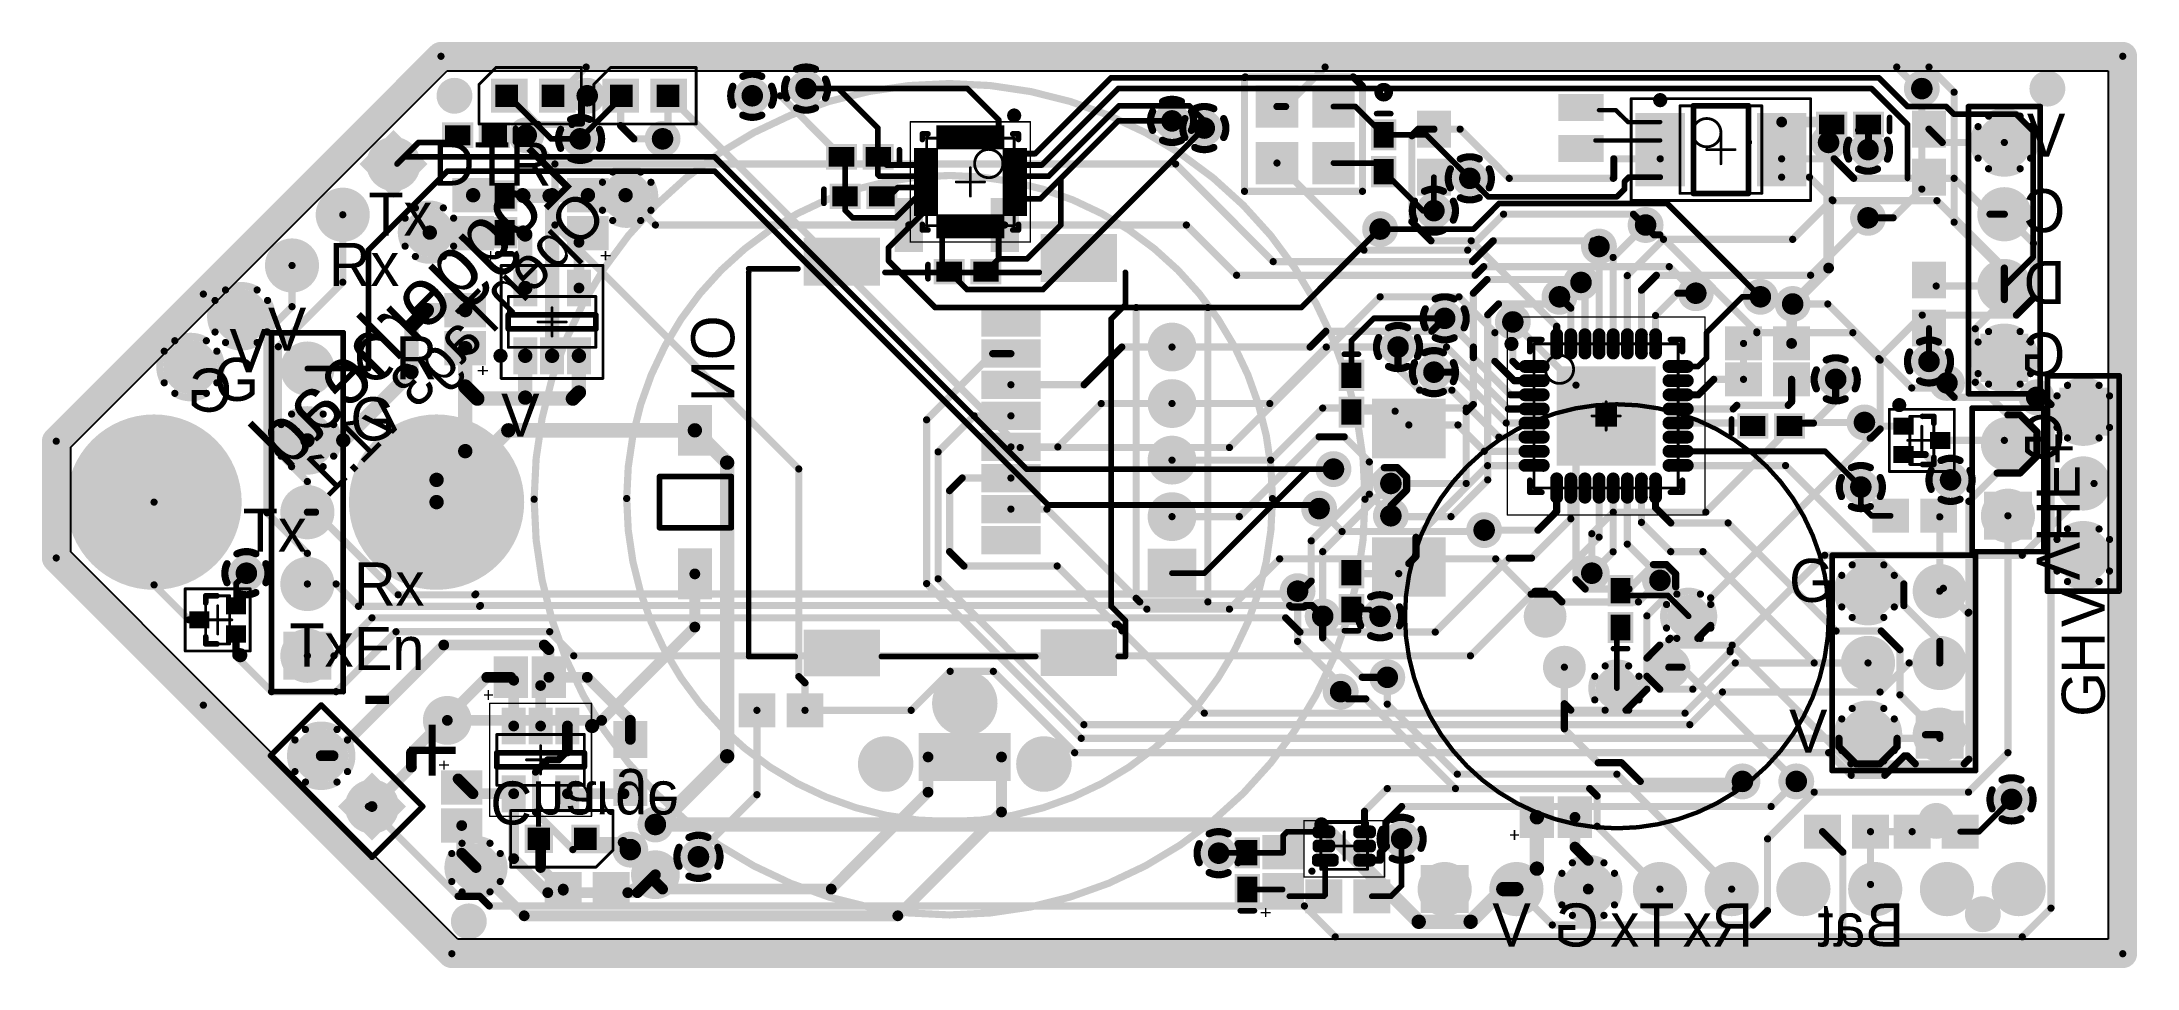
# Model space of a CAD drawing. Header units: millimetres. Extents: x 2.46 to 5.38, y 2.48 to 3.77.
import ezdxf

# ---------------------------------------------------------------- set-up
doc = ezdxf.new("R2010")
doc.units = ezdxf.units.MM
doc.header["$MEASUREMENT"] = 0
for name, color, linetype in [('BottomLayer', 5, 'Continuous'), ('BottomOverlay', 54, 'Continuous'), ('BottomPaste', 16, 'Continuous'), ('BottomSolder', 6, 'Continuous'), ('InternalPlane1', 76, 'Continuous'), ('InternalPlane2', 16, 'Continuous'), ('Mechanical1', 6, 'Continuous'), ('Mechanical13', 56, 'Continuous'), ('Mechanical15', 56, 'Continuous'), ('MultiLayer', 9, 'Continuous'), ('TopLayer', 1, 'Continuous'), ('TopOverlay', 2, 'Continuous'), ('TopPaste', 8, 'Continuous'), ('TopSolder', 216, 'Continuous')]:
    doc.layers.add(name, color=color, linetype=linetype)

msp = doc.modelspace()

# ---------------------------------------------------------------- texts
at = {"layer": 'BottomOverlay', "text_generation_flag": 2}
for s, p in [('V', (5.28, 3.606)), ('C', (5.28, 3.501)), ('D', (5.28, 3.401)), ('V', (2.775, 3.306)), ('G', (5.28, 3.301)), ('G', (2.725, 3.251)), ('G', (5.28, 3.186)), ('V', (4.535, 2.506)), ('G', (4.63, 2.506)), ('Tx', (4.735, 2.506)), ('Rx', (4.845, 2.506)), ('Bat', (5.055, 2.506))]:
    msp.add_text(s, height=0.06, dxfattribs=at).set_placement(p)
for s, height, rotation, p in [('Loggerhead', 0.08, 45, (3.205, 3.571)), ('OpenTag3 v1.1', 0.06, 45, (3.25, 3.521)), ('ON', 0.06, 90, (3.425, 3.385)), ('VHF+', 0.06, 270, (5.24, 3.016)), ('Charge', 0.06, 180, (3.085, 2.736)), ('+', 0.0197, 90, (4.175, 2.561))]:
    msp.add_text(s, height=height, rotation=rotation, dxfattribs=at).set_placement(p)
at = {"layer": 'BottomOverlay'}
for s, p in [('-', (2.905, 2.811)), ('+', (2.965, 2.731))]:
    msp.add_text(s, height=0.1, dxfattribs=at).set_placement(p)
at = {"layer": 'TopOverlay'}
for s, height, p in [('DTR', 0.06, (3.005, 3.566)), ('Tx', 0.06, (2.915, 3.496)), ('Rx', 0.06, (2.86, 3.426)), ('V', 0.06, (2.775, 3.336)), ('CR', 0.06, (2.895, 3.296)), ('G', 0.06, (2.7, 3.266)), ('G', 0.06, (2.89, 3.211)), ('V', 0.06, (3.1, 3.216)), ('Tx', 0.06, (2.74, 3.056)), ('Rx', 0.06, (2.895, 2.981)), ('G', 0.06, (4.895, 2.986)), ('Tx', 0.06, (2.805, 2.896)), ('En', 0.06, (2.895, 2.891)), ('-', 0.1, (2.905, 2.811)), ('V', 0.06, (4.895, 2.776)), ('+', 0.1, (2.965, 2.731))]:
    msp.add_text(s, height=height, dxfattribs=at).set_placement(p)
for s, height, rotation, p in [('+', 0.0197, 270, (3.076, 3.476)), ('+', 0.0197, 270, (3.236, 3.476)), ('+', 0.0197, 270, (3.065, 3.316)), ('V', 0.06, 90, (5.335, 2.951)), ('H', 0.06, 90, (5.335, 2.886)), ('+', 0.0197, 180, (3.09, 2.866)), ('G', 0.06, 90, (5.335, 2.826)), ('+', 0.0197, 90, (3.03, 2.751)), ('+', 0.0197, 180, (4.52, 2.671))]:
    msp.add_text(s, height=height, rotation=rotation, dxfattribs=at).set_placement(p)

# ---------------------------------------------------------------- linework, layer by layer
at = {"layer": 'BottomLayer'}
for points, const_width in [([(3.025, 3.691, 1), (3.045, 3.691, 1)], 0.02), ([(3.5195, 3.701, 1), (3.5305, 3.701, 1)], 0.011), ([(4.2458, 3.731, 1), (4.2508, 3.731, 1)], 0.005), ([(4.2458, 3.731, 1), (4.2508, 3.731, 1)], 0.005), ([(5.0745, 3.701, 1), (5.0855, 3.701, 1)], 0.011), ([(5.0875, 3.731, 1), (5.0925, 3.731, 1)], 0.005), ([(5.0875, 3.731, 1), (5.0925, 3.731, 1)], 0.005), ([(5.245, 3.701, 1), (5.265, 3.701, 1)], 0.02), ([(3.1055, 3.691, 1), (3.1095, 3.691, 1)], 0.004), ([(3.1077, 3.691, 1), (3.1117, 3.691, 1)], 0.004), ([(3.1077, 3.691, 1), (3.1117, 3.691, 1)], 0.004), ([(3.17, 3.691, 1), (3.175, 3.691, 1)], 0.005), ([(3.2145, 3.691, 1), (3.2255, 3.691, 1)], 0.011), ([(3.2175, 3.691, 1), (3.2225, 3.691, 1)], 0.005), ([(3.2655, 3.691, 1), (3.2695, 3.691, 1)], 0.004), ([(3.2655, 3.6885, 1), (3.2695, 3.6885, 1)], 0.004), ([(3.2655, 3.6885, 1), (3.2695, 3.6885, 1)], 0.004), ([(3.33, 3.691, 1), (3.335, 3.691, 1)], 0.005), ([(3.4445, 3.691, 1), (3.4555, 3.691, 1)], 0.011), ([(4.1788, 3.676, 1), (4.1838, 3.676, 1)], 0.005), ([(4.1908, 3.676, 1), (4.1958, 3.676, 1)], 0.005), ([(4.1908, 3.676, 1), (4.1958, 3.676, 1)], 0.005), ([(4.258, 3.676, 1), (4.262, 3.676, 1)], 0.004), ([(4.2886, 3.676, 1), (4.2926, 3.676, 1)], 0.004), ([(4.2886, 3.676, 1), (4.2926, 3.676, 1)], 0.004), ([(5.0775, 3.701, 1), (5.0825, 3.701, 1)], 0.005), ([(5.1225, 3.696, 1), (5.1275, 3.696, 1)], 0.005), ([(5.1225, 3.696, 1), (5.1275, 3.696, 1)], 0.005), ([(4.0295, 3.656, 1), (4.0405, 3.656, 1)], 0.011), ([(4.0745, 3.646, 1), (4.0855, 3.646, 1)], 0.011), ([(5.1802, 3.626, 1), (5.2098, 3.626, 1)], 0.0295), ([(3.1295, 3.636, 1), (3.1405, 3.636, 1)], 0.011), ([(3.1325, 3.636, 1), (3.1375, 3.636, 1)], 0.005), ([(3.1677, 3.631, 1), (3.1717, 3.631, 1)], 0.004), ([(3.1677, 3.631, 1), (3.1717, 3.631, 1)], 0.004), ([(3.2045, 3.631, 1), (3.2155, 3.631, 1)], 0.011), ([(3.208, 3.631, 1), (3.212, 3.631, 1)], 0.004), ([(3.208, 3.631, 1), (3.212, 3.631, 1)], 0.004), ([(3.3195, 3.631, 1), (3.3305, 3.631, 1)], 0.011), ([(3.3225, 3.631, 1), (3.3275, 3.631, 1)], 0.005), ([(3.33, 3.6385, 1), (3.335, 3.6385, 1)], 0.005), ([(3.33, 3.6385, 1), (3.335, 3.6385, 1)], 0.005), ([(4.328, 3.6366, 1), (4.332, 3.6366, 1)], 0.004), ([(4.328, 3.6366, 1), (4.332, 3.6366, 1)], 0.004), ([(4.3874, 3.6366, 1), (4.3914, 3.6366, 1)], 0.004), ([(4.3874, 3.6366, 1), (4.3914, 3.6366, 1)], 0.004), ([(4.8374, 3.6264, 1), (4.8414, 3.6264, 1)], 0.004), ([(4.8374, 3.626, 1), (4.8414, 3.626, 1)], 0.004), ([(4.9445, 3.626, 1), (4.9555, 3.626, 1)], 0.011), ([(4.9463, 3.626, 1), (4.9538, 3.626, 1)], 0.0075), ([(4.9995, 3.616, 1), (5.0105, 3.616, 1)], 0.011), ([(3.1725, 3.596, 1), (3.1775, 3.596, 1)], 0.005), ([(3.1725, 3.596, 1), (3.1775, 3.596, 1)], 0.005), ([(3.1725, 3.596, 1), (3.1775, 3.596, 1)], 0.005), ([(4.0375, 3.596, 1), (4.0425, 3.596, 1)], 0.005), ([(4.0375, 3.596, 1), (4.0425, 3.596, 1)], 0.005), ([(4.1788, 3.5973, 1), (4.1838, 3.5973, 1)], 0.005), ([(4.258, 3.5973, 1), (4.262, 3.5973, 1)], 0.004), ([(4.3162, 3.5973, 1), (4.3202, 3.5973, 1)], 0.004), ([(4.3162, 3.5973, 1), (4.3202, 3.5973, 1)], 0.004), ([(3.2625, 3.551, 1), (3.2875, 3.551, 1)], 0.025), ([(4.328, 3.5854, 1), (4.332, 3.5854, 1)], 0.004), ([(4.328, 3.5854, 1), (4.332, 3.5854, 1)], 0.004), ([(4.4445, 3.576, 1), (4.4555, 3.576, 1)], 0.011), ([(4.448, 3.576, 1), (4.452, 3.576, 1)], 0.004), ([(5.0775, 3.561, 1), (5.0825, 3.561, 1)], 0.005), ([(5.0775, 3.561, 1), (5.0825, 3.561, 1)], 0.005), ([(2.8645, 3.5253, 1), (2.8941, 3.5253, 1)], 0.0295), ([(3.2725, 3.551, 1), (3.2775, 3.551, 1)], 0.005), ([(4.3824, 3.531, 1), (4.3864, 3.531, 1)], 0.004), ([(4.3824, 3.531, 1), (4.3864, 3.531, 1)], 0.004), ([(4.3945, 3.531, 1), (4.4055, 3.531, 1)], 0.011), ([(4.398, 3.531, 1), (4.402, 3.531, 1)], 0.004), ([(4.4889, 3.541, 1), (4.4929, 3.541, 1)], 0.004), ([(4.4889, 3.541, 1), (4.4929, 3.541, 1)], 0.004), ([(4.723, 3.541, 1), (4.727, 3.541, 1)], 0.004), ([(4.723, 3.541, 1), (4.727, 3.541, 1)], 0.004), ([(5.1802, 3.526, 1), (5.2098, 3.526, 1)], 0.0295), ([(2.9875, 3.501, 1), (3.0125, 3.501, 1)], 0.025), ([(3.1725, 3.511, 1), (3.1775, 3.511, 1)], 0.005), ([(3.1725, 3.511, 1), (3.1775, 3.511, 1)], 0.005), ([(3.3125, 3.511, 1), (3.3175, 3.511, 1)], 0.005), ([(3.3125, 3.511, 1), (3.3175, 3.511, 1)], 0.005), ([(3.6656, 3.511, 1), (3.6706, 3.511, 1)], 0.005), ([(3.7994, 3.511, 1), (3.8044, 3.511, 1)], 0.005), ([(4.0525, 3.511, 1), (4.0575, 3.511, 1)], 0.005), ([(4.0525, 3.511, 1), (4.0575, 3.511, 1)], 0.005), ([(4.3195, 3.5053, 1), (4.3305, 3.5053, 1)], 0.011), ([(4.323, 3.5053, 1), (4.327, 3.5053, 1)], 0.004), ([(4.4532, 3.5053, 1), (4.4572, 3.5053, 1)], 0.004), ([(4.4532, 3.5053, 1), (4.4572, 3.5053, 1)], 0.004), ([(4.4946, 3.526, 1), (4.4996, 3.526, 1)], 0.005), ([(4.4946, 3.526, 1), (4.4996, 3.526, 1)], 0.005), ([(4.6756, 3.526, 1), (4.6806, 3.526, 1)], 0.005), ([(4.6756, 3.526, 1), (4.6806, 3.526, 1)], 0.005), ([(4.6895, 3.511, 1), (4.7005, 3.511, 1)], 0.011), ([(4.9995, 3.521, 1), (5.0105, 3.521, 1)], 0.011), ([(5.0025, 3.521, 1), (5.0075, 3.521, 1)], 0.005), ([(5.0375, 3.521, 1), (5.0425, 3.521, 1)], 0.005), ([(5.0375, 3.521, 1), (5.0425, 3.521, 1)], 0.005), ([(5.1225, 3.5149, 1), (5.1275, 3.5149, 1)], 0.005), ([(5.1225, 3.5149, 1), (5.1275, 3.5149, 1)], 0.005), ([(5.1925, 3.526, 1), (5.1975, 3.526, 1)], 0.005), ([(2.7938, 3.4546, 1), (2.8233, 3.4546, 1)], 0.0295), ([(4.3, 3.476, 1), (4.305, 3.476, 1)], 0.005), ([(4.3, 3.476, 1), (4.305, 3.476, 1)], 0.005), ([(4.4446, 3.476, 1), (4.4496, 3.476, 1)], 0.005), ([(4.4446, 3.476, 1), (4.4496, 3.476, 1)], 0.005), ([(4.4802, 3.489, 1), (4.4852, 3.489, 1)], 0.005), ([(4.4802, 3.489, 1), (4.4852, 3.489, 1)], 0.005), ([(4.6195, 3.489, 1), (4.6245, 3.489, 1)], 0.005), ([(4.6195, 3.489, 1), (4.6245, 3.489, 1)], 0.005), ([(4.6245, 3.481, 1), (4.6355, 3.481, 1)], 0.011), ([(4.6275, 3.481, 1), (4.6325, 3.481, 1)], 0.005), ([(4.7043, 3.4973, 1), (4.7093, 3.4973, 1)], 0.005), ([(4.7043, 3.4973, 1), (4.7093, 3.4973, 1)], 0.005), ([(4.7123, 3.4973, 1), (4.7173, 3.4973, 1)], 0.005), ([(4.7123, 3.4973, 1), (4.7173, 3.4973, 1)], 0.005), ([(5.233, 3.4855, 1), (5.238, 3.4855, 1)], 0.005), ([(5.233, 3.4855, 1), (5.238, 3.4855, 1)], 0.005), ([(4.1225, 3.441, 1), (4.1275, 3.441, 1)], 0.005), ([(4.1225, 3.441, 1), (4.1275, 3.441, 1)], 0.005), ([(4.1735, 3.46, 1), (4.1785, 3.46, 1)], 0.005), ([(4.1735, 3.46, 1), (4.1785, 3.46, 1)], 0.005), ([(4.4512, 3.46, 1), (4.4562, 3.46, 1)], 0.005), ([(4.4512, 3.46, 1), (4.4562, 3.46, 1)], 0.005), ([(4.4549, 3.441, 1), (4.4599, 3.441, 1)], 0.005), ([(4.4549, 3.441, 1), (4.4599, 3.441, 1)], 0.005), ([(4.4669, 3.453, 1), (4.4719, 3.453, 1)], 0.005), ([(4.4669, 3.453, 1), (4.4719, 3.453, 1)], 0.005), ([(4.7255, 3.453, 1), (4.7305, 3.453, 1)], 0.005), ([(4.7255, 3.453, 1), (4.7305, 3.453, 1)], 0.005), ([(4.9463, 3.451, 1), (4.9538, 3.451, 1)], 0.0075), ([(4.9463, 3.451, 1), (4.9538, 3.451, 1)], 0.0075), ([(5.1802, 3.426, 1), (5.2098, 3.426, 1)], 0.0295), ([(5.1925, 3.4449, 1), (5.1975, 3.4449, 1)], 0.005), ([(5.1925, 3.4449, 1), (5.1975, 3.4449, 1)], 0.005), ([(4.4525, 3.416, 1), (4.4575, 3.416, 1)], 0.005), ([(4.4525, 3.416, 1), (4.4575, 3.416, 1)], 0.005), ([(4.4715, 3.435, 1), (4.4765, 3.435, 1)], 0.005), ([(4.4715, 3.435, 1), (4.4765, 3.435, 1)], 0.005), ([(4.5695, 3.411, 1), (4.5805, 3.411, 1)], 0.011), ([(4.5995, 3.431, 1), (4.6105, 3.431, 1)], 0.011), ([(4.6025, 3.435, 1), (4.6075, 3.435, 1)], 0.005), ([(4.7595, 3.416, 1), (4.7705, 3.416, 1)], 0.011), ([(4.7625, 3.416, 1), (4.7675, 3.416, 1)], 0.005), ([(4.8495, 3.411, 1), (4.8605, 3.411, 1)], 0.011), ([(5.1925, 3.426, 1), (5.1975, 3.426, 1)], 0.005), ([(2.7231, 3.3839, 1), (2.7526, 3.3839, 1)], 0.0295), ([(4.4095, 3.381, 1), (4.4205, 3.381, 1)], 0.011), ([(4.4725, 3.386, 1), (4.4775, 3.386, 1)], 0.005), ([(4.4725, 3.386, 1), (4.4775, 3.386, 1)], 0.005), ([(4.4875, 3.401, 1), (4.4925, 3.401, 1)], 0.005), ([(4.4875, 3.401, 1), (4.4925, 3.401, 1)], 0.005), ([(4.5725, 3.401, 1), (4.5775, 3.401, 1)], 0.005), ([(4.853, 3.411, 1), (4.857, 3.411, 1)], 0.004), ([(4.8945, 3.401, 1), (4.9055, 3.401, 1)], 0.011), ([(4.8963, 3.401, 1), (4.9038, 3.401, 1)], 0.0075), ([(5.0781, 3.3855, 1), (5.0831, 3.3855, 1)], 0.005), ([(5.0781, 3.3855, 1), (5.0831, 3.3855, 1)], 0.005), ([(5.2093, 3.3855, 1), (5.2143, 3.3855, 1)], 0.005), ([(5.2093, 3.3855, 1), (5.2143, 3.3855, 1)], 0.005), ([(5.233, 3.4092, 1), (5.238, 3.4092, 1)], 0.005), ([(5.233, 3.4092, 1), (5.238, 3.4092, 1)], 0.005), ([(4.02, 3.341, 1), (4.05, 3.341, 1)], 0.03), ([(4.2469, 3.363, 1), (4.2519, 3.363, 1)], 0.005), ([(4.2469, 3.363, 1), (4.2519, 3.363, 1)], 0.005), ([(4.3945, 3.363, 1), (4.3995, 3.363, 1)], 0.005), ([(4.3945, 3.363, 1), (4.3995, 3.363, 1)], 0.005), ([(4.4125, 3.381, 1), (4.4175, 3.381, 1)], 0.005), ([(4.5045, 3.376, 1), (4.5155, 3.376, 1)], 0.011), ([(4.5075, 3.376, 1), (4.5125, 3.376, 1)], 0.005), ([(4.8475, 3.3621, 1), (4.8525, 3.3621, 1)], 0.005), ([(4.8475, 3.3621, 1), (4.8525, 3.3621, 1)], 0.005), ([(4.8475, 3.361, 1), (4.8525, 3.361, 1)], 0.005), ([(4.8475, 3.361, 1), (4.8525, 3.361, 1)], 0.005), ([(4.9814, 3.361, 1), (4.9864, 3.361, 1)], 0.005), ([(4.9814, 3.361, 1), (4.9864, 3.361, 1)], 0.005), ([(2.6524, 3.3132, 1), (2.6819, 3.3132, 1)], 0.0295), ([(2.8152, 3.311, 1), (2.8448, 3.311, 1)], 0.0295), ([(3.7826, 3.3318, 1), (3.7876, 3.3318, 1)], 0.005), ([(3.7826, 3.3318, 1), (3.7876, 3.3318, 1)], 0.005), ([(3.808, 3.3318, 1), (3.813, 3.3318, 1)], 0.005), ([(3.9625, 3.341, 1), (3.9675, 3.341, 1)], 0.005), ([(3.9625, 3.341, 1), (3.9675, 3.341, 1)], 0.005), ([(4.0325, 3.341, 1), (4.0375, 3.341, 1)], 0.005), ([(4.0325, 3.341, 1), (4.0375, 3.341, 1)], 0.005), ([(4.2249, 3.341, 1), (4.2299, 3.341, 1)], 0.005), ([(4.2249, 3.341, 1), (4.2299, 3.341, 1)], 0.005), ([(4.2475, 3.341, 1), (4.2525, 3.341, 1)], 0.005), ([(4.2475, 3.341, 1), (4.2525, 3.341, 1)], 0.005), ([(4.3445, 3.341, 1), (4.3555, 3.341, 1)], 0.011), ([(4.3475, 3.341, 1), (4.3525, 3.341, 1)], 0.005), ([(5.0175, 3.3249, 1), (5.0225, 3.3249, 1)], 0.005), ([(5.0845, 3.321, 1), (5.0955, 3.321, 1)], 0.011), ([(3.9363, 3.3148, 1), (3.9413, 3.3148, 1)], 0.005), ([(3.9363, 3.3148, 1), (3.9413, 3.3148, 1)], 0.005), ([(3.9362, 3.3148, 1), (3.9402, 3.3148, 1)], 0.004), ([(3.9368, 3.3148, 1), (3.9408, 3.3148, 1)], 0.004), ([(4.3945, 3.306, 1), (4.4055, 3.306, 1)], 0.011), ([(4.9545, 3.296, 1), (4.9655, 3.296, 1)], 0.011), ([(5.0195, 3.3229, 1), (5.0245, 3.3229, 1)], 0.005), ([(5.0195, 3.3229, 1), (5.0245, 3.3229, 1)], 0.005), ([(5.1095, 3.291, 1), (5.1205, 3.291, 1)], 0.011), ([(3.808, 3.2885, 1), (3.813, 3.2885, 1)], 0.005), ([(3.91, 3.2885, 1), (3.915, 3.2885, 1)], 0.005), ([(3.91, 3.2885, 1), (3.915, 3.2885, 1)], 0.005), ([(4.02, 3.2623, 1), (4.05, 3.2623, 1)], 0.03), ([(4.5955, 3.288, 1), (4.6005, 3.288, 1)], 0.005), ([(4.5955, 3.288, 1), (4.6005, 3.288, 1)], 0.005), ([(5.1125, 3.291, 1), (5.1175, 3.291, 1)], 0.005), ([(5.1125, 3.281, 1), (5.1175, 3.281, 1)], 0.005), ([(5.1125, 3.281, 1), (5.1175, 3.281, 1)], 0.005), ([(5.1225, 3.271, 1), (5.1275, 3.271, 1)], 0.005), ([(5.1225, 3.271, 1), (5.1275, 3.271, 1)], 0.005), ([(5.2345, 3.271, 1), (5.2455, 3.271, 1)], 0.011), ([(5.2375, 3.271, 1), (5.2425, 3.271, 1)], 0.005), ([(2.5572, 3.125, 1), (2.6754, 3.125, 1)], 0.1181), ([(2.9509, 3.125, 1), (3.0691, 3.125, 1)], 0.1181), ([(3.6905, 3.2397, 1), (3.6955, 3.2397, 1)], 0.005), ([(3.6905, 3.2397, 1), (3.6955, 3.2397, 1)], 0.005), ([(3.7567, 3.2452, 1), (3.7617, 3.2452, 1)], 0.005), ([(3.7567, 3.2452, 1), (3.7617, 3.2452, 1)], 0.005), ([(3.808, 3.2452, 1), (3.813, 3.2452, 1)], 0.005), ([(3.9338, 3.2623, 1), (3.9388, 3.2623, 1)], 0.005), ([(3.9338, 3.2623, 1), (3.9388, 3.2623, 1)], 0.005), ([(4.0325, 3.2623, 1), (4.0375, 3.2623, 1)], 0.005), ([(4.0325, 3.2623, 1), (4.0375, 3.2623, 1)], 0.005), ([(4.1688, 3.2623, 1), (4.1738, 3.2623, 1)], 0.005), ([(4.1688, 3.2623, 1), (4.1738, 3.2623, 1)], 0.005), ([(4.2425, 3.256, 1), (4.2475, 3.256, 1)], 0.005), ([(4.2425, 3.256, 1), (4.2475, 3.256, 1)], 0.005), ([(4.4425, 3.256, 1), (4.4475, 3.256, 1)], 0.005), ([(4.4425, 3.256, 1), (4.4475, 3.256, 1)], 0.005), ([(4.4425, 3.251, 1), (4.4475, 3.251, 1)], 0.005), ([(4.4525, 3.261, 1), (4.4575, 3.261, 1)], 0.005), ([(4.4525, 3.261, 1), (4.4575, 3.261, 1)], 0.005), ([(4.9945, 3.236, 1), (5.0055, 3.236, 1)], 0.011), ([(2.8152, 3.211, 1), (2.8448, 3.211, 1)], 0.0295), ([(3.105, 3.225, 1), (3.115, 3.225, 1)], 0.01), ([(3.105, 3.225, 1), (3.115, 3.225, 1)], 0.01), ([(3.365, 3.225, 1), (3.375, 3.225, 1)], 0.01), ([(3.365, 3.225, 1), (3.375, 3.225, 1)], 0.01), ([(4.02, 3.1835, 1), (4.05, 3.1835, 1)], 0.03), ([(4.2375, 3.216, 1), (4.2425, 3.216, 1)], 0.005), ([(4.2375, 3.216, 1), (4.2425, 3.216, 1)], 0.005), ([(4.2725, 3.216, 1), (4.2775, 3.216, 1)], 0.005), ([(4.2725, 3.216, 1), (4.2775, 3.216, 1)], 0.005), ([(4.9014, 3.236, 1), (4.9064, 3.236, 1)], 0.005), ([(4.9014, 3.236, 1), (4.9064, 3.236, 1)], 0.005), ([(4.9975, 3.236, 1), (5.0025, 3.236, 1)], 0.005), ([(5.0055, 3.214, 1), (5.0105, 3.214, 1)], 0.005), ([(5.0055, 3.214, 1), (5.0105, 3.214, 1)], 0.005), ([(5.0066, 3.214, 1), (5.0116, 3.214, 1)], 0.005), ([(5.0066, 3.214, 1), (5.0116, 3.214, 1)], 0.005), ([(5.0195, 3.2269, 1), (5.0245, 3.2269, 1)], 0.005), ([(5.0195, 3.2269, 1), (5.0245, 3.2269, 1)], 0.005), ([(5.1852, 3.206, 1), (5.2148, 3.206, 1)], 0.0295), ([(3.41, 3.18, 1), (3.42, 3.18, 1)], 0.01), ([(3.41, 3.18, 1), (3.42, 3.18, 1)], 0.01), ([(3.7065, 3.195, 1), (3.7115, 3.195, 1)], 0.005), ([(3.7065, 3.195, 1), (3.7115, 3.195, 1)], 0.005), ([(3.808, 3.2019, 1), (3.813, 3.2019, 1)], 0.005), ([(3.8734, 3.2019, 1), (3.8784, 3.2019, 1)], 0.005), ([(3.8734, 3.2019, 1), (3.8784, 3.2019, 1)], 0.005), ([(4.0325, 3.1835, 1), (4.0375, 3.1835, 1)], 0.005), ([(4.17, 3.1835, 1), (4.175, 3.1835, 1)], 0.005), ([(4.17, 3.1835, 1), (4.175, 3.1835, 1)], 0.005), ([(4.3075, 3.181, 1), (4.3125, 3.181, 1)], 0.005), ([(4.3075, 3.181, 1), (4.3125, 3.181, 1)], 0.005), ([(3.5123, 3.1712, 1), (3.5173, 3.1712, 1)], 0.005), ([(3.5123, 3.1712, 1), (3.5173, 3.1712, 1)], 0.005), ([(3.7401, 3.1586, 1), (3.7451, 3.1586, 1)], 0.005), ([(3.7401, 3.1586, 1), (3.7451, 3.1586, 1)], 0.005), ([(3.808, 3.1586, 1), (3.813, 3.1586, 1)], 0.005), ([(4.223, 3.171, 1), (4.227, 3.171, 1)], 0.004), ([(4.223, 3.171, 1), (4.227, 3.171, 1)], 0.004), ([(4.2545, 3.171, 1), (4.2655, 3.171, 1)], 0.011), ([(4.258, 3.171, 1), (4.262, 3.171, 1)], 0.004), ([(4.3345, 3.151, 1), (4.3455, 3.151, 1)], 0.011), ([(4.3375, 3.151, 1), (4.3425, 3.151, 1)], 0.005), ([(4.4425, 3.151, 1), (4.4475, 3.151, 1)], 0.005), ([(4.4425, 3.151, 1), (4.4475, 3.151, 1)], 0.005), ([(4.4725, 3.156, 1), (4.4775, 3.156, 1)], 0.005), ([(4.4725, 3.156, 1), (4.4775, 3.156, 1)], 0.005), ([(4.9895, 3.146, 1), (5.0005, 3.146, 1)], 0.011), ([(5.1145, 3.156, 1), (5.1255, 3.156, 1)], 0.011), ([(5.2902, 3.151, 1), (5.3198, 3.151, 1)], 0.0295), ([(5.3175, 3.151, 1), (5.3225, 3.151, 1)], 0.005), ([(2.8152, 3.111, 1), (2.8448, 3.111, 1)], 0.0295), ([(3.005, 3.125, 1), (3.015, 3.125, 1)], 0.01), ([(3.7225, 3.141, 1), (3.7275, 3.141, 1)], 0.005), ([(3.7225, 3.141, 1), (3.7275, 3.141, 1)], 0.005), ([(4.02, 3.1048, 1), (4.05, 3.1048, 1)], 0.03), ([(4.2345, 3.116, 1), (4.2455, 3.116, 1)], 0.011), ([(4.3075, 3.136, 1), (4.3125, 3.136, 1)], 0.005), ([(4.3075, 3.136, 1), (4.3125, 3.136, 1)], 0.005), ([(3.808, 3.1153, 1), (3.813, 3.1153, 1)], 0.005), ([(3.8582, 3.1153, 1), (3.8632, 3.1153, 1)], 0.005), ([(3.8582, 3.1153, 1), (3.8632, 3.1153, 1)], 0.005), ([(4.0325, 3.1048, 1), (4.0375, 3.1048, 1)], 0.005), ([(4.1263, 3.1048, 1), (4.1313, 3.1048, 1)], 0.005), ([(4.1263, 3.1048, 1), (4.1313, 3.1048, 1)], 0.005), ([(4.2375, 3.116, 1), (4.2425, 3.116, 1)], 0.005), ([(4.3345, 3.106, 1), (4.3455, 3.106, 1)], 0.011), ([(4.3375, 3.106, 1), (4.3425, 3.106, 1)], 0.005), ([(4.3387, 3.1048, 1), (4.3437, 3.1048, 1)], 0.005), ([(4.4213, 3.1048, 1), (4.4263, 3.1048, 1)], 0.005), ([(4.4213, 3.1048, 1), (4.4263, 3.1048, 1)], 0.005), ([(4.4645, 3.086, 1), (4.4755, 3.086, 1)], 0.011), ([(4.6475, 3.111, 1), (4.6525, 3.111, 1)], 0.005), ([(4.6475, 3.111, 1), (4.6525, 3.111, 1)], 0.005), ([(4.7764, 3.111, 1), (4.7814, 3.111, 1)], 0.005), ([(4.7764, 3.111, 1), (4.7814, 3.111, 1)], 0.005), ([(4.2695, 3.084, 1), (4.2745, 3.084, 1)], 0.005), ([(4.2695, 3.084, 1), (4.2745, 3.084, 1)], 0.005), ([(4.4655, 3.084, 1), (4.4705, 3.084, 1)], 0.005), ([(4.4655, 3.084, 1), (4.4705, 3.084, 1)], 0.005), ([(4.4675, 3.086, 1), (4.4725, 3.086, 1)], 0.005), ([(4.6175, 3.081, 1), (4.6225, 3.081, 1)], 0.005), ([(4.6175, 3.081, 1), (4.6225, 3.081, 1)], 0.005), ([(5.2902, 3.051, 1), (5.3198, 3.051, 1)], 0.0295), ([(2.7395, 3.026, 1), (2.7505, 3.026, 1)], 0.011), ([(2.8152, 3.011, 1), (2.8448, 3.011, 1)], 0.0295), ([(3.7225, 3.056, 1), (3.7275, 3.056, 1)], 0.005), ([(3.7225, 3.056, 1), (3.7275, 3.056, 1)], 0.005), ([(3.7425, 3.036, 1), (3.7475, 3.036, 1)], 0.005), ([(3.7425, 3.036, 1), (3.7475, 3.036, 1)], 0.005), ([(3.8725, 3.036, 1), (3.8775, 3.036, 1)], 0.005), ([(3.8725, 3.036, 1), (3.8775, 3.036, 1)], 0.005), ([(4.1825, 3.046, 1), (4.1875, 3.046, 1)], 0.005), ([(4.1825, 3.046, 1), (4.1875, 3.046, 1)], 0.005), ([(4.4836, 3.046, 1), (4.4886, 3.046, 1)], 0.005), ([(4.4836, 3.046, 1), (4.4886, 3.046, 1)], 0.005), ([(4.6145, 3.026, 1), (4.6255, 3.026, 1)], 0.011), ([(4.7034, 3.038, 1), (4.7084, 3.038, 1)], 0.005), ([(4.7034, 3.038, 1), (4.7084, 3.038, 1)], 0.005), ([(4.7216, 3.038, 1), (4.7266, 3.038, 1)], 0.005), ([(4.7216, 3.038, 1), (4.7266, 3.038, 1)], 0.005), ([(4.9422, 3.051, 1), (4.9472, 3.051, 1)], 0.005), ([(4.9422, 3.051, 1), (4.9472, 3.051, 1)], 0.005), ([(5.2175, 3.051, 1), (5.2225, 3.051, 1)], 0.005), ([(5.2175, 3.051, 1), (5.2225, 3.051, 1)], 0.005), ([(3.3662, 3.025, 1), (3.3737, 3.025, 1)], 0.0075), ([(3.6905, 3.0115, 1), (3.6955, 3.0115, 1)], 0.005), ([(3.6905, 3.0115, 1), (3.6955, 3.0115, 1)], 0.005), ([(3.7065, 3.0182, 1), (3.7115, 3.0182, 1)], 0.005), ([(3.7065, 3.0182, 1), (3.7115, 3.0182, 1)], 0.005), ([(4.033, 3.026, 1), (4.037, 3.026, 1)], 0.004), ([(4.078, 3.026, 1), (4.082, 3.026, 1)], 0.004), ([(4.078, 3.026, 1), (4.082, 3.026, 1)], 0.004), ([(4.2045, 3.001, 1), (4.2155, 3.001, 1)], 0.011), ([(4.5955, 3.0169, 1), (4.6005, 3.0169, 1)], 0.005), ([(4.5955, 3.0169, 1), (4.6005, 3.0169, 1)], 0.005), ([(4.6084, 3.004, 1), (4.6134, 3.004, 1)], 0.005), ([(4.6084, 3.004, 1), (4.6134, 3.004, 1)], 0.005), ([(4.6175, 3.026, 1), (4.6225, 3.026, 1)], 0.005), ([(4.6694, 3.004, 1), (4.6744, 3.004, 1)], 0.005), ([(4.6694, 3.004, 1), (4.6744, 3.004, 1)], 0.005), ([(4.7095, 3.016, 1), (4.7205, 3.016, 1)], 0.011), ([(4.7125, 3.016, 1), (4.7175, 3.016, 1)], 0.005), ([(4.7345, 3.0251, 1), (4.7395, 3.0251, 1)], 0.005), ([(4.7345, 3.0251, 1), (4.7395, 3.0251, 1)], 0.005), ([(4.7345, 3.0069, 1), (4.7395, 3.0069, 1)], 0.005), ([(4.7345, 3.0069, 1), (4.7395, 3.0069, 1)], 0.005), ([(4.9902, 3.001, 1), (5.0198, 3.001, 1)], 0.0295), ([(5.0902, 3.001, 1), (5.1198, 3.001, 1)], 0.0295), ([(5.1075, 3.005, 1), (5.1125, 3.005, 1)], 0.005), ([(3.9975, 2.976, 1), (4.0025, 2.976, 1)], 0.005), ([(3.9975, 2.976, 1), (4.0025, 2.976, 1)], 0.005), ([(4.1125, 2.976, 1), (4.1175, 2.976, 1)], 0.005), ([(4.1125, 2.976, 1), (4.1175, 2.976, 1)], 0.005), ([(4.2075, 3.001, 1), (4.2125, 3.001, 1)], 0.005), ([(4.5329, 2.9967, 1), (4.5379, 2.9967, 1)], 0.005), ([(4.5329, 2.9967, 1), (4.5379, 2.9967, 1)], 0.005), ([(4.5452, 2.966, 1), (4.5648, 2.966, 1)], 0.0197), ([(4.5652, 2.9967, 1), (4.5702, 2.9967, 1)], 0.005), ([(4.5652, 2.9967, 1), (4.5702, 2.9967, 1)], 0.005), ([(4.5759, 2.986, 1), (4.5809, 2.986, 1)], 0.005), ([(4.5759, 2.986, 1), (4.5809, 2.986, 1)], 0.005), ([(4.6825, 2.986, 1), (4.6875, 2.986, 1)], 0.005), ([(4.6825, 2.986, 1), (4.6875, 2.986, 1)], 0.005), ([(4.7452, 2.966, 1), (4.7648, 2.966, 1)], 0.0197), ([(4.7832, 2.9917, 1), (4.7882, 2.9917, 1)], 0.005), ([(4.7832, 2.9917, 1), (4.7882, 2.9917, 1)], 0.005), ([(3.3662, 2.951, 1), (3.3737, 2.951, 1)], 0.0075), ([(3.3662, 2.951, 1), (3.3737, 2.951, 1)], 0.0075), ([(3.9535, 2.955, 1), (3.9585, 2.955, 1)], 0.005), ([(3.9535, 2.955, 1), (3.9585, 2.955, 1)], 0.005), ([(3.9563, 2.955, 1), (3.9613, 2.955, 1)], 0.005), ([(3.9563, 2.955, 1), (3.9613, 2.955, 1)], 0.005), ([(3.9627, 2.9486, 1), (3.9677, 2.9486, 1)], 0.005), ([(3.9627, 2.9486, 1), (3.9677, 2.9486, 1)], 0.005), ([(3.9627, 2.9458, 1), (3.9677, 2.9458, 1)], 0.005), ([(3.9627, 2.9458, 1), (3.9677, 2.9458, 1)], 0.005), ([(4.2395, 2.966, 1), (4.2505, 2.966, 1)], 0.011), ([(4.2425, 2.966, 1), (4.2475, 2.966, 1)], 0.005), ([(4.3195, 2.966, 1), (4.3305, 2.966, 1)], 0.011), ([(4.6943, 2.9666, 1), (4.6993, 2.9666, 1)], 0.005), ([(4.6943, 2.9666, 1), (4.6993, 2.9666, 1)], 0.005), ([(4.7832, 2.9533, 1), (4.7882, 2.9533, 1)], 0.005), ([(4.7832, 2.9533, 1), (4.7882, 2.9533, 1)], 0.005), ([(5.142, 2.9705, 1), (5.147, 2.9705, 1)], 0.005), ([(5.142, 2.9705, 1), (5.147, 2.9705, 1)], 0.005), ([(5.143, 2.9715, 1), (5.148, 2.9715, 1)], 0.005), ([(5.143, 2.9715, 1), (5.148, 2.9715, 1)], 0.005), ([(4.2075, 2.931, 1), (4.2125, 2.931, 1)], 0.005), ([(4.2075, 2.931, 1), (4.2125, 2.931, 1)], 0.005), ([(4.2425, 2.936, 1), (4.2475, 2.936, 1)], 0.005), ([(4.2425, 2.936, 1), (4.2475, 2.936, 1)], 0.005), ([(4.7249, 2.9334, 1), (4.7299, 2.9334, 1)], 0.005), ([(4.7249, 2.9334, 1), (4.7299, 2.9334, 1)], 0.005), ([(4.7268, 2.9353, 1), (4.7318, 2.9353, 1)], 0.005), ([(4.7268, 2.9353, 1), (4.7318, 2.9353, 1)], 0.005), ([(4.7652, 2.9353, 1), (4.7702, 2.9353, 1)], 0.005), ([(4.7652, 2.9353, 1), (4.7702, 2.9353, 1)], 0.005), ([(4.8104, 2.9192, 1), (4.8154, 2.9192, 1)], 0.005), ([(4.8104, 2.9192, 1), (4.8154, 2.9192, 1)], 0.005), ([(4.8104, 2.9165, 1), (4.8154, 2.9165, 1)], 0.005), ([(4.8104, 2.9165, 1), (4.8154, 2.9165, 1)], 0.005), ([(4.9902, 2.901, 1), (5.0198, 2.901, 1)], 0.0295), ([(5.0902, 2.901, 1), (5.1198, 2.901, 1)], 0.0295), ([(3.7233, 2.8893, 1), (3.7283, 2.8893, 1)], 0.005), ([(3.7233, 2.8893, 1), (3.7283, 2.8893, 1)], 0.005), ([(3.7835, 2.8893, 1), (3.7885, 2.8893, 1)], 0.005), ([(3.7835, 2.8893, 1), (3.7885, 2.8893, 1)], 0.005), ([(4.3295, 2.881, 1), (4.3405, 2.881, 1)], 0.011), ([(4.5719, 2.8951, 1), (4.5916, 2.8951, 1)], 0.0197), ([(4.7176, 2.8951, 1), (4.7373, 2.8951, 1)], 0.0197), ([(4.7249, 2.8951, 1), (4.7299, 2.8951, 1)], 0.005), ([(4.8175, 2.901, 1), (4.8225, 2.901, 1)], 0.005), ([(4.8175, 2.901, 1), (4.8225, 2.901, 1)], 0.005), ([(5.0025, 2.901, 1), (5.0075, 2.901, 1)], 0.005), ([(5.0598, 2.901, 1), (5.0648, 2.901, 1)], 0.005), ([(5.0598, 2.901, 1), (5.0648, 2.901, 1)], 0.005), ([(5.1025, 2.901, 1), (5.1075, 2.901, 1)], 0.005), ([(3.5123, 2.8819, 1), (3.5173, 2.8819, 1)], 0.005), ([(3.5123, 2.8819, 1), (3.5173, 2.8819, 1)], 0.005), ([(3.521, 2.8732, 1), (3.526, 2.8732, 1)], 0.005), ([(3.521, 2.8732, 1), (3.526, 2.8732, 1)], 0.005), ([(3.7275, 2.8448, 1), (3.7609, 2.8448, 1)], 0.0335), ([(3.7314, 2.8448, 1), (3.7649, 2.8448, 1)], 0.0335), ([(4.2645, 2.861, 1), (4.2755, 2.861, 1)], 0.011), ([(4.2675, 2.871, 1), (4.2725, 2.871, 1)], 0.005), ([(4.2675, 2.871, 1), (4.2725, 2.871, 1)], 0.005), ([(4.2675, 2.861, 1), (4.2725, 2.861, 1)], 0.005), ([(4.2975, 2.881, 1), (4.3025, 2.881, 1)], 0.005), ([(4.2975, 2.881, 1), (4.3025, 2.881, 1)], 0.005), ([(4.3325, 2.881, 1), (4.3375, 2.881, 1)], 0.005), ([(4.6452, 2.866, 1), (4.6648, 2.866, 1)], 0.0197), ([(4.6943, 2.8824, 1), (4.6993, 2.8824, 1)], 0.005), ([(4.6943, 2.8824, 1), (4.6993, 2.8824, 1)], 0.005), ([(4.7122, 2.8644, 1), (4.7172, 2.8644, 1)], 0.005), ([(4.7122, 2.8644, 1), (4.7172, 2.8644, 1)], 0.005), ([(4.7583, 2.8644, 1), (4.7633, 2.8644, 1)], 0.005), ([(4.7583, 2.8644, 1), (4.7633, 2.8644, 1)], 0.005), ([(4.7996, 2.8605, 1), (4.8046, 2.8605, 1)], 0.005), ([(4.7996, 2.8605, 1), (4.8046, 2.8605, 1)], 0.005), ([(5.0193, 2.8605, 1), (5.0243, 2.8605, 1)], 0.005), ([(5.0193, 2.8605, 1), (5.0243, 2.8605, 1)], 0.005), ([(3.0125, 2.821, 1), (3.0375, 2.821, 1)], 0.025), ([(3.454, 2.835, 1), (3.459, 2.835, 1)], 0.005), ([(3.521, 2.835, 1), (3.526, 2.835, 1)], 0.005), ([(3.521, 2.835, 1), (3.526, 2.835, 1)], 0.005), ([(3.669, 2.835, 1), (3.674, 2.835, 1)], 0.005), ([(3.669, 2.835, 1), (3.674, 2.835, 1)], 0.005), ([(4.0775, 2.831, 1), (4.0825, 2.831, 1)], 0.005), ([(4.0775, 2.831, 1), (4.0825, 2.831, 1)], 0.005), ([(4.7475, 2.831, 1), (4.7525, 2.831, 1)], 0.005), ([(4.7475, 2.831, 1), (4.7525, 2.831, 1)], 0.005), ([(3.0213, 2.821, 1), (3.0288, 2.821, 1)], 0.0075), ([(3.2363, 2.821, 1), (3.2438, 2.821, 1)], 0.0075), ([(3.2363, 2.821, 1), (3.2438, 2.821, 1)], 0.0075), ([(3.9097, 2.815, 1), (3.9147, 2.815, 1)], 0.005), ([(3.9097, 2.815, 1), (3.9147, 2.815, 1)], 0.005), ([(4.7541, 2.815, 1), (4.7591, 2.815, 1)], 0.005), ([(4.7541, 2.815, 1), (4.7591, 2.815, 1)], 0.005), ([(4.9902, 2.801, 1), (5.0198, 2.801, 1)], 0.0295), ([(5.0825, 2.801, 1), (5.0875, 2.801, 1)], 0.005), ([(5.1025, 2.801, 1), (5.1075, 2.801, 1)], 0.005), ([(5.1025, 2.801, 1), (5.1075, 2.801, 1)], 0.005), ([(2.8345, 2.7717, 1), (2.8641, 2.7717, 1)], 0.0295), ([(3.41, 2.771, 1), (3.42, 2.771, 1)], 0.01), ([(3.41, 2.771, 1), (3.42, 2.771, 1)], 0.01), ([(3.6207, 2.7602, 1), (3.6512, 2.7602, 1)], 0.0305), ([(3.6913, 2.77, 1), (3.6987, 2.77, 1)], 0.0075), ([(3.7936, 2.77, 1), (3.8011, 2.77, 1)], 0.0075), ([(3.8412, 2.7602, 1), (3.8717, 2.7602, 1)], 0.0305), ([(3.8968, 2.776, 1), (3.9018, 2.776, 1)], 0.005), ([(3.8968, 2.776, 1), (3.9018, 2.776, 1)], 0.005), ([(3.906, 2.796, 1), (3.911, 2.796, 1)], 0.005), ([(3.906, 2.796, 1), (3.911, 2.796, 1)], 0.005), ([(4.9476, 2.776, 1), (4.9526, 2.776, 1)], 0.005), ([(4.9476, 2.776, 1), (4.9526, 2.776, 1)], 0.005), ([(4.962, 2.796, 1), (4.967, 2.796, 1)], 0.005), ([(4.962, 2.796, 1), (4.967, 2.796, 1)], 0.005), ([(4.962, 2.7842, 1), (4.967, 2.7842, 1)], 0.005), ([(4.962, 2.7842, 1), (4.967, 2.7842, 1)], 0.005), ([(5.043, 2.796, 1), (5.048, 2.796, 1)], 0.005), ([(5.043, 2.796, 1), (5.048, 2.796, 1)], 0.005), ([(5.043, 2.7842, 1), (5.048, 2.7842, 1)], 0.005), ([(5.043, 2.7842, 1), (5.048, 2.7842, 1)], 0.005), ([(5.0529, 2.7715, 1), (5.0579, 2.7715, 1)], 0.005), ([(5.0529, 2.7715, 1), (5.0579, 2.7715, 1)], 0.005), ([(5.0574, 2.7715, 1), (5.0624, 2.7715, 1)], 0.005), ([(5.0574, 2.7715, 1), (5.0624, 2.7715, 1)], 0.005), ([(5.1025, 2.796, 1), (5.1075, 2.796, 1)], 0.005), ([(5.1025, 2.796, 1), (5.1075, 2.796, 1)], 0.005), ([(4.8245, 2.736, 1), (4.8355, 2.736, 1)], 0.011), ([(4.8995, 2.736, 1), (4.9105, 2.736, 1)], 0.011), ([(4.9791, 2.7445, 1), (4.9841, 2.7445, 1)], 0.005), ([(4.9791, 2.7445, 1), (4.9841, 2.7445, 1)], 0.005), ([(4.9857, 2.7605, 1), (4.9907, 2.7605, 1)], 0.005), ([(4.9857, 2.7605, 1), (4.9907, 2.7605, 1)], 0.005), ([(5.0193, 2.7605, 1), (5.0243, 2.7605, 1)], 0.005), ([(5.0193, 2.7605, 1), (5.0243, 2.7605, 1)], 0.005), ([(5.0259, 2.7445, 1), (5.0309, 2.7445, 1)], 0.005), ([(5.0259, 2.7445, 1), (5.0309, 2.7445, 1)], 0.005), ([(5.0684, 2.7605, 1), (5.0734, 2.7605, 1)], 0.005), ([(5.0684, 2.7605, 1), (5.0734, 2.7605, 1)], 0.005), ([(5.1366, 2.7605, 1), (5.1416, 2.7605, 1)], 0.005), ([(5.1366, 2.7605, 1), (5.1416, 2.7605, 1)], 0.005), ([(5.143, 2.7669, 1), (5.148, 2.7669, 1)], 0.005), ([(5.143, 2.7669, 1), (5.148, 2.7669, 1)], 0.005), ([(3.454, 2.7175, 1), (3.459, 2.7175, 1)], 0.005), ([(3.454, 2.7175, 1), (3.459, 2.7175, 1)], 0.005), ([(3.6913, 2.721, 1), (3.6987, 2.721, 1)], 0.0075), ([(3.6913, 2.721, 1), (3.6987, 2.721, 1)], 0.0075), ([(4.3325, 2.726, 1), (4.3375, 2.726, 1)], 0.005), ([(4.3325, 2.726, 1), (4.3375, 2.726, 1)], 0.005), ([(4.8175, 2.726, 1), (4.8225, 2.726, 1)], 0.005), ([(4.8175, 2.726, 1), (4.8225, 2.726, 1)], 0.005), ([(4.8275, 2.736, 1), (4.8325, 2.736, 1)], 0.005), ([(4.9025, 2.736, 1), (4.9075, 2.736, 1)], 0.005), ([(5.1995, 2.711, 1), (5.2105, 2.711, 1)], 0.011), ([(3.3095, 2.676, 1), (3.3205, 2.676, 1)], 0.011), ([(3.7936, 2.6934, 1), (3.8011, 2.6934, 1)], 0.0075), ([(3.7936, 2.6934, 1), (3.8011, 2.6934, 1)], 0.0075), ([(4.3008, 2.6943, 1), (4.3058, 2.6943, 1)], 0.005), ([(4.3008, 2.6943, 1), (4.3058, 2.6943, 1)], 0.005), ([(4.3525, 2.701, 1), (4.3575, 2.701, 1)], 0.005), ([(4.3525, 2.701, 1), (4.3575, 2.701, 1)], 0.005), ([(4.8675, 2.701, 1), (4.8725, 2.701, 1)], 0.005), ([(4.8675, 2.701, 1), (4.8725, 2.701, 1)], 0.005), ([(5.09, 2.681, 1), (5.11, 2.681, 1)], 0.02), ([(3.2137, 2.651, 1), (3.2212, 2.651, 1)], 0.0075), ([(3.2663, 2.651, 1), (3.2738, 2.651, 1)], 0.0075), ([(3.2663, 2.651, 1), (3.2738, 2.651, 1)], 0.0075), ([(3.315, 2.676, 1), (3.325, 2.676, 1)], 0.01), ([(4.188, 2.6604, 1), (4.192, 2.6604, 1)], 0.004), ([(4.188, 2.6604, 1), (4.192, 2.6604, 1)], 0.004), ([(4.1933, 2.6657, 1), (4.1973, 2.6657, 1)], 0.004), ([(4.1933, 2.6657, 1), (4.1973, 2.6657, 1)], 0.004), ([(4.2361, 2.6681, 1), (4.2385, 2.6681, 1)], 0.00246), ([(4.2361, 2.6632, 1), (4.2385, 2.6632, 1)], 0.00246), ([(4.2447, 2.6657, 1), (4.2487, 2.6657, 1)], 0.004), ([(4.2548, 2.6681, 1), (4.2572, 2.6681, 1)], 0.00246), ([(4.2548, 2.6632, 1), (4.2572, 2.6632, 1)], 0.00246), ([(4.2928, 2.6681, 1), (4.2952, 2.6681, 1)], 0.00246), ([(4.2928, 2.6632, 1), (4.2952, 2.6632, 1)], 0.00246), ([(4.3008, 2.6657, 1), (4.3058, 2.6657, 1)], 0.005), ([(4.3115, 2.6681, 1), (4.3139, 2.6681, 1)], 0.00246), ([(4.3115, 2.6632, 1), (4.3139, 2.6632, 1)], 0.00246), ([(4.3305, 2.679, 1), (4.3355, 2.679, 1)], 0.005), ([(4.3305, 2.679, 1), (4.3355, 2.679, 1)], 0.005), ([(4.3495, 2.656, 1), (4.3605, 2.656, 1)], 0.011), ([(4.353, 2.656, 1), (4.357, 2.656, 1)], 0.004), ([(3.0525, 2.616, 1), (3.0775, 2.616, 1)], 0.025), ([(3.1513, 2.64, 1), (3.1587, 2.64, 1)], 0.0075), ([(3.2745, 2.641, 1), (3.2855, 2.641, 1)], 0.011), ([(3.2763, 2.641, 1), (3.2838, 2.641, 1)], 0.0075), ([(3.3025, 2.606, 1), (3.3275, 2.606, 1)], 0.025), ([(3.3695, 2.631, 1), (3.3805, 2.631, 1)], 0.011), ([(3.3725, 2.636, 1), (3.3775, 2.636, 1)], 0.005), ([(4.0945, 2.636, 1), (4.1055, 2.636, 1)], 0.011), ([(4.0986, 2.6366, 1), (4.1026, 2.6366, 1)], 0.004), ([(4.138, 2.6366, 1), (4.142, 2.6366, 1)], 0.004), ([(4.138, 2.6366, 1), (4.142, 2.6366, 1)], 0.004), ([(4.1871, 2.6366, 1), (4.1911, 2.6366, 1)], 0.004), ([(4.188, 2.6375, 1), (4.192, 2.6375, 1)], 0.004), ([(4.2351, 2.6288, 1), (4.2375, 2.6288, 1)], 0.00246), ([(4.2361, 2.6485, 1), (4.2385, 2.6485, 1)], 0.00246), ([(4.2361, 2.6435, 1), (4.2385, 2.6435, 1)], 0.00246), ([(4.2466, 2.6263, 1), (4.2506, 2.6263, 1)], 0.004), ([(4.2548, 2.6485, 1), (4.2572, 2.6485, 1)], 0.00246), ([(4.2548, 2.6435, 1), (4.2572, 2.6435, 1)], 0.00246), ([(4.2597, 2.6288, 1), (4.2622, 2.6288, 1)], 0.00246), ([(4.2928, 2.6485, 1), (4.2952, 2.6485, 1)], 0.00246), ([(4.2928, 2.6435, 1), (4.2952, 2.6435, 1)], 0.00246), ([(4.2928, 2.6288, 1), (4.2952, 2.6288, 1)], 0.00246), ([(4.3008, 2.6263, 1), (4.3058, 2.6263, 1)], 0.005), ([(4.3115, 2.6485, 1), (4.3139, 2.6485, 1)], 0.00246), ([(4.3115, 2.6435, 1), (4.3139, 2.6435, 1)], 0.00246), ([(4.3115, 2.6288, 1), (4.3139, 2.6288, 1)], 0.00246), ([(4.3228, 2.6371, 1), (4.3278, 2.6371, 1)], 0.005), ([(4.3228, 2.6263, 1), (4.3278, 2.6263, 1)], 0.005), ([(4.3228, 2.6263, 1), (4.3278, 2.6263, 1)], 0.005), ([(4.3237, 2.638, 1), (4.3287, 2.638, 1)], 0.005), ([(4.3305, 2.6469, 1), (4.3355, 2.6469, 1)], 0.005), ([(4.3305, 2.6469, 1), (4.3355, 2.6469, 1)], 0.005), ([(4.3315, 2.6458, 1), (4.3365, 2.6458, 1)], 0.005), ([(4.3315, 2.6458, 1), (4.3365, 2.6458, 1)], 0.005), ([(4.3315, 2.6458, 1), (4.3365, 2.6458, 1)], 0.005), ([(4.3315, 2.6458, 1), (4.3365, 2.6458, 1)], 0.005), ([(3.0613, 2.616, 1), (3.0688, 2.616, 1)], 0.0075), ([(3.1513, 2.616, 1), (3.1587, 2.616, 1)], 0.0075), ([(3.1513, 2.616, 1), (3.1587, 2.616, 1)], 0.0075), ([(3.3113, 2.606, 1), (3.3188, 2.606, 1)], 0.0075), ([(3.3113, 2.596, 1), (3.3188, 2.596, 1)], 0.0075), ([(4.2351, 2.6239, 1), (4.2375, 2.6239, 1)], 0.00246), ([(4.2597, 2.6239, 1), (4.2622, 2.6239, 1)], 0.00246), ([(4.2928, 2.6239, 1), (4.2952, 2.6239, 1)], 0.00246), ([(4.3115, 2.6239, 1), (4.3139, 2.6239, 1)], 0.00246), ([(4.5002, 2.586, 1), (4.5298, 2.586, 1)], 0.0295), ([(4.6002, 2.586, 1), (4.6298, 2.586, 1)], 0.0295), ([(4.7002, 2.586, 1), (4.7298, 2.586, 1)], 0.0295), ([(4.8002, 2.586, 1), (4.8298, 2.586, 1)], 0.0295), ([(4.9002, 2.586, 1), (4.9298, 2.586, 1)], 0.0295), ([(5.0002, 2.586, 1), (5.0298, 2.586, 1)], 0.0295), ([(5.1002, 2.586, 1), (5.1298, 2.586, 1)], 0.0295), ([(5.2002, 2.586, 1), (5.2298, 2.586, 1)], 0.0295), ([(3.1828, 2.586, 1), (3.1903, 2.586, 1)], 0.0075), ([(3.1828, 2.5845, 1), (3.1903, 2.5845, 1)], 0.0075), ([(3.1828, 2.5845, 1), (3.1903, 2.5845, 1)], 0.0075), ([(3.2728, 2.581, 1), (3.2803, 2.581, 1)], 0.0075), ([(3.3213, 2.586, 1), (3.3288, 2.586, 1)], 0.0075), ([(3.3213, 2.586, 1), (3.3288, 2.586, 1)], 0.0075), ([(3.5563, 2.586, 1), (3.5638, 2.586, 1)], 0.0075), ([(3.5563, 2.586, 1), (3.5638, 2.586, 1)], 0.0075), ([(4.138, 2.5854, 1), (4.142, 2.5854, 1)], 0.004), ([(4.1871, 2.5854, 1), (4.1911, 2.5854, 1)], 0.004), ([(4.1965, 2.576, 1), (4.2005, 2.576, 1)], 0.004), ([(4.2445, 2.576, 1), (4.2485, 2.576, 1)], 0.004), ([(4.2466, 2.5781, 1), (4.2506, 2.5781, 1)], 0.004), ([(4.3115, 2.576, 1), (4.3155, 2.576, 1)], 0.004), ([(4.338, 2.576, 1), (4.342, 2.576, 1)], 0.004), ([(4.338, 2.576, 1), (4.342, 2.576, 1)], 0.004), ([(4.353, 2.591, 1), (4.357, 2.591, 1)], 0.004), ([(4.353, 2.591, 1), (4.357, 2.591, 1)], 0.004), ([(3.045, 2.541, 1), (3.065, 2.541, 1)], 0.02), ([(3.1284, 2.5488, 1), (3.1359, 2.5488, 1)], 0.0075), ([(3.1284, 2.5488, 1), (3.1359, 2.5488, 1)], 0.0075), ([(3.6491, 2.5488, 1), (3.6566, 2.5488, 1)], 0.0075), ([(3.6491, 2.5488, 1), (3.6566, 2.5488, 1)], 0.0075)]:
    msp.add_lwpolyline(points, format="xyb", close=True, dxfattribs=dict(at, const_width=const_width))
for points, const_width in [([(4.1933, 3.676), (4.2483, 3.731)], 0.01), ([(4.2483, 3.731), (5.09, 3.731)], 0.01), ([(5.09, 3.731), (5.125, 3.696)], 0.01), ([(3.1075, 3.691), (3.1097, 3.691)], 0.008), ([(3.1097, 3.691), (3.1697, 3.631)], 0.008), ([(3.1725, 3.691), (3.22, 3.691)], 0.01), ([(3.21, 3.631), (3.2675, 3.6885)], 0.008), ([(3.2675, 3.6885), (3.2675, 3.691)], 0.008), ([(3.3325, 3.6385), (3.3325, 3.691)], 0.01), ([(4.1813, 3.676), (4.1933, 3.676)], 0.01), ([(4.26, 3.676), (4.2906, 3.676)], 0.008), ([(4.2906, 3.676), (4.33, 3.6366)], 0.008), ([(5.08, 3.561), (5.08, 3.701)], 0.01), ([(5.125, 3.5149), (5.125, 3.696)], 0.01), ([(3.135, 3.636), (3.175, 3.596)], 0.01), ([(3.1697, 3.631), (3.21, 3.631)], 0.008), ([(3.325, 3.631), (3.3325, 3.6385)], 0.01), ([(4.33, 3.6366), (4.3894, 3.6366)], 0.008), ([(4.3894, 3.6366), (4.45, 3.576)], 0.008), ([(4.8394, 3.626), (4.8394, 3.6264)], 0.008), ([(4.95, 3.451), (4.95, 3.626)], 0.015), ([(3.175, 3.511), (3.175, 3.596)], 0.01), ([(3.175, 3.596), (4.04, 3.596)], 0.01), ([(4.04, 3.596), (4.176, 3.46)], 0.01), ([(4.1813, 3.5973), (4.3025, 3.476)], 0.01), ([(4.26, 3.5973), (4.3182, 3.5973)], 0.008), ([(4.3182, 3.5973), (4.33, 3.5854)], 0.008), ([(4.33, 3.5854), (4.3844, 3.531)], 0.008), ([(5.04, 3.521), (5.08, 3.561)], 0.01), ([(3.275, 3.551), (3.315, 3.511)], 0.01), ([(4.3844, 3.531), (4.4, 3.531)], 0.008), ([(4.4552, 3.5053), (4.4909, 3.541)], 0.008), ([(4.4909, 3.541), (4.725, 3.541)], 0.008), ([(4.725, 3.541), (4.855, 3.411)], 0.008), ([(3.175, 3.511), (3.5148, 3.1712)], 0.01), ([(3.315, 3.511), (3.6681, 3.511)], 0.01), ([(3.8019, 3.511), (4.055, 3.511)], 0.01), ([(4.055, 3.511), (4.125, 3.441)], 0.01), ([(4.325, 3.5053), (4.4552, 3.5053)], 0.008), ([(4.4471, 3.476), (4.4971, 3.526)], 0.01), ([(4.4971, 3.526), (4.6781, 3.526)], 0.01), ([(4.6781, 3.526), (4.7068, 3.4973)], 0.01), ([(5.005, 3.521), (5.04, 3.521)], 0.01), ([(5.125, 3.5149), (5.195, 3.4449)], 0.01), ([(5.195, 3.526), (5.2355, 3.4855)], 0.01), ([(4.3025, 3.476), (4.4471, 3.476)], 0.01), ([(4.4537, 3.46), (4.4827, 3.489)], 0.01), ([(4.4827, 3.489), (4.622, 3.489)], 0.01), ([(4.622, 3.489), (4.63, 3.481)], 0.01), ([(4.7068, 3.4973), (4.7148, 3.4973)], 0.01), ([(4.7148, 3.4973), (4.85, 3.3621)], 0.01), ([(5.2355, 3.4092), (5.2355, 3.4855)], 0.01), ([(4.125, 3.441), (4.4574, 3.441)], 0.01), ([(4.176, 3.46), (4.4537, 3.46)], 0.01), ([(4.4574, 3.441), (4.4694, 3.453)], 0.01), ([(4.4694, 3.453), (4.728, 3.453)], 0.01), ([(4.728, 3.453), (4.765, 3.416)], 0.01), ([(4.9, 3.401), (4.95, 3.451)], 0.015), ([(5.195, 3.426), (5.195, 3.4449)], 0.01), ([(4.455, 3.416), (4.474, 3.435)], 0.01), ([(4.455, 3.261), (4.455, 3.416)], 0.01), ([(4.474, 3.435), (4.605, 3.435)], 0.01), ([(4.475, 3.386), (4.49, 3.401)], 0.01), ([(4.475, 3.156), (4.475, 3.386)], 0.01), ([(4.49, 3.401), (4.575, 3.401)], 0.01), ([(5.02, 3.3249), (5.0806, 3.3855)], 0.01), ([(5.0806, 3.3855), (5.2118, 3.3855)], 0.01), ([(5.2118, 3.3855), (5.2355, 3.4092)], 0.01), ([(4.2274, 3.341), (4.2494, 3.363)], 0.01), ([(4.2494, 3.363), (4.397, 3.363)], 0.01), ([(4.397, 3.363), (4.415, 3.381)], 0.01), ([(4.51, 3.376), (4.598, 3.288)], 0.01), ([(4.85, 3.361), (4.85, 3.3621)], 0.01), ([(4.85, 3.361), (4.9839, 3.361)], 0.01), ([(4.9839, 3.361), (5.022, 3.3229)], 0.01), ([(3.693, 3.2397), (3.7851, 3.3318)], 0.01), ([(3.7851, 3.3318), (3.8105, 3.3318)], 0.01), ([(3.9388, 3.3148), (3.965, 3.341)], 0.01), ([(3.965, 3.341), (4.035, 3.341)], 0.01), ([(4.035, 3.341), (4.2274, 3.341)], 0.01), ([(4.1713, 3.2623), (4.25, 3.341)], 0.01), ([(4.25, 3.341), (4.35, 3.341)], 0.01), ([(3.9125, 3.2885), (3.9388, 3.3148)], 0.01), ([(3.9382, 3.3148), (3.9388, 3.3148)], 0.008), ([(5.022, 3.2269), (5.022, 3.3229)], 0.01), ([(3.8105, 3.2885), (3.9125, 3.2885)], 0.01), ([(4.598, 3.0169), (4.598, 3.288)], 0.01), ([(5.115, 3.281), (5.115, 3.291)], 0.01), ([(5.115, 3.281), (5.125, 3.271)], 0.01), ([(5.125, 3.271), (5.24, 3.271)], 0.01), ([(3.693, 3.0115), (3.693, 3.2397)], 0.01), ([(3.709, 3.195), (3.7592, 3.2452)], 0.01), ([(3.7592, 3.2452), (3.8105, 3.2452)], 0.01), ([(3.8759, 3.2019), (3.9363, 3.2623)], 0.01), ([(3.9363, 3.2623), (4.035, 3.2623)], 0.01), ([(4.035, 3.2623), (4.1713, 3.2623)], 0.01), ([(4.1725, 3.1835), (4.245, 3.256)], 0.01), ([(4.245, 3.256), (4.445, 3.256)], 0.01), ([(4.445, 3.251), (4.455, 3.261)], 0.01), ([(4.445, 3.151), (4.445, 3.256)], 0.01), ([(3.01, 3.125), (3.11, 3.225)], 0.02), ([(3.11, 3.225), (3.37, 3.225)], 0.02), ([(3.37, 3.225), (3.415, 3.18)], 0.02), ([(4.1288, 3.1048), (4.24, 3.216)], 0.01), ([(4.24, 3.216), (4.275, 3.216)], 0.01), ([(4.275, 3.216), (4.31, 3.181)], 0.01), ([(4.7789, 3.111), (4.9039, 3.236)], 0.01), ([(4.7857, 2.9917), (5.008, 3.214)], 0.01), ([(4.9039, 3.236), (5, 3.236)], 0.01), ([(5.008, 3.214), (5.0091, 3.214)], 0.01), ([(5.0091, 3.214), (5.022, 3.2269)], 0.01), ([(3.415, 2.771), (3.415, 3.18)], 0.02), ([(3.709, 3.0182), (3.709, 3.195)], 0.01), ([(3.8105, 3.2019), (3.8759, 3.2019)], 0.01), ([(4.035, 3.1835), (4.1725, 3.1835)], 0.01), ([(4.31, 3.136), (4.31, 3.181)], 0.01), ([(3.5148, 2.8819), (3.5148, 3.1712)], 0.01), ([(3.725, 3.141), (3.7426, 3.1586)], 0.01), ([(3.7426, 3.1586), (3.8105, 3.1586)], 0.01), ([(4.08, 3.026), (4.225, 3.171)], 0.008), ([(4.225, 3.171), (4.26, 3.171)], 0.008), ([(4.34, 3.151), (4.445, 3.151)], 0.01), ([(4.4238, 3.1048), (4.475, 3.156)], 0.01), ([(5.22, 3.051), (5.32, 3.151)], 0.01), ([(3.725, 3.056), (3.725, 3.141)], 0.01), ([(4.31, 3.136), (4.34, 3.106)], 0.01), ([(3.8105, 3.1153), (3.8607, 3.1153)], 0.01), ([(3.8607, 3.1153), (4, 2.976)], 0.01), ([(4.035, 3.1048), (4.1288, 3.1048)], 0.01), ([(4.24, 3.116), (4.272, 3.084)], 0.01), ([(4.3412, 3.1048), (4.4238, 3.1048)], 0.01), ([(4.62, 3.081), (4.65, 3.111)], 0.01), ([(4.65, 3.111), (4.7789, 3.111)], 0.01), ([(4.272, 3.084), (4.468, 3.084)], 0.01), ([(4.468, 3.084), (4.47, 3.086)], 0.01), ([(4.62, 3.026), (4.62, 3.081)], 0.01), ([(3.725, 3.056), (3.745, 3.036)], 0.01), ([(3.745, 3.036), (3.875, 3.036)], 0.01), ([(3.875, 3.036), (3.956, 2.955)], 0.01), ([(4.115, 2.976), (4.185, 3.046)], 0.01), ([(4.185, 3.046), (4.4861, 3.046)], 0.01), ([(4.4861, 3.046), (4.5354, 2.9967)], 0.01), ([(4.6719, 3.004), (4.7059, 3.038)], 0.01), ([(4.7059, 3.038), (4.7241, 3.038)], 0.01), ([(4.7241, 3.038), (4.737, 3.0251)], 0.01), ([(4.8129, 2.9192), (4.9447, 3.051)], 0.01), ([(4.9447, 3.051), (5.22, 3.051)], 0.01), ([(3.37, 2.951), (3.37, 3.025)], 0.015), ([(3.693, 3.0115), (3.9085, 2.796)], 0.01), ([(3.709, 3.0182), (3.9122, 2.815)], 0.01), ([(4.035, 3.026), (4.08, 3.026)], 0.008), ([(4.598, 3.0169), (4.6109, 3.004)], 0.01), ([(4.6109, 3.004), (4.6719, 3.004)], 0.01), ([(4.685, 2.986), (4.715, 3.016)], 0.01), ([(4.6968, 2.9666), (4.737, 3.0069)], 0.01), ([(4.737, 3.0069), (4.737, 3.0251)], 0.01), ([(5.11, 3.005), (5.1445, 2.9705)], 0.01), ([(4, 2.976), (4.115, 2.976)], 0.01), ([(4.21, 2.931), (4.21, 3.001)], 0.01), ([(4.5354, 2.9967), (4.5677, 2.9967)], 0.01), ([(4.5677, 2.9967), (4.5784, 2.986)], 0.01), ([(4.5784, 2.986), (4.685, 2.986)], 0.01), ([(4.7857, 2.9533), (4.7857, 2.9917)], 0.01), ([(3.24, 2.821), (3.37, 2.951)], 0.015), ([(3.956, 2.955), (3.9588, 2.955)], 0.01), ([(3.9588, 2.955), (3.9652, 2.9486)], 0.01), ([(3.9652, 2.9458), (3.9652, 2.9486)], 0.01), ([(3.9652, 2.9458), (4.08, 2.831)], 0.01), ([(4.245, 2.936), (4.245, 2.966)], 0.01), ([(4.6968, 2.8824), (4.6968, 2.9666)], 0.01), ([(4.7677, 2.9353), (4.7857, 2.9533)], 0.01), ([(5.1445, 2.9705), (5.1455, 2.9715)], 0.01), ([(5.1455, 2.7669), (5.1455, 2.9715)], 0.01), ([(4.21, 2.931), (4.27, 2.871)], 0.01), ([(4.245, 2.936), (4.3, 2.881)], 0.01), ([(4.7274, 2.9334), (4.7293, 2.9353)], 0.01), ([(4.7274, 2.8951), (4.7274, 2.9334)], 0.01), ([(4.7293, 2.9353), (4.7677, 2.9353)], 0.01), ([(4.7608, 2.8644), (4.8129, 2.9165)], 0.01), ([(4.8129, 2.9165), (4.8129, 2.9192)], 0.01), ([(3.6715, 2.835), (3.7258, 2.8893)], 0.01), ([(3.7258, 2.8893), (3.786, 2.8893)], 0.01), ([(3.786, 2.8893), (3.8993, 2.776)], 0.01), ([(4.75, 2.831), (4.82, 2.901)], 0.01), ([(4.82, 2.901), (5.005, 2.901)], 0.01), ([(5.0218, 2.8605), (5.0623, 2.901)], 0.01), ([(5.0623, 2.901), (5.105, 2.901)], 0.01), ([(3.5148, 2.8819), (3.5235, 2.8732)], 0.01), ([(3.5235, 2.835), (3.5235, 2.8732)], 0.01), ([(3.7481, 2.8448), (3.7442, 2.8448)], 0.0669), ([(4.27, 2.861), (4.27, 2.871)], 0.01), ([(4.3, 2.881), (4.335, 2.881)], 0.01), ([(4.6968, 2.8824), (4.7147, 2.8644)], 0.01), ([(4.7147, 2.8644), (4.7608, 2.8644)], 0.01), ([(4.7566, 2.815), (4.8021, 2.8605)], 0.01), ([(4.8021, 2.8605), (5.0218, 2.8605)], 0.01), ([(3.4565, 2.7175), (3.4565, 2.835)], 0.01), ([(3.5235, 2.835), (3.6715, 2.835)], 0.01), ([(4.08, 2.831), (4.75, 2.831)], 0.01), ([(3.025, 2.821), (3.24, 2.821)], 0.015), ([(3.9122, 2.815), (4.7566, 2.815)], 0.01), ([(5.085, 2.801), (5.105, 2.801)], 0.01), ([(5.105, 2.796), (5.105, 2.801)], 0.01), ([(3.32, 2.676), (3.415, 2.771)], 0.02), ([(3.695, 2.721), (3.695, 2.77)], 0.015), ([(3.7974, 2.6934), (3.7974, 2.77)], 0.015), ([(3.8993, 2.776), (4.9501, 2.776)], 0.01), ([(3.9085, 2.796), (4.9645, 2.796)], 0.01), ([(4.9501, 2.776), (4.9816, 2.7445)], 0.01), ([(4.9645, 2.7842), (4.9645, 2.796)], 0.01), ([(4.9645, 2.7842), (4.9882, 2.7605)], 0.01), ([(5.0218, 2.7605), (5.0455, 2.7842)], 0.01), ([(5.0284, 2.7445), (5.0554, 2.7715)], 0.01), ([(5.0455, 2.796), (5.105, 2.796)], 0.01), ([(5.0455, 2.7842), (5.0455, 2.796)], 0.01), ([(5.0554, 2.7715), (5.0599, 2.7715)], 0.01), ([(5.0599, 2.7715), (5.0709, 2.7605)], 0.01), ([(4.9816, 2.7445), (5.0284, 2.7445)], 0.01), ([(4.9882, 2.7605), (5.0218, 2.7605)], 0.01), ([(5.0709, 2.7605), (5.1391, 2.7605)], 0.01), ([(5.1391, 2.7605), (5.1455, 2.7669)], 0.01), ([(3.375, 2.636), (3.4565, 2.7175)], 0.01), ([(3.56, 2.586), (3.695, 2.721)], 0.015), ([(4.3033, 2.6943), (4.335, 2.726)], 0.01), ([(4.335, 2.726), (4.82, 2.726)], 0.01), ([(4.82, 2.726), (4.83, 2.736)], 0.01), ([(4.87, 2.701), (4.905, 2.736)], 0.01), ([(3.6528, 2.5488), (3.7974, 2.6934)], 0.015), ([(4.3033, 2.6657), (4.3033, 2.6943)], 0.01), ([(4.333, 2.679), (4.355, 2.701)], 0.01), ([(4.355, 2.701), (4.87, 2.701)], 0.01), ([(3.2175, 2.651), (3.27, 2.651)], 0.015), ([(3.27, 2.651), (3.28, 2.641)], 0.015), ([(4.19, 2.6604), (4.1953, 2.6657)], 0.008), ([(4.19, 2.6375), (4.19, 2.6604)], 0.008), ([(4.1953, 2.6657), (4.2467, 2.6657)], 0.008), ([(4.333, 2.6469), (4.333, 2.679)], 0.01), ([(4.355, 2.591), (4.355, 2.656)], 0.008), ([(3.155, 2.616), (3.155, 2.64)], 0.015), ([(4.1006, 2.6366), (4.14, 2.6366)], 0.008), ([(4.14, 2.6366), (4.1891, 2.6366)], 0.008), ([(4.2486, 2.5781), (4.2486, 2.6263)], 0.008), ([(4.3033, 2.6263), (4.3253, 2.6263)], 0.01), ([(4.3253, 2.6263), (4.3253, 2.6371)], 0.01), ([(4.3262, 2.638), (4.334, 2.6458)], 0.01), ([(4.333, 2.6469), (4.334, 2.6458)], 0.01), ([(4.334, 2.6458), (4.334, 2.6458)], 0.01), ([(3.065, 2.616), (3.1322, 2.5488)], 0.015), ([(3.155, 2.616), (3.1865, 2.5845)], 0.015), ([(3.2765, 2.581), (3.315, 2.606)], 0.015), ([(3.315, 2.596), (3.325, 2.586)], 0.015), ([(3.1865, 2.5845), (3.1865, 2.586)], 0.015), ([(3.325, 2.586), (3.56, 2.586)], 0.015), ([(4.14, 2.5854), (4.1891, 2.5854)], 0.008), ([(4.1985, 2.576), (4.2465, 2.576)], 0.008), ([(4.3135, 2.576), (4.34, 2.576)], 0.008), ([(4.34, 2.576), (4.355, 2.591)], 0.008), ([(3.1322, 2.5488), (3.6528, 2.5488)], 0.015)]:
    msp.add_lwpolyline(points, dxfattribs=dict(at, const_width=const_width))
for points in [[(3.1233, 3.7067), (3.0918, 3.7067), (3.1233, 3.6753), (3.0918, 3.6753)], [(3.1882, 3.7067), (3.1567, 3.7067), (3.1882, 3.6753), (3.1567, 3.6753)], [(3.2833, 3.7067), (3.2518, 3.7067), (3.2833, 3.6753), (3.2518, 3.6753)], [(3.3482, 3.7067), (3.3167, 3.7067), (3.3482, 3.6753), (3.3167, 3.6753)], [(4.2069, 3.7016), (4.1557, 3.7016), (4.2069, 3.6504), (4.1557, 3.6504)], [(4.2856, 3.7016), (4.2344, 3.7016), (4.2856, 3.6504), (4.2344, 3.6504)], [(4.3438, 3.6543), (4.3162, 3.6543), (4.3438, 3.6189), (4.3162, 3.6189)], [(2.95, 3.6378), (2.9082, 3.596), (2.9918, 3.596), (2.95, 3.5542)], [(4.2069, 3.6228), (4.1557, 3.6228), (4.2069, 3.5717), (4.1557, 3.5717)], [(4.2856, 3.6228), (4.2344, 3.6228), (4.2856, 3.5717), (4.2344, 3.5717)], [(4.3438, 3.6031), (4.3162, 3.6031), (4.3438, 3.5677), (4.3162, 3.5677)], [(3.6523, 3.4775), (3.6838, 3.4775), (3.6523, 3.5445), (3.6838, 3.5445)], [(3.7862, 3.4775), (3.8177, 3.4775), (3.7862, 3.5445), (3.8177, 3.5445)], [(3.6242, 3.4895), (3.5258, 3.4895), (3.6242, 3.4305), (3.5258, 3.4305)], [(3.9542, 3.4945), (3.8558, 3.4945), (3.9542, 3.4355), (3.8558, 3.4355)], [(3.8479, 3.3909), (3.7731, 3.3909), (3.8479, 3.3594), (3.7731, 3.3594)], [(3.8479, 3.3476), (3.7731, 3.3476), (3.8479, 3.3161), (3.7731, 3.3161)], [(5.2245, 3.2965), (5.2245, 3.3555), (5.1655, 3.2965), (5.1655, 3.3555)], [(3.8479, 3.3043), (3.7731, 3.3043), (3.8479, 3.2728), (3.7731, 3.2728)], [(5.2755, 3.2805), (5.2755, 3.2215), (5.3345, 3.2805), (5.3345, 3.2215)], [(3.3897, 3.1935), (3.3897, 3.2565), (3.3503, 3.1935), (3.3503, 3.2565)], [(3.8479, 3.2609), (3.7731, 3.2609), (3.8479, 3.2294), (3.7731, 3.2294)], [(3.8479, 3.2176), (3.7731, 3.2176), (3.8479, 3.1861), (3.7731, 3.1861)], [(3.8479, 3.1743), (3.7731, 3.1743), (3.8479, 3.1428), (3.7731, 3.1428)], [(3.8479, 3.131), (3.7731, 3.131), (3.8479, 3.0995), (3.7731, 3.0995)], [(5.2295, 3.0765), (5.2295, 3.1355), (5.1705, 3.0765), (5.1705, 3.1355)], [(3.8479, 3.0877), (3.7731, 3.0877), (3.8479, 3.0562), (3.7731, 3.0562)], [(3.3897, 2.9935), (3.3897, 3.0565), (3.3503, 2.9935), (3.3503, 3.0565)], [(4.065, 3.056), (4.005, 3.056), (4.065, 2.996), (4.005, 2.996)], [(2.8595, 2.8815), (2.8595, 2.9405), (2.8005, 2.8815), (2.8005, 2.9405)], [(3.6242, 2.9435), (3.5258, 2.9435), (3.6242, 2.8865), (3.5258, 2.8865)], [(3.9542, 2.944), (3.8558, 2.944), (3.9542, 2.8869), (3.8558, 2.8869)], [(3.4782, 2.8153), (3.4782, 2.8547), (3.4349, 2.8153), (3.4349, 2.8547)], [(3.5451, 2.8153), (3.5451, 2.8547), (3.5018, 2.8153), (3.5018, 2.8547)], [(5.1345, 2.7715), (5.1345, 2.8305), (5.0755, 2.7715), (5.0755, 2.8305)], [(3.6861, 2.7405), (3.7039, 2.7405), (3.6861, 2.7995), (3.7039, 2.7995)], [(3.7117, 2.7405), (3.7294, 2.7405), (3.7117, 2.7995), (3.7294, 2.7995)], [(3.7373, 2.7405), (3.755, 2.7405), (3.7373, 2.7995), (3.755, 2.7995)], [(3.7629, 2.7405), (3.7806, 2.7405), (3.7629, 2.7995), (3.7806, 2.7995)], [(3.7885, 2.7405), (3.8062, 2.7405), (3.7885, 2.7995), (3.8062, 2.7995)], [(2.9618, 2.701), (2.92, 2.7428), (2.92, 2.6592), (2.8782, 2.701)], [(3.1368, 2.6403), (3.1683, 2.6403), (3.1368, 2.6717), (3.1683, 2.6717)], [(3.2017, 2.6403), (3.2332, 2.6403), (3.2017, 2.6717), (3.2332, 2.6717)], [(4.165, 2.6575), (4.165, 2.6175), (4.215, 2.6575), (4.215, 2.6175)], [(4.2348, 2.6681), (4.2348, 2.6632), (4.2585, 2.6681), (4.2585, 2.6632)], [(4.2373, 2.6706), (4.2373, 2.6608), (4.256, 2.6706), (4.256, 2.6608)], [(4.2915, 2.6681), (4.2915, 2.6632), (4.3152, 2.6681), (4.3152, 2.6632)], [(4.294, 2.6706), (4.294, 2.6608), (4.3127, 2.6706), (4.3127, 2.6608)], [(4.1262, 2.6189), (4.1538, 2.6189), (4.1262, 2.6543), (4.1538, 2.6543)], [(4.2339, 2.6288), (4.2339, 2.6239), (4.2634, 2.6288), (4.2634, 2.6239)], [(4.2348, 2.6485), (4.2348, 2.6435), (4.2585, 2.6485), (4.2585, 2.6435)], [(4.2363, 2.6312), (4.2363, 2.6214), (4.2609, 2.6312), (4.2609, 2.6214)], [(4.2373, 2.6509), (4.2373, 2.6411), (4.256, 2.6509), (4.256, 2.6411)], [(4.2915, 2.6485), (4.2915, 2.6435), (4.3152, 2.6485), (4.3152, 2.6435)], [(4.2915, 2.6288), (4.2915, 2.6239), (4.3152, 2.6288), (4.3152, 2.6239)], [(4.294, 2.6509), (4.294, 2.6411), (4.3127, 2.6509), (4.3127, 2.6411)], [(4.294, 2.6312), (4.294, 2.6214), (4.3127, 2.6312), (4.3127, 2.6214)], [(3.2082, 2.5663), (3.2082, 2.6057), (3.1649, 2.5663), (3.1649, 2.6057)], [(3.2751, 2.5663), (3.2751, 2.6057), (3.2318, 2.5663), (3.2318, 2.6057)], [(4.1262, 2.5677), (4.1538, 2.5677), (4.1262, 2.6031), (4.1538, 2.6031)], [(4.165, 2.6045), (4.165, 2.5645), (4.215, 2.6045), (4.215, 2.5645)], [(4.3855, 2.5565), (4.4445, 2.5565), (4.3855, 2.6155), (4.4445, 2.6155)], [(4.2682, 2.5563), (4.2682, 2.5957), (4.2249, 2.5563), (4.2249, 2.5957)], [(4.3351, 2.5563), (4.3351, 2.5957), (4.2918, 2.5563), (4.2918, 2.5957)]]:
    msp.add_solid(points, dxfattribs=at)
at = {"layer": 'BottomOverlay'}
for points, const_width in [([(3.0691, 3.7067), (3.0928, 3.7304)], 0.00394), ([(3.0691, 3.6516), (3.0691, 3.7067)], 0.00394), ([(3.0928, 3.7304), (3.2119, 3.7304)], 0.00394), ([(3.2119, 3.691), (3.2119, 3.7304)], 0.00394), ([(3.2291, 3.7067), (3.2528, 3.7304)], 0.00394), ([(3.2291, 3.6516), (3.2291, 3.7067)], 0.00394), ([(3.2528, 3.7304), (3.3719, 3.7304)], 0.00394), ([(3.3719, 3.691), (3.3719, 3.7304)], 0.00394), ([(4.136, 3.7164), (4.137, 3.7173)], 0.01), ([(4.136, 3.5579), (4.136, 3.7164)], 0.01), ([(4.137, 3.7173), (4.2876, 3.7173)], 0.01), ([(4.2876, 3.7173), (4.3004, 3.7045)], 0.01), ([(4.3004, 3.5579), (4.3004, 3.7045)], 0.01), ([(3.2119, 3.6516), (3.2119, 3.691)], 0.00394), ([(3.3719, 3.6516), (3.3719, 3.691)], 0.00394), ([(3.0691, 3.6516), (3.2119, 3.6516)], 0.00394), ([(3.2291, 3.6516), (3.3719, 3.6516)], 0.00394), ([(4.3202, 3.6661), (4.3398, 3.6661)], 0.00787), ([(4.136, 3.5579), (4.3004, 3.5579)], 0.01), ([(3.445, 3.45), (3.5136, 3.45)], 0.00787), ([(3.445, 2.91), (3.445, 3.445)], 0.00787), ([(3.635, 3.445), (3.85, 3.445)], 0.00787), ([(3.97, 3.4), (3.97, 3.445)], 0.00787), ([(3.95, 3.38), (3.97, 3.4)], 0.00787), ([(3.985, 3.396), (4.085, 3.396)], 0.01), ([(3.985, 2.991), (3.985, 3.396)], 0.01), ([(4.085, 2.986), (4.085, 3.396)], 0.01), ([(2.78, 2.861), (2.78, 3.361)], 0.00787), ([(2.78, 3.361), (2.88, 3.361)], 0.00787), ([(2.88, 2.861), (2.88, 3.361)], 0.00787), ([(3.95, 2.98), (3.95, 3.38)], 0.00787), ([(3.3208, 3.1606), (3.4192, 3.1606)], 0.00787), ([(3.3208, 3.0894), (3.3208, 3.1606)], 0.00787), ([(3.4208, 3.0894), (3.4208, 3.1606)], 0.00787), ([(3.3208, 3.0894), (3.4192, 3.0894)], 0.00787), ([(3.95, 2.98), (3.97, 2.96)], 0.00787), ([(3.985, 2.991), (3.99, 2.986)], 0.01), ([(3.99, 2.986), (4.085, 2.986)], 0.01), ([(3.97, 2.91), (3.97, 2.96)], 0.00787), ([(3.445, 2.91), (3.51, 2.91)], 0.00787), ([(3.63, 2.91), (3.845, 2.91)], 0.00787), ([(3.96, 2.91), (3.97, 2.91)], 0.00787), ([(2.78, 2.861), (2.88, 2.861)], 0.00787), ([(3.1132, 2.6954), (3.2559, 2.6954)], 0.00394), ([(3.1132, 2.656), (3.1132, 2.6954)], 0.00394), ([(3.2559, 2.6403), (3.2559, 2.6954)], 0.00394), ([(3.1132, 2.6166), (3.1132, 2.656)], 0.00394), ([(3.2322, 2.6166), (3.2559, 2.6403)], 0.00394), ([(3.1132, 2.6166), (3.2322, 2.6166)], 0.00394), ([(4.1302, 2.5559), (4.1498, 2.5559)], 0.00787)]:
    msp.add_lwpolyline(points, dxfattribs=dict(at, const_width=const_width))
for points, const_width in [([(3.0682, 3.7067, 1), (3.0701, 3.7067, 1)], 0.00197), ([(3.0682, 3.7067, 1), (3.0701, 3.7067, 1)], 0.00197), ([(3.0918, 3.7304, 1), (3.0937, 3.7304, 1)], 0.00197), ([(3.0918, 3.7304, 1), (3.0937, 3.7304, 1)], 0.00197), ([(4.304, 3.129, 1), (3.146, 3.129, 1)], 0.01), ([(3.2109, 3.7304, 1), (3.2128, 3.7304, 1)], 0.00197), ([(3.2109, 3.7304, 1), (3.2128, 3.7304, 1)], 0.00197), ([(3.2282, 3.7067, 1), (3.2301, 3.7067, 1)], 0.00197), ([(3.2282, 3.7067, 1), (3.2301, 3.7067, 1)], 0.00197), ([(3.2518, 3.7304, 1), (3.2537, 3.7304, 1)], 0.00197), ([(3.2518, 3.7304, 1), (3.2537, 3.7304, 1)], 0.00197), ([(3.3709, 3.7304, 1), (3.3728, 3.7304, 1)], 0.00197), ([(3.3709, 3.7304, 1), (3.3728, 3.7304, 1)], 0.00197), ([(4.1335, 3.7164, 1), (4.1385, 3.7164, 1)], 0.005), ([(4.1335, 3.7164, 1), (4.1385, 3.7164, 1)], 0.005), ([(4.1345, 3.7173, 1), (4.1395, 3.7173, 1)], 0.005), ([(4.1345, 3.7173, 1), (4.1395, 3.7173, 1)], 0.005), ([(4.2851, 3.7173, 1), (4.2901, 3.7173, 1)], 0.005), ([(4.2851, 3.7173, 1), (4.2901, 3.7173, 1)], 0.005), ([(4.2979, 3.7045, 1), (4.3029, 3.7045, 1)], 0.005), ([(4.2979, 3.7045, 1), (4.3029, 3.7045, 1)], 0.005), ([(4.337, 3.696, 1), (4.323, 3.696, 1)], 0.012), ([(3.2109, 3.691, 1), (3.2128, 3.691, 1)], 0.00197), ([(3.2109, 3.691, 1), (3.2128, 3.691, 1)], 0.00197), ([(3.3709, 3.691, 1), (3.3728, 3.691, 1)], 0.00197), ([(3.3709, 3.691, 1), (3.3728, 3.691, 1)], 0.00197), ([(4.32, 3.696, 1), (4.326, 3.696, 1)], 0.006), ([(4.334, 3.696, 1), (4.34, 3.696, 1)], 0.006), ([(3.0682, 3.6516, 1), (3.0701, 3.6516, 1)], 0.00197), ([(3.0682, 3.6516, 1), (3.0701, 3.6516, 1)], 0.00197), ([(3.2109, 3.6516, 1), (3.2128, 3.6516, 1)], 0.00197), ([(3.2109, 3.6516, 1), (3.2128, 3.6516, 1)], 0.00197), ([(3.2282, 3.6516, 1), (3.2301, 3.6516, 1)], 0.00197), ([(3.2282, 3.6516, 1), (3.2301, 3.6516, 1)], 0.00197), ([(3.3709, 3.6516, 1), (3.3728, 3.6516, 1)], 0.00197), ([(3.3709, 3.6516, 1), (3.3728, 3.6516, 1)], 0.00197), ([(4.3182, 3.6661, 1), (4.3221, 3.6661, 1)], 0.00394), ([(4.3379, 3.6661, 1), (4.3418, 3.6661, 1)], 0.00394), ([(4.175, 3.13, 1), (3.275, 3.13, 1)], 0.01), ([(4.1335, 3.5579, 1), (4.1385, 3.5579, 1)], 0.005), ([(4.1335, 3.5579, 1), (4.1385, 3.5579, 1)], 0.005), ([(4.2979, 3.5579, 1), (4.3029, 3.5579, 1)], 0.005), ([(4.2979, 3.5579, 1), (4.3029, 3.5579, 1)], 0.005), ([(3.443, 3.45, 1), (3.447, 3.45, 1)], 0.00394), ([(3.443, 3.445, 1), (3.447, 3.445, 1)], 0.00394), ([(3.5117, 3.45, 1), (3.5156, 3.45, 1)], 0.00394), ([(3.633, 3.445, 1), (3.637, 3.445, 1)], 0.00394), ([(3.848, 3.445, 1), (3.852, 3.445, 1)], 0.00394), ([(3.968, 3.445, 1), (3.972, 3.445, 1)], 0.00394), ([(3.968, 3.4, 1), (3.972, 3.4, 1)], 0.00394), ([(3.968, 3.4, 1), (3.972, 3.4, 1)], 0.00394), ([(3.9825, 3.396, 1), (3.9875, 3.396, 1)], 0.005), ([(3.9825, 3.396, 1), (3.9875, 3.396, 1)], 0.005), ([(4.0825, 3.396, 1), (4.0875, 3.396, 1)], 0.005), ([(4.0825, 3.396, 1), (4.0875, 3.396, 1)], 0.005), ([(2.778, 3.361, 1), (2.782, 3.361, 1)], 0.00394), ([(2.778, 3.361, 1), (2.782, 3.361, 1)], 0.00394), ([(2.878, 3.361, 1), (2.882, 3.361, 1)], 0.00394), ([(2.878, 3.361, 1), (2.882, 3.361, 1)], 0.00394), ([(3.948, 3.38, 1), (3.952, 3.38, 1)], 0.00394), ([(3.948, 3.38, 1), (3.952, 3.38, 1)], 0.00394), ([(4.9503, 2.966, 1), (4.3597, 2.966, 1)], 0.00606), ([(3.3188, 3.1606, 1), (3.3228, 3.1606, 1)], 0.00394), ([(3.3188, 3.1606, 1), (3.3228, 3.1606, 1)], 0.00394), ([(3.4172, 3.1606, 1), (3.4212, 3.1606, 1)], 0.00394), ([(3.4188, 3.1606, 1), (3.4228, 3.1606, 1)], 0.00394), ([(3.1435, 3.129, 1), (3.1485, 3.129, 1)], 0.005), ([(3.2725, 3.13, 1), (3.2775, 3.13, 1)], 0.005), ([(4.1725, 3.13, 1), (4.1775, 3.13, 1)], 0.005), ([(4.3015, 3.129, 1), (4.3065, 3.129, 1)], 0.005), ([(3.3188, 3.0894, 1), (3.3228, 3.0894, 1)], 0.00394), ([(3.3188, 3.0894, 1), (3.3228, 3.0894, 1)], 0.00394), ([(3.4172, 3.0894, 1), (3.4212, 3.0894, 1)], 0.00394), ([(3.4188, 3.0894, 1), (3.4228, 3.0894, 1)], 0.00394), ([(3.948, 2.98, 1), (3.952, 2.98, 1)], 0.00394), ([(3.948, 2.98, 1), (3.952, 2.98, 1)], 0.00394), ([(3.9825, 2.991, 1), (3.9875, 2.991, 1)], 0.005), ([(3.9825, 2.991, 1), (3.9875, 2.991, 1)], 0.005), ([(3.9875, 2.986, 1), (3.9925, 2.986, 1)], 0.005), ([(3.9875, 2.986, 1), (3.9925, 2.986, 1)], 0.005), ([(4.0825, 2.986, 1), (4.0875, 2.986, 1)], 0.005), ([(4.0825, 2.986, 1), (4.0875, 2.986, 1)], 0.005), ([(3.968, 2.96, 1), (3.972, 2.96, 1)], 0.00394), ([(3.968, 2.96, 1), (3.972, 2.96, 1)], 0.00394), ([(4.3582, 2.966, 1), (4.3612, 2.966, 1)], 0.00303), ([(4.9488, 2.966, 1), (4.9518, 2.966, 1)], 0.00303), ([(3.443, 2.91, 1), (3.447, 2.91, 1)], 0.00394), ([(3.443, 2.91, 1), (3.447, 2.91, 1)], 0.00394), ([(3.508, 2.91, 1), (3.512, 2.91, 1)], 0.00394), ([(3.628, 2.91, 1), (3.632, 2.91, 1)], 0.00394), ([(3.843, 2.91, 1), (3.847, 2.91, 1)], 0.00394), ([(3.958, 2.91, 1), (3.962, 2.91, 1)], 0.00394), ([(3.968, 2.91, 1), (3.972, 2.91, 1)], 0.00394), ([(3.968, 2.91, 1), (3.972, 2.91, 1)], 0.00394), ([(2.778, 2.861, 1), (2.782, 2.861, 1)], 0.00394), ([(2.778, 2.861, 1), (2.782, 2.861, 1)], 0.00394), ([(2.878, 2.861, 1), (2.882, 2.861, 1)], 0.00394), ([(2.878, 2.861, 1), (2.882, 2.861, 1)], 0.00394), ([(3.1122, 2.6954, 1), (3.1141, 2.6954, 1)], 0.00197), ([(3.1122, 2.6954, 1), (3.1141, 2.6954, 1)], 0.00197), ([(3.2549, 2.6954, 1), (3.2569, 2.6954, 1)], 0.00197), ([(3.2549, 2.6954, 1), (3.2569, 2.6954, 1)], 0.00197), ([(3.1122, 2.656, 1), (3.1141, 2.656, 1)], 0.00197), ([(3.1122, 2.656, 1), (3.1141, 2.656, 1)], 0.00197), ([(3.2549, 2.6403, 1), (3.2569, 2.6403, 1)], 0.00197), ([(3.2549, 2.6403, 1), (3.2569, 2.6403, 1)], 0.00197), ([(3.1122, 2.6166, 1), (3.1141, 2.6166, 1)], 0.00197), ([(3.1122, 2.6166, 1), (3.1141, 2.6166, 1)], 0.00197), ([(3.2313, 2.6166, 1), (3.2332, 2.6166, 1)], 0.00197), ([(3.2313, 2.6166, 1), (3.2332, 2.6166, 1)], 0.00197), ([(4.232, 2.611, 1), (4.228, 2.611, 1)], 0.006), ([(4.2265, 2.611, 1), (4.2295, 2.611, 1)], 0.003), ([(4.2305, 2.611, 1), (4.2335, 2.611, 1)], 0.003), ([(4.1282, 2.5559, 1), (4.1321, 2.5559, 1)], 0.00394), ([(4.1479, 2.5559, 1), (4.1518, 2.5559, 1)], 0.00394)]:
    msp.add_lwpolyline(points, format="xyb", close=True, dxfattribs=dict(at, const_width=const_width))
at = {"layer": 'BottomPaste', "const_width": 0.00246}
for points in [[(4.2361, 2.6681, 1), (4.2385, 2.6681, 1)], [(4.2361, 2.6632, 1), (4.2385, 2.6632, 1)], [(4.2548, 2.6681, 1), (4.2572, 2.6681, 1)], [(4.2548, 2.6632, 1), (4.2572, 2.6632, 1)], [(4.2928, 2.6681, 1), (4.2952, 2.6681, 1)], [(4.2928, 2.6632, 1), (4.2952, 2.6632, 1)], [(4.3115, 2.6681, 1), (4.3139, 2.6681, 1)], [(4.3115, 2.6632, 1), (4.3139, 2.6632, 1)], [(4.2351, 2.6288, 1), (4.2375, 2.6288, 1)], [(4.2361, 2.6485, 1), (4.2385, 2.6485, 1)], [(4.2361, 2.6435, 1), (4.2385, 2.6435, 1)], [(4.2548, 2.6485, 1), (4.2572, 2.6485, 1)], [(4.2548, 2.6435, 1), (4.2572, 2.6435, 1)], [(4.2597, 2.6288, 1), (4.2622, 2.6288, 1)], [(4.2928, 2.6485, 1), (4.2952, 2.6485, 1)], [(4.2928, 2.6435, 1), (4.2952, 2.6435, 1)], [(4.2928, 2.6288, 1), (4.2952, 2.6288, 1)], [(4.3115, 2.6485, 1), (4.3139, 2.6485, 1)], [(4.3115, 2.6435, 1), (4.3139, 2.6435, 1)], [(4.3115, 2.6288, 1), (4.3139, 2.6288, 1)], [(4.2351, 2.6239, 1), (4.2375, 2.6239, 1)], [(4.2597, 2.6239, 1), (4.2622, 2.6239, 1)], [(4.2928, 2.6239, 1), (4.2952, 2.6239, 1)], [(4.3115, 2.6239, 1), (4.3139, 2.6239, 1)]]:
    msp.add_lwpolyline(points, format="xyb", close=True, dxfattribs=at)
at = {"layer": 'BottomPaste'}
for points in [[(3.1233, 3.7067), (3.0918, 3.7067), (3.1233, 3.6753), (3.0918, 3.6753)], [(3.1882, 3.7067), (3.1567, 3.7067), (3.1882, 3.6753), (3.1567, 3.6753)], [(3.2833, 3.7067), (3.2518, 3.7067), (3.2833, 3.6753), (3.2518, 3.6753)], [(3.3482, 3.7067), (3.3167, 3.7067), (3.3482, 3.6753), (3.3167, 3.6753)], [(4.2069, 3.7016), (4.1557, 3.7016), (4.2069, 3.6504), (4.1557, 3.6504)], [(4.2856, 3.7016), (4.2344, 3.7016), (4.2856, 3.6504), (4.2344, 3.6504)], [(4.3438, 3.6543), (4.3162, 3.6543), (4.3438, 3.6189), (4.3162, 3.6189)], [(4.2069, 3.6228), (4.1557, 3.6228), (4.2069, 3.5717), (4.1557, 3.5717)], [(4.2856, 3.6228), (4.2344, 3.6228), (4.2856, 3.5717), (4.2344, 3.5717)], [(4.3438, 3.6031), (4.3162, 3.6031), (4.3438, 3.5677), (4.3162, 3.5677)], [(3.6523, 3.4775), (3.6838, 3.4775), (3.6523, 3.5445), (3.6838, 3.5445)], [(3.7862, 3.4775), (3.8177, 3.4775), (3.7862, 3.5445), (3.8177, 3.5445)], [(3.6242, 3.4895), (3.5258, 3.4895), (3.6242, 3.4305), (3.5258, 3.4305)], [(3.9542, 3.4945), (3.8558, 3.4945), (3.9542, 3.4355), (3.8558, 3.4355)], [(3.8479, 3.3909), (3.7731, 3.3909), (3.8479, 3.3594), (3.7731, 3.3594)], [(3.8479, 3.3476), (3.7731, 3.3476), (3.8479, 3.3161), (3.7731, 3.3161)], [(3.8479, 3.3043), (3.7731, 3.3043), (3.8479, 3.2728), (3.7731, 3.2728)], [(3.3897, 3.1935), (3.3897, 3.2565), (3.3503, 3.1935), (3.3503, 3.2565)], [(3.8479, 3.2609), (3.7731, 3.2609), (3.8479, 3.2294), (3.7731, 3.2294)], [(3.8479, 3.2176), (3.7731, 3.2176), (3.8479, 3.1861), (3.7731, 3.1861)], [(3.8479, 3.1743), (3.7731, 3.1743), (3.8479, 3.1428), (3.7731, 3.1428)], [(3.8479, 3.131), (3.7731, 3.131), (3.8479, 3.0995), (3.7731, 3.0995)], [(3.8479, 3.0877), (3.7731, 3.0877), (3.8479, 3.0562), (3.7731, 3.0562)], [(3.3897, 2.9935), (3.3897, 3.0565), (3.3503, 2.9935), (3.3503, 3.0565)], [(3.6242, 2.9435), (3.5258, 2.9435), (3.6242, 2.8865), (3.5258, 2.8865)], [(3.9542, 2.944), (3.8558, 2.944), (3.9542, 2.8869), (3.8558, 2.8869)], [(3.4782, 2.8153), (3.4782, 2.8547), (3.4349, 2.8153), (3.4349, 2.8547)], [(3.5451, 2.8153), (3.5451, 2.8547), (3.5018, 2.8153), (3.5018, 2.8547)], [(3.6861, 2.7405), (3.7039, 2.7405), (3.6861, 2.7995), (3.7039, 2.7995)], [(3.7117, 2.7405), (3.7294, 2.7405), (3.7117, 2.7995), (3.7294, 2.7995)], [(3.7373, 2.7405), (3.755, 2.7405), (3.7373, 2.7995), (3.755, 2.7995)], [(3.7629, 2.7405), (3.7806, 2.7405), (3.7629, 2.7995), (3.7806, 2.7995)], [(3.7885, 2.7405), (3.8062, 2.7405), (3.7885, 2.7995), (3.8062, 2.7995)], [(3.1368, 2.6403), (3.1683, 2.6403), (3.1368, 2.6717), (3.1683, 2.6717)], [(3.2017, 2.6403), (3.2332, 2.6403), (3.2017, 2.6717), (3.2332, 2.6717)], [(4.165, 2.6575), (4.165, 2.6175), (4.215, 2.6575), (4.215, 2.6175)], [(4.2348, 2.6681), (4.2348, 2.6632), (4.2585, 2.6681), (4.2585, 2.6632)], [(4.2373, 2.6706), (4.2373, 2.6608), (4.256, 2.6706), (4.256, 2.6608)], [(4.2915, 2.6681), (4.2915, 2.6632), (4.3152, 2.6681), (4.3152, 2.6632)], [(4.294, 2.6706), (4.294, 2.6608), (4.3127, 2.6706), (4.3127, 2.6608)], [(4.1262, 2.6189), (4.1538, 2.6189), (4.1262, 2.6543), (4.1538, 2.6543)], [(4.2339, 2.6288), (4.2339, 2.6239), (4.2634, 2.6288), (4.2634, 2.6239)], [(4.2348, 2.6485), (4.2348, 2.6435), (4.2585, 2.6485), (4.2585, 2.6435)], [(4.2363, 2.6312), (4.2363, 2.6214), (4.2609, 2.6312), (4.2609, 2.6214)], [(4.2373, 2.6509), (4.2373, 2.6411), (4.256, 2.6509), (4.256, 2.6411)], [(4.2915, 2.6485), (4.2915, 2.6435), (4.3152, 2.6485), (4.3152, 2.6435)], [(4.2915, 2.6288), (4.2915, 2.6239), (4.3152, 2.6288), (4.3152, 2.6239)], [(4.294, 2.6509), (4.294, 2.6411), (4.3127, 2.6509), (4.3127, 2.6411)], [(4.294, 2.6312), (4.294, 2.6214), (4.3127, 2.6312), (4.3127, 2.6214)], [(3.2082, 2.5663), (3.2082, 2.6057), (3.1649, 2.5663), (3.1649, 2.6057)], [(3.2751, 2.5663), (3.2751, 2.6057), (3.2318, 2.5663), (3.2318, 2.6057)], [(4.1262, 2.5677), (4.1538, 2.5677), (4.1262, 2.6031), (4.1538, 2.6031)], [(4.165, 2.6045), (4.165, 2.5645), (4.215, 2.6045), (4.215, 2.5645)], [(4.2682, 2.5563), (4.2682, 2.5957), (4.2249, 2.5563), (4.2249, 2.5957)], [(4.3351, 2.5563), (4.3351, 2.5957), (4.2918, 2.5563), (4.2918, 2.5957)]]:
    msp.add_solid(points, dxfattribs=at)
at = {"layer": 'BottomSolder'}
for points, const_width in [([(3.0225, 3.691, 1), (3.0475, 3.691, 1)], 0.025), ([(3.5175, 3.701, 1), (3.5325, 3.701, 1)], 0.015), ([(5.0725, 3.701, 1), (5.0875, 3.701, 1)], 0.015), ([(5.2425, 3.701, 1), (5.2675, 3.701, 1)], 0.025), ([(3.2125, 3.691, 1), (3.2275, 3.691, 1)], 0.015), ([(3.4425, 3.691, 1), (3.4575, 3.691, 1)], 0.015), ([(3.1275, 3.636, 1), (3.1425, 3.636, 1)], 0.015), ([(4.0275, 3.656, 1), (4.0425, 3.656, 1)], 0.015), ([(4.0725, 3.646, 1), (4.0875, 3.646, 1)], 0.015), ([(5.1782, 3.626, 1), (5.2118, 3.626, 1)], 0.0335), ([(3.2025, 3.631, 1), (3.2175, 3.631, 1)], 0.015), ([(3.3175, 3.631, 1), (3.3325, 3.631, 1)], 0.015), ([(4.9425, 3.626, 1), (4.9575, 3.626, 1)], 0.015), ([(4.9975, 3.616, 1), (5.0125, 3.616, 1)], 0.015), ([(3.2605, 3.551, 1), (3.2895, 3.551, 1)], 0.029), ([(4.4425, 3.576, 1), (4.4575, 3.576, 1)], 0.015), ([(2.8625, 3.5253, 1), (2.8961, 3.5253, 1)], 0.0335), ([(4.3925, 3.531, 1), (4.4075, 3.531, 1)], 0.015), ([(4.9975, 3.521, 1), (5.0125, 3.521, 1)], 0.015), ([(5.1782, 3.526, 1), (5.2118, 3.526, 1)], 0.0335), ([(2.9855, 3.501, 1), (3.0145, 3.501, 1)], 0.029), ([(4.3175, 3.5053, 1), (4.3325, 3.5053, 1)], 0.015), ([(4.6875, 3.511, 1), (4.7025, 3.511, 1)], 0.015), ([(2.7918, 3.4546, 1), (2.8253, 3.4546, 1)], 0.0335), ([(4.6225, 3.481, 1), (4.6375, 3.481, 1)], 0.015), ([(4.5975, 3.431, 1), (4.6125, 3.431, 1)], 0.015), ([(5.1782, 3.426, 1), (5.2118, 3.426, 1)], 0.0335), ([(2.7211, 3.3839, 1), (2.7546, 3.3839, 1)], 0.0335), ([(4.5675, 3.411, 1), (4.5825, 3.411, 1)], 0.015), ([(4.7575, 3.416, 1), (4.7725, 3.416, 1)], 0.015), ([(4.8475, 3.411, 1), (4.8625, 3.411, 1)], 0.015), ([(4.4075, 3.381, 1), (4.4225, 3.381, 1)], 0.015), ([(4.5025, 3.376, 1), (4.5175, 3.376, 1)], 0.015), ([(4.8925, 3.401, 1), (4.9075, 3.401, 1)], 0.015), ([(4.018, 3.341, 1), (4.052, 3.341, 1)], 0.034), ([(2.6504, 3.3132, 1), (2.6839, 3.3132, 1)], 0.0335), ([(2.8132, 3.311, 1), (2.8468, 3.311, 1)], 0.0335), ([(4.3425, 3.341, 1), (4.3575, 3.341, 1)], 0.015), ([(5.0825, 3.321, 1), (5.0975, 3.321, 1)], 0.015), ([(4.3925, 3.306, 1), (4.4075, 3.306, 1)], 0.015), ([(4.9525, 3.296, 1), (4.9675, 3.296, 1)], 0.015), ([(5.1075, 3.291, 1), (5.1225, 3.291, 1)], 0.015), ([(4.018, 3.2623, 1), (4.052, 3.2623, 1)], 0.034), ([(5.2325, 3.271, 1), (5.2475, 3.271, 1)], 0.015), ([(2.5552, 3.125, 1), (2.6774, 3.125, 1)], 0.1221), ([(2.8132, 3.211, 1), (2.8468, 3.211, 1)], 0.0335), ([(2.9489, 3.125, 1), (3.0711, 3.125, 1)], 0.1221), ([(4.9925, 3.236, 1), (5.0075, 3.236, 1)], 0.015), ([(4.018, 3.1835, 1), (4.052, 3.1835, 1)], 0.034), ([(5.1832, 3.206, 1), (5.2168, 3.206, 1)], 0.0335), ([(4.2525, 3.171, 1), (4.2675, 3.171, 1)], 0.015), ([(5.2882, 3.151, 1), (5.3218, 3.151, 1)], 0.0335), ([(4.3325, 3.151, 1), (4.3475, 3.151, 1)], 0.015), ([(4.9875, 3.146, 1), (5.0025, 3.146, 1)], 0.015), ([(5.1125, 3.156, 1), (5.1275, 3.156, 1)], 0.015), ([(2.8132, 3.111, 1), (2.8468, 3.111, 1)], 0.0335), ([(4.018, 3.1048, 1), (4.052, 3.1048, 1)], 0.034), ([(4.2325, 3.116, 1), (4.2475, 3.116, 1)], 0.015), ([(4.3325, 3.106, 1), (4.3475, 3.106, 1)], 0.015), ([(4.4625, 3.086, 1), (4.4775, 3.086, 1)], 0.015), ([(5.2882, 3.051, 1), (5.3218, 3.051, 1)], 0.0335), ([(2.7375, 3.026, 1), (2.7525, 3.026, 1)], 0.015), ([(2.8132, 3.011, 1), (2.8468, 3.011, 1)], 0.0335), ([(4.6125, 3.026, 1), (4.6275, 3.026, 1)], 0.015), ([(4.2025, 3.001, 1), (4.2175, 3.001, 1)], 0.015), ([(4.7075, 3.016, 1), (4.7225, 3.016, 1)], 0.015), ([(4.9882, 3.001, 1), (5.0218, 3.001, 1)], 0.0335), ([(5.0882, 3.001, 1), (5.1218, 3.001, 1)], 0.0335), ([(4.2375, 2.966, 1), (4.2525, 2.966, 1)], 0.015), ([(4.3175, 2.966, 1), (4.3325, 2.966, 1)], 0.015), ([(4.5432, 2.966, 1), (4.5668, 2.966, 1)], 0.0237), ([(4.7432, 2.966, 1), (4.7668, 2.966, 1)], 0.0237), ([(4.9882, 2.901, 1), (5.0218, 2.901, 1)], 0.0335), ([(5.0882, 2.901, 1), (5.1218, 2.901, 1)], 0.0335), ([(4.3275, 2.881, 1), (4.3425, 2.881, 1)], 0.015), ([(4.5699, 2.8951, 1), (4.5936, 2.8951, 1)], 0.0237), ([(4.7156, 2.8951, 1), (4.7393, 2.8951, 1)], 0.0237), ([(3.7255, 2.8448, 1), (3.7629, 2.8448, 1)], 0.0375), ([(3.7294, 2.8448, 1), (3.7669, 2.8448, 1)], 0.0375), ([(4.2625, 2.861, 1), (4.2775, 2.861, 1)], 0.015), ([(4.6432, 2.866, 1), (4.6668, 2.866, 1)], 0.0237), ([(3.0105, 2.821, 1), (3.0395, 2.821, 1)], 0.029), ([(4.9882, 2.801, 1), (5.0218, 2.801, 1)], 0.0335), ([(2.8325, 2.7717, 1), (2.8661, 2.7717, 1)], 0.0335), ([(3.6187, 2.7602, 1), (3.6532, 2.7602, 1)], 0.0345), ([(3.8392, 2.7602, 1), (3.8737, 2.7602, 1)], 0.0345), ([(4.8225, 2.736, 1), (4.8375, 2.736, 1)], 0.015), ([(4.8975, 2.736, 1), (4.9125, 2.736, 1)], 0.015), ([(5.1975, 2.711, 1), (5.2125, 2.711, 1)], 0.015), ([(3.3075, 2.676, 1), (3.3225, 2.676, 1)], 0.015), ([(5.0875, 2.681, 1), (5.1125, 2.681, 1)], 0.025), ([(4.2341, 2.6681, 1), (4.2405, 2.6681, 1)], 0.00646), ([(4.2341, 2.6632, 1), (4.2405, 2.6632, 1)], 0.00646), ([(4.2528, 2.6681, 1), (4.2592, 2.6681, 1)], 0.00646), ([(4.2528, 2.6632, 1), (4.2592, 2.6632, 1)], 0.00646), ([(4.2908, 2.6681, 1), (4.2972, 2.6681, 1)], 0.00646), ([(4.2908, 2.6632, 1), (4.2972, 2.6632, 1)], 0.00646), ([(4.3095, 2.6681, 1), (4.3159, 2.6681, 1)], 0.00646), ([(4.3095, 2.6632, 1), (4.3159, 2.6632, 1)], 0.00646), ([(4.3475, 2.656, 1), (4.3625, 2.656, 1)], 0.015), ([(3.0505, 2.616, 1), (3.0795, 2.616, 1)], 0.029), ([(3.2725, 2.641, 1), (3.2875, 2.641, 1)], 0.015), ([(3.3005, 2.606, 1), (3.3295, 2.606, 1)], 0.029), ([(3.3675, 2.631, 1), (3.3825, 2.631, 1)], 0.015), ([(4.0925, 2.636, 1), (4.1075, 2.636, 1)], 0.015), ([(4.2331, 2.6288, 1), (4.2395, 2.6288, 1)], 0.00646), ([(4.2331, 2.6239, 1), (4.2395, 2.6239, 1)], 0.00646), ([(4.2341, 2.6485, 1), (4.2405, 2.6485, 1)], 0.00646), ([(4.2341, 2.6435, 1), (4.2405, 2.6435, 1)], 0.00646), ([(4.2528, 2.6485, 1), (4.2592, 2.6485, 1)], 0.00646), ([(4.2528, 2.6435, 1), (4.2592, 2.6435, 1)], 0.00646), ([(4.2577, 2.6288, 1), (4.2642, 2.6288, 1)], 0.00646), ([(4.2577, 2.6239, 1), (4.2642, 2.6239, 1)], 0.00646), ([(4.2908, 2.6485, 1), (4.2972, 2.6485, 1)], 0.00646), ([(4.2908, 2.6435, 1), (4.2972, 2.6435, 1)], 0.00646), ([(4.2908, 2.6288, 1), (4.2972, 2.6288, 1)], 0.00646), ([(4.2908, 2.6239, 1), (4.2972, 2.6239, 1)], 0.00646), ([(4.3095, 2.6485, 1), (4.3159, 2.6485, 1)], 0.00646), ([(4.3095, 2.6435, 1), (4.3159, 2.6435, 1)], 0.00646), ([(4.3095, 2.6288, 1), (4.3159, 2.6288, 1)], 0.00646), ([(4.3095, 2.6239, 1), (4.3159, 2.6239, 1)], 0.00646), ([(4.4982, 2.586, 1), (4.5318, 2.586, 1)], 0.0335), ([(4.5982, 2.586, 1), (4.6318, 2.586, 1)], 0.0335), ([(4.6982, 2.586, 1), (4.7318, 2.586, 1)], 0.0335), ([(4.7982, 2.586, 1), (4.8318, 2.586, 1)], 0.0335), ([(4.8982, 2.586, 1), (4.9318, 2.586, 1)], 0.0335), ([(4.9982, 2.586, 1), (5.0318, 2.586, 1)], 0.0335), ([(5.0982, 2.586, 1), (5.1318, 2.586, 1)], 0.0335), ([(5.1982, 2.586, 1), (5.2318, 2.586, 1)], 0.0335), ([(3.0425, 2.541, 1), (3.0675, 2.541, 1)], 0.025)]:
    msp.add_lwpolyline(points, format="xyb", close=True, dxfattribs=dict(at, const_width=const_width))
at = {"layer": 'BottomSolder', "const_width": 0.0749}
msp.add_lwpolyline([(3.7481, 2.8448), (3.7442, 2.8448)], dxfattribs=at)
at = {"layer": 'BottomSolder'}
for points in [[(3.1273, 3.7107), (3.0878, 3.7107), (3.1273, 3.6713), (3.0878, 3.6713)], [(3.1922, 3.7107), (3.1527, 3.7107), (3.1922, 3.6713), (3.1527, 3.6713)], [(3.2873, 3.7107), (3.2478, 3.7107), (3.2873, 3.6713), (3.2478, 3.6713)], [(3.3522, 3.7107), (3.3127, 3.7107), (3.3522, 3.6713), (3.3127, 3.6713)], [(4.2109, 3.7056), (4.1517, 3.7056), (4.2109, 3.6464), (4.1517, 3.6464)], [(4.2896, 3.7056), (4.2304, 3.7056), (4.2896, 3.6464), (4.2304, 3.6464)], [(4.3478, 3.6583), (4.3122, 3.6583), (4.3478, 3.6149), (4.3122, 3.6149)], [(2.95, 3.6434), (2.9026, 3.596), (2.9974, 3.596), (2.95, 3.5486)], [(4.2109, 3.6268), (4.1517, 3.6268), (4.2109, 3.5677), (4.1517, 3.5677)], [(4.2896, 3.6268), (4.2304, 3.6268), (4.2896, 3.5677), (4.2304, 3.5677)], [(4.3478, 3.6071), (4.3122, 3.6071), (4.3478, 3.5637), (4.3122, 3.5637)], [(3.6483, 3.4735), (3.6878, 3.4735), (3.6483, 3.5485), (3.6878, 3.5485)], [(3.7822, 3.4735), (3.8217, 3.4735), (3.7822, 3.5485), (3.8217, 3.5485)], [(3.6282, 3.4935), (3.5218, 3.4935), (3.6282, 3.4265), (3.5218, 3.4265)], [(3.9582, 3.4985), (3.8518, 3.4985), (3.9582, 3.4315), (3.8518, 3.4315)], [(3.8519, 3.3949), (3.7691, 3.3949), (3.8519, 3.3554), (3.7691, 3.3554)], [(5.2285, 3.2925), (5.2285, 3.3595), (5.1615, 3.2925), (5.1615, 3.3595)], [(3.8519, 3.3516), (3.7691, 3.3516), (3.8519, 3.3121), (3.7691, 3.3121)], [(3.8519, 3.3083), (3.7691, 3.3083), (3.8519, 3.2688), (3.7691, 3.2688)], [(5.2715, 3.2845), (5.2715, 3.2175), (5.3385, 3.2845), (5.3385, 3.2175)], [(3.3937, 3.1895), (3.3937, 3.2605), (3.3463, 3.1895), (3.3463, 3.2605)], [(3.8519, 3.2649), (3.7691, 3.2649), (3.8519, 3.2254), (3.7691, 3.2254)], [(3.8519, 3.2216), (3.7691, 3.2216), (3.8519, 3.1821), (3.7691, 3.1821)], [(3.8519, 3.1783), (3.7691, 3.1783), (3.8519, 3.1388), (3.7691, 3.1388)], [(3.8519, 3.135), (3.7691, 3.135), (3.8519, 3.0955), (3.7691, 3.0955)], [(5.2335, 3.0725), (5.2335, 3.1395), (5.1665, 3.0725), (5.1665, 3.1395)], [(3.8519, 3.0917), (3.7691, 3.0917), (3.8519, 3.0522), (3.7691, 3.0522)], [(3.3937, 2.9895), (3.3937, 3.0605), (3.3463, 2.9895), (3.3463, 3.0605)], [(4.069, 3.06), (4.001, 3.06), (4.069, 2.992), (4.001, 2.992)], [(2.8635, 2.8775), (2.8635, 2.9445), (2.7965, 2.8775), (2.7965, 2.9445)], [(3.6282, 2.9475), (3.5218, 2.9475), (3.6282, 2.8825), (3.5218, 2.8825)], [(3.9582, 2.948), (3.8518, 2.948), (3.9582, 2.8829), (3.8518, 2.8829)], [(3.4822, 2.8113), (3.4822, 2.8587), (3.4309, 2.8113), (3.4309, 2.8587)], [(3.5491, 2.8113), (3.5491, 2.8587), (3.4978, 2.8113), (3.4978, 2.8587)], [(5.1385, 2.7675), (5.1385, 2.8345), (5.0715, 2.7675), (5.0715, 2.8345)], [(3.6821, 2.7365), (3.7079, 2.7365), (3.6821, 2.8035), (3.7079, 2.8035)], [(3.7077, 2.7365), (3.7334, 2.7365), (3.7077, 2.8035), (3.7334, 2.8035)], [(3.7333, 2.7365), (3.759, 2.7365), (3.7333, 2.8035), (3.759, 2.8035)], [(3.7589, 2.7365), (3.7846, 2.7365), (3.7589, 2.8035), (3.7846, 2.8035)], [(3.7845, 2.7365), (3.8102, 2.7365), (3.7845, 2.8035), (3.8102, 2.8035)], [(2.9674, 2.701), (2.92, 2.7484), (2.92, 2.6536), (2.8726, 2.701)], [(3.1328, 2.6363), (3.1723, 2.6363), (3.1328, 2.6757), (3.1723, 2.6757)], [(3.1977, 2.6363), (3.2372, 2.6363), (3.1977, 2.6757), (3.2372, 2.6757)], [(4.1222, 2.6149), (4.1578, 2.6149), (4.1222, 2.6583), (4.1578, 2.6583)], [(4.161, 2.6615), (4.161, 2.6135), (4.219, 2.6615), (4.219, 2.6135)], [(4.2308, 2.6681), (4.2308, 2.6632), (4.2625, 2.6681), (4.2625, 2.6632)], [(4.2373, 2.6746), (4.2373, 2.6568), (4.256, 2.6746), (4.256, 2.6568)], [(4.2875, 2.6681), (4.2875, 2.6632), (4.3192, 2.6681), (4.3192, 2.6632)], [(4.294, 2.6746), (4.294, 2.6568), (4.3127, 2.6746), (4.3127, 2.6568)], [(4.2299, 2.6288), (4.2299, 2.6239), (4.2674, 2.6288), (4.2674, 2.6239)], [(4.2308, 2.6485), (4.2308, 2.6435), (4.2625, 2.6485), (4.2625, 2.6435)], [(4.2363, 2.6352), (4.2363, 2.6174), (4.2609, 2.6352), (4.2609, 2.6174)], [(4.2373, 2.6549), (4.2373, 2.6371), (4.256, 2.6549), (4.256, 2.6371)], [(4.2875, 2.6485), (4.2875, 2.6435), (4.3192, 2.6485), (4.3192, 2.6435)], [(4.2875, 2.6288), (4.2875, 2.6239), (4.3192, 2.6288), (4.3192, 2.6239)], [(4.294, 2.6549), (4.294, 2.6371), (4.3127, 2.6549), (4.3127, 2.6371)], [(4.294, 2.6352), (4.294, 2.6174), (4.3127, 2.6352), (4.3127, 2.6174)], [(3.2122, 2.5623), (3.2122, 2.6097), (3.1609, 2.5623), (3.1609, 2.6097)], [(3.2791, 2.5623), (3.2791, 2.6097), (3.2278, 2.5623), (3.2278, 2.6097)], [(4.1222, 2.5637), (4.1578, 2.5637), (4.1222, 2.6071), (4.1578, 2.6071)], [(4.161, 2.6085), (4.161, 2.5605), (4.219, 2.6085), (4.219, 2.5605)], [(4.2722, 2.5523), (4.2722, 2.5997), (4.2209, 2.5523), (4.2209, 2.5997)], [(4.3391, 2.5523), (4.3391, 2.5997), (4.2878, 2.5523), (4.2878, 2.5997)], [(4.3815, 2.5525), (4.4485, 2.5525), (4.3815, 2.6195), (4.4485, 2.6195)]]:
    msp.add_solid(points, dxfattribs=at)
at = {"layer": 'InternalPlane1'}
for p, q in [((2.6992, 3.4005), (3.0246, 3.7259)), ((3.0246, 3.7259), (5.3399, 3.7259)), ((5.3399, 3.7259), (5.3399, 2.5161)), ((2.5001, 3.2014), (2.6992, 3.4005)), ((2.5001, 3.0556), (2.5001, 3.2014)), ((2.6992, 2.8565), (2.5001, 3.0556)), ((3.0396, 2.5161), (2.6992, 2.8565)), ((5.3399, 2.5161), (3.0396, 2.5161))]:
    msp.add_line(p, q, dxfattribs=at)
at = {"layer": 'InternalPlane1', "const_width": 0.04}
for points in [[(2.685, 3.4148), (3.0162, 3.746)], [(3.0162, 3.746), (5.36, 3.746)], [(5.36, 2.496), (5.36, 3.746)], [(2.48, 3.2098), (2.685, 3.4148)], [(2.48, 3.0472), (2.48, 3.2098)], [(2.48, 3.0472), (2.685, 2.8422)], [(2.685, 2.8422), (3.0313, 2.496)], [(3.0313, 2.496), (5.36, 2.496)]]:
    msp.add_lwpolyline(points, dxfattribs=at)
at = {"layer": 'InternalPlane1'}
for points, const_width in [([(3.0062, 3.746, 1), (3.0262, 3.746, 1)], 0.02), ([(3.0062, 3.746, 1), (3.0262, 3.746, 1)], 0.02), ([(5.35, 3.746, 1), (5.37, 3.746, 1)], 0.02), ([(5.35, 3.746, 1), (5.37, 3.746, 1)], 0.02), ([(3.2075, 3.691, 1), (3.2325, 3.691, 1)], 0.025), ([(3.4205, 3.7042, 1), (3.4255, 3.7042, 1)], 0.005), ([(3.4343, 3.718, 1), (3.4393, 3.718, 1)], 0.005), ([(3.4607, 3.718, 1), (3.4657, 3.718, 1)], 0.005), ([(3.4745, 3.7042, 1), (3.4795, 3.7042, 1)], 0.005), ([(3.5125, 3.701, 1), (3.5375, 3.701, 1)], 0.025), ([(5.0675, 3.701, 1), (5.0925, 3.701, 1)], 0.025), ([(3.4205, 3.6778, 1), (3.4255, 3.6778, 1)], 0.005), ([(3.4745, 3.6778, 1), (3.4795, 3.6778, 1)], 0.005), ([(4.0193, 3.683, 1), (4.0243, 3.683, 1)], 0.005), ([(4.0457, 3.683, 1), (4.0507, 3.683, 1)], 0.005), ([(3.1225, 3.636, 1), (3.1475, 3.636, 1)], 0.025), ([(3.1943, 3.658, 1), (3.1993, 3.658, 1)], 0.005), ([(3.2207, 3.658, 1), (3.2257, 3.658, 1)], 0.005), ([(3.3125, 3.631, 1), (3.3375, 3.631, 1)], 0.025), ([(3.4343, 3.664, 1), (3.4393, 3.664, 1)], 0.005), ([(3.4607, 3.664, 1), (3.4657, 3.664, 1)], 0.005), ([(4.0055, 3.6692, 1), (4.0105, 3.6692, 1)], 0.005), ([(4.0675, 3.646, 1), (4.0925, 3.646, 1)], 0.025), ([(4.0595, 3.6692, 1), (4.0645, 3.6692, 1)], 0.005), ([(4.9375, 3.626, 1), (4.9625, 3.626, 1)], 0.025), ([(5.1761, 3.626, 1), (5.2139, 3.626, 1)], 0.0377), ([(2.9311, 3.596, 1), (2.9689, 3.596, 1)], 0.0377), ([(3.1805, 3.6442, 1), (3.1855, 3.6442, 1)], 0.005), ([(3.1805, 3.6178, 1), (3.1855, 3.6178, 1)], 0.005), ([(3.2345, 3.6442, 1), (3.2395, 3.6442, 1)], 0.005), ([(3.2345, 3.6178, 1), (3.2395, 3.6178, 1)], 0.005), ([(4.0055, 3.6428, 1), (4.0105, 3.6428, 1)], 0.005), ([(4.0193, 3.629, 1), (4.0243, 3.629, 1)], 0.005), ([(4.0457, 3.629, 1), (4.0507, 3.629, 1)], 0.005), ([(4.0595, 3.6428, 1), (4.0645, 3.6428, 1)], 0.005), ([(4.9755, 3.6292, 1), (4.9805, 3.6292, 1)], 0.005), ([(4.9893, 3.643, 1), (4.9943, 3.643, 1)], 0.005), ([(5.0157, 3.643, 1), (5.0207, 3.643, 1)], 0.005), ([(5.0295, 3.6292, 1), (5.0345, 3.6292, 1)], 0.005), ([(3.1943, 3.604, 1), (3.1993, 3.604, 1)], 0.005), ([(3.2207, 3.604, 1), (3.2257, 3.604, 1)], 0.005), ([(4.4205, 3.5892, 1), (4.4255, 3.5892, 1)], 0.005), ([(4.4343, 3.603, 1), (4.4393, 3.603, 1)], 0.005), ([(4.4607, 3.603, 1), (4.4657, 3.603, 1)], 0.005), ([(4.4745, 3.5892, 1), (4.4795, 3.5892, 1)], 0.005), ([(4.9755, 3.6028, 1), (4.9805, 3.6028, 1)], 0.005), ([(4.9893, 3.589, 1), (4.9943, 3.589, 1)], 0.005), ([(5.0157, 3.589, 1), (5.0207, 3.589, 1)], 0.005), ([(5.0295, 3.6028, 1), (5.0345, 3.6028, 1)], 0.005), ([(2.8604, 3.5253, 1), (2.8981, 3.5253, 1)], 0.0377), ([(3.2387, 3.5705, 1), (3.2437, 3.5705, 1)], 0.005), ([(3.253, 3.5848, 1), (3.258, 3.5848, 1)], 0.005), ([(3.292, 3.5848, 1), (3.297, 3.5848, 1)], 0.005), ([(3.3063, 3.5705, 1), (3.3113, 3.5705, 1)], 0.005), ([(4.4205, 3.5628, 1), (4.4255, 3.5628, 1)], 0.005), ([(4.4745, 3.5628, 1), (4.4795, 3.5628, 1)], 0.005), ([(5.1761, 3.526, 1), (5.2139, 3.526, 1)], 0.0377), ([(2.983, 3.501, 1), (3.017, 3.501, 1)], 0.034), ([(3.2387, 3.5315, 1), (3.2437, 3.5315, 1)], 0.005), ([(3.3063, 3.5315, 1), (3.3113, 3.5315, 1)], 0.005), ([(4.3875, 3.531, 1), (4.4125, 3.531, 1)], 0.025), ([(4.4343, 3.549, 1), (4.4393, 3.549, 1)], 0.005), ([(4.4607, 3.549, 1), (4.4657, 3.549, 1)], 0.005), ([(4.6825, 3.511, 1), (4.7075, 3.511, 1)], 0.025), ([(4.9925, 3.521, 1), (5.0175, 3.521, 1)], 0.025), ([(3.253, 3.5172, 1), (3.258, 3.5172, 1)], 0.005), ([(3.292, 3.5172, 1), (3.297, 3.5172, 1)], 0.005), ([(4.3125, 3.5053, 1), (4.3375, 3.5053, 1)], 0.025), ([(4.6175, 3.481, 1), (4.6425, 3.481, 1)], 0.025), ([(2.7897, 3.4546, 1), (2.8274, 3.4546, 1)], 0.0377), ([(4.5925, 3.431, 1), (4.6175, 3.431, 1)], 0.025), ([(5.1761, 3.426, 1), (5.2139, 3.426, 1)], 0.0377), ([(2.675, 3.4148, 1), (2.695, 3.4148, 1)], 0.02), ([(2.675, 3.4148, 1), (2.695, 3.4148, 1)], 0.02), ([(2.719, 3.3839, 1), (2.7567, 3.3839, 1)], 0.0377), ([(4.5625, 3.411, 1), (4.5875, 3.411, 1)], 0.025), ([(4.7525, 3.416, 1), (4.7775, 3.416, 1)], 0.025), ([(4.8425, 3.411, 1), (4.8675, 3.411, 1)], 0.025), ([(4.8875, 3.401, 1), (4.9125, 3.401, 1)], 0.025), ([(4.3855, 3.3942, 1), (4.3905, 3.3942, 1)], 0.005), ([(4.3993, 3.408, 1), (4.4043, 3.408, 1)], 0.005), ([(4.4257, 3.408, 1), (4.4307, 3.408, 1)], 0.005), ([(4.4395, 3.3942, 1), (4.4445, 3.3942, 1)], 0.005), ([(4.4975, 3.376, 1), (4.5225, 3.376, 1)], 0.025), ([(4.3375, 3.341, 1), (4.3625, 3.341, 1)], 0.025), ([(4.3855, 3.3678, 1), (4.3905, 3.3678, 1)], 0.005), ([(4.3993, 3.354, 1), (4.4043, 3.354, 1)], 0.005), ([(4.4257, 3.354, 1), (4.4307, 3.354, 1)], 0.005), ([(4.4395, 3.3678, 1), (4.4445, 3.3678, 1)], 0.005), ([(5.1705, 3.3626, 1), (5.1755, 3.3626, 1)], 0.005), ([(5.2145, 3.3626, 1), (5.2195, 3.3626, 1)], 0.005), ([(2.628, 3.3352, 1), (2.633, 3.3352, 1)], 0.005), ([(2.6427, 3.3498, 1), (2.6477, 3.3498, 1)], 0.005), ([(2.6867, 3.3498, 1), (2.6917, 3.3498, 1)], 0.005), ([(2.7013, 3.3352, 1), (2.7063, 3.3352, 1)], 0.005), ([(2.8111, 3.311, 1), (2.8489, 3.311, 1)], 0.0377), ([(4.3843, 3.333, 1), (4.3893, 3.333, 1)], 0.005), ([(4.4107, 3.333, 1), (4.4157, 3.333, 1)], 0.005), ([(5.0775, 3.321, 1), (5.1025, 3.321, 1)], 0.025), ([(5.1559, 3.348, 1), (5.1609, 3.348, 1)], 0.005), ([(5.2291, 3.348, 1), (5.2341, 3.348, 1)], 0.005), ([(4.3705, 3.3192, 1), (4.3755, 3.3192, 1)], 0.005), ([(4.4245, 3.3192, 1), (4.4295, 3.3192, 1)], 0.005), ([(4.9305, 3.3092, 1), (4.9355, 3.3092, 1)], 0.005), ([(4.9443, 3.323, 1), (4.9493, 3.323, 1)], 0.005), ([(4.9707, 3.323, 1), (4.9757, 3.323, 1)], 0.005), ([(4.9845, 3.3092, 1), (4.9895, 3.3092, 1)], 0.005), ([(5.1025, 3.291, 1), (5.1275, 3.291, 1)], 0.025), ([(5.1559, 3.304, 1), (5.1609, 3.304, 1)], 0.005), ([(5.2291, 3.304, 1), (5.2341, 3.304, 1)], 0.005), ([(2.628, 3.2912, 1), (2.633, 3.2912, 1)], 0.005), ([(2.6427, 3.2765, 1), (2.6477, 3.2765, 1)], 0.005), ([(2.6867, 3.2765, 1), (2.6917, 3.2765, 1)], 0.005), ([(2.7013, 3.2912, 1), (2.7063, 3.2912, 1)], 0.005), ([(4.3705, 3.2928, 1), (4.3755, 3.2928, 1)], 0.005), ([(4.3843, 3.279, 1), (4.3893, 3.279, 1)], 0.005), ([(4.4107, 3.279, 1), (4.4157, 3.279, 1)], 0.005), ([(4.4245, 3.2928, 1), (4.4295, 3.2928, 1)], 0.005), ([(4.9305, 3.2828, 1), (4.9355, 3.2828, 1)], 0.005), ([(4.9443, 3.269, 1), (4.9493, 3.269, 1)], 0.005), ([(4.9707, 3.269, 1), (4.9757, 3.269, 1)], 0.005), ([(4.9845, 3.2828, 1), (4.9895, 3.2828, 1)], 0.005), ([(5.1705, 3.2894, 1), (5.1755, 3.2894, 1)], 0.005), ([(5.2145, 3.2894, 1), (5.2195, 3.2894, 1)], 0.005), ([(5.2275, 3.271, 1), (5.2525, 3.271, 1)], 0.025), ([(5.2861, 3.251, 1), (5.3239, 3.251, 1)], 0.0377), ([(2.8055, 3.2476, 1), (2.8105, 3.2476, 1)], 0.005), ([(2.8495, 3.2476, 1), (2.8545, 3.2476, 1)], 0.005), ([(4.9875, 3.236, 1), (5.0125, 3.236, 1)], 0.025), ([(5.1811, 3.206, 1), (5.2189, 3.206, 1)], 0.0377), ([(2.47, 3.2098, 1), (2.49, 3.2098, 1)], 0.02), ([(2.47, 3.2098, 1), (2.49, 3.2098, 1)], 0.02), ([(2.5726, 3.125, 1), (2.66, 3.125, 1)], 0.0873), ([(2.7909, 3.233, 1), (2.7959, 3.233, 1)], 0.005), ([(2.8641, 3.233, 1), (2.8691, 3.233, 1)], 0.005), ([(2.9663, 3.125, 1), (3.0537, 3.125, 1)], 0.0873), ([(2.7909, 3.189, 1), (2.7959, 3.189, 1)], 0.005), ([(2.8641, 3.189, 1), (2.8691, 3.189, 1)], 0.005), ([(4.2475, 3.171, 1), (4.2725, 3.171, 1)], 0.025), ([(5.1043, 3.183, 1), (5.1093, 3.183, 1)], 0.005), ([(5.1307, 3.183, 1), (5.1357, 3.183, 1)], 0.005), ([(5.2861, 3.151, 1), (5.3239, 3.151, 1)], 0.0377), ([(2.8055, 3.1744, 1), (2.8105, 3.1744, 1)], 0.005), ([(2.8495, 3.1744, 1), (2.8545, 3.1744, 1)], 0.005), ([(4.3275, 3.151, 1), (4.3525, 3.151, 1)], 0.025), ([(4.9825, 3.146, 1), (5.0075, 3.146, 1)], 0.025), ([(5.0905, 3.1692, 1), (5.0955, 3.1692, 1)], 0.005), ([(5.1445, 3.1692, 1), (5.1495, 3.1692, 1)], 0.005), ([(2.8111, 3.111, 1), (2.8489, 3.111, 1)], 0.0377), ([(4.2275, 3.116, 1), (4.2525, 3.116, 1)], 0.025), ([(4.3275, 3.106, 1), (4.3525, 3.106, 1)], 0.025), ([(5.0905, 3.1428, 1), (5.0955, 3.1428, 1)], 0.005), ([(5.1043, 3.129, 1), (5.1093, 3.129, 1)], 0.005), ([(5.1307, 3.129, 1), (5.1357, 3.129, 1)], 0.005), ([(5.1445, 3.1428, 1), (5.1495, 3.1428, 1)], 0.005), ([(5.1811, 3.106, 1), (5.2189, 3.106, 1)], 0.0377), ([(4.4575, 3.086, 1), (4.4825, 3.086, 1)], 0.025), ([(2.47, 3.0472, 1), (2.49, 3.0472, 1)], 0.02), ([(2.47, 3.0472, 1), (2.49, 3.0472, 1)], 0.02), ([(5.2659, 3.073, 1), (5.2709, 3.073, 1)], 0.005), ([(5.2805, 3.0876, 1), (5.2855, 3.0876, 1)], 0.005), ([(5.3245, 3.0876, 1), (5.3295, 3.0876, 1)], 0.005), ([(5.3391, 3.073, 1), (5.3441, 3.073, 1)], 0.005), ([(2.7155, 3.0392, 1), (2.7205, 3.0392, 1)], 0.005), ([(2.7293, 3.053, 1), (2.7343, 3.053, 1)], 0.005), ([(2.7557, 3.053, 1), (2.7607, 3.053, 1)], 0.005), ([(2.7695, 3.0392, 1), (2.7745, 3.0392, 1)], 0.005), ([(2.8111, 3.011, 1), (2.8489, 3.011, 1)], 0.0377), ([(4.6075, 3.026, 1), (4.6325, 3.026, 1)], 0.025), ([(4.7025, 3.016, 1), (4.7275, 3.016, 1)], 0.025), ([(4.9805, 3.0376, 1), (4.9855, 3.0376, 1)], 0.005), ([(5.0245, 3.0376, 1), (5.0295, 3.0376, 1)], 0.005), ([(5.0861, 3.001, 1), (5.1239, 3.001, 1)], 0.0377), ([(2.7155, 3.0128, 1), (2.7205, 3.0128, 1)], 0.005), ([(2.7695, 3.0128, 1), (2.7745, 3.0128, 1)], 0.005), ([(4.1975, 3.001, 1), (4.2225, 3.001, 1)], 0.025), ([(4.9659, 3.023, 1), (4.9709, 3.023, 1)], 0.005), ([(5.0391, 3.023, 1), (5.0441, 3.023, 1)], 0.005), ([(5.2659, 3.029, 1), (5.2709, 3.029, 1)], 0.005), ([(5.2805, 3.0144, 1), (5.2855, 3.0144, 1)], 0.005), ([(5.3245, 3.0144, 1), (5.3295, 3.0144, 1)], 0.005), ([(5.3391, 3.029, 1), (5.3441, 3.029, 1)], 0.005), ([(2.7293, 2.999, 1), (2.7343, 2.999, 1)], 0.005), ([(2.7557, 2.999, 1), (2.7607, 2.999, 1)], 0.005), ([(4.2325, 2.966, 1), (4.2575, 2.966, 1)], 0.025), ([(4.2955, 2.9792, 1), (4.3005, 2.9792, 1)], 0.005), ([(4.3093, 2.993, 1), (4.3143, 2.993, 1)], 0.005), ([(4.3357, 2.993, 1), (4.3407, 2.993, 1)], 0.005), ([(4.3495, 2.9792, 1), (4.3545, 2.9792, 1)], 0.005), ([(4.5401, 2.966, 1), (4.5699, 2.966, 1)], 0.0298), ([(4.7217, 2.9824, 1), (4.7267, 2.9824, 1)], 0.005), ([(4.7361, 2.9968, 1), (4.7411, 2.9968, 1)], 0.005), ([(4.7689, 2.9968, 1), (4.7739, 2.9968, 1)], 0.005), ([(4.7833, 2.9824, 1), (4.7883, 2.9824, 1)], 0.005), ([(4.9659, 2.979, 1), (4.9709, 2.979, 1)], 0.005), ([(5.0391, 2.979, 1), (5.0441, 2.979, 1)], 0.005), ([(4.2955, 2.9528, 1), (4.3005, 2.9528, 1)], 0.005), ([(4.3495, 2.9528, 1), (4.3545, 2.9528, 1)], 0.005), ([(4.7217, 2.9496, 1), (4.7267, 2.9496, 1)], 0.005), ([(4.7833, 2.9496, 1), (4.7883, 2.9496, 1)], 0.005), ([(4.9805, 2.9644, 1), (4.9855, 2.9644, 1)], 0.005), ([(5.0245, 2.9644, 1), (5.0295, 2.9644, 1)], 0.005), ([(2.8111, 2.911, 1), (2.8489, 2.911, 1)], 0.0377), ([(4.3093, 2.939, 1), (4.3143, 2.939, 1)], 0.005), ([(4.3357, 2.939, 1), (4.3407, 2.939, 1)], 0.005), ([(4.5669, 2.8951, 1), (4.5967, 2.8951, 1)], 0.0298), ([(4.7125, 2.8951, 1), (4.7424, 2.8951, 1)], 0.0298), ([(4.7361, 2.9352, 1), (4.7411, 2.9352, 1)], 0.005), ([(4.7689, 2.9352, 1), (4.7739, 2.9352, 1)], 0.005), ([(4.9861, 2.901, 1), (5.0239, 2.901, 1)], 0.0377), ([(5.0861, 2.901, 1), (5.1239, 2.901, 1)], 0.0377), ([(4.3225, 2.881, 1), (4.3475, 2.881, 1)], 0.025), ([(4.6401, 2.866, 1), (4.6699, 2.866, 1)], 0.0298), ([(2.675, 2.8422, 1), (2.695, 2.8422, 1)], 0.02), ([(2.675, 2.8422, 1), (2.695, 2.8422, 1)], 0.02), ([(3.7234, 2.8448, 1), (3.769, 2.8448, 1)], 0.0456), ([(4.2575, 2.861, 1), (4.2825, 2.861, 1)], 0.025), ([(3.008, 2.821, 1), (3.042, 2.821, 1)], 0.034), ([(4.9861, 2.801, 1), (5.0239, 2.801, 1)], 0.0377), ([(5.0861, 2.801, 1), (5.1239, 2.801, 1)], 0.0377), ([(2.8248, 2.8083, 1), (2.8298, 2.8083, 1)], 0.005), ([(2.8688, 2.8083, 1), (2.8738, 2.8083, 1)], 0.005), ([(2.8102, 2.7937, 1), (2.8152, 2.7937, 1)], 0.005), ([(2.8834, 2.7937, 1), (2.8884, 2.7937, 1)], 0.005), ([(3.6166, 2.7602, 1), (3.6553, 2.7602, 1)], 0.0387), ([(3.8371, 2.7602, 1), (3.8758, 2.7602, 1)], 0.0387), ([(2.8102, 2.7497, 1), (2.8152, 2.7497, 1)], 0.005), ([(2.8834, 2.7497, 1), (2.8884, 2.7497, 1)], 0.005), ([(4.8175, 2.736, 1), (4.8425, 2.736, 1)], 0.025), ([(4.8925, 2.736, 1), (4.9175, 2.736, 1)], 0.025), ([(2.8248, 2.7351, 1), (2.8298, 2.7351, 1)], 0.005), ([(2.8688, 2.7351, 1), (2.8738, 2.7351, 1)], 0.005), ([(2.9011, 2.701, 1), (2.9389, 2.701, 1)], 0.0377), ([(5.1755, 2.7242, 1), (5.1805, 2.7242, 1)], 0.005), ([(5.1893, 2.738, 1), (5.1943, 2.738, 1)], 0.005), ([(5.2157, 2.738, 1), (5.2207, 2.738, 1)], 0.005), ([(5.2295, 2.7242, 1), (5.2345, 2.7242, 1)], 0.005), ([(3.3025, 2.676, 1), (3.3275, 2.676, 1)], 0.025), ([(5.1755, 2.6978, 1), (5.1805, 2.6978, 1)], 0.005), ([(5.1893, 2.684, 1), (5.1943, 2.684, 1)], 0.005), ([(5.2157, 2.684, 1), (5.2207, 2.684, 1)], 0.005), ([(5.2295, 2.6978, 1), (5.2345, 2.6978, 1)], 0.005), ([(3.2675, 2.641, 1), (3.2925, 2.641, 1)], 0.025), ([(3.3593, 2.658, 1), (3.3643, 2.658, 1)], 0.005), ([(3.3857, 2.658, 1), (3.3907, 2.658, 1)], 0.005), ([(4.0843, 2.663, 1), (4.0893, 2.663, 1)], 0.005), ([(4.1107, 2.663, 1), (4.1157, 2.663, 1)], 0.005), ([(4.3425, 2.656, 1), (4.3675, 2.656, 1)], 0.025), ([(3.0287, 2.6355, 1), (3.0337, 2.6355, 1)], 0.005), ([(3.043, 2.6498, 1), (3.048, 2.6498, 1)], 0.005), ([(3.082, 2.6498, 1), (3.087, 2.6498, 1)], 0.005), ([(3.0963, 2.6355, 1), (3.1013, 2.6355, 1)], 0.005), ([(3.298, 2.606, 1), (3.332, 2.606, 1)], 0.034), ([(3.3455, 2.6442, 1), (3.3505, 2.6442, 1)], 0.005), ([(3.3995, 2.6442, 1), (3.4045, 2.6442, 1)], 0.005), ([(4.0705, 2.6492, 1), (4.0755, 2.6492, 1)], 0.005), ([(4.1245, 2.6492, 1), (4.1295, 2.6492, 1)], 0.005), ([(3.0287, 2.5965, 1), (3.0337, 2.5965, 1)], 0.005), ([(3.0963, 2.5965, 1), (3.1013, 2.5965, 1)], 0.005), ([(3.3455, 2.6178, 1), (3.3505, 2.6178, 1)], 0.005), ([(3.3593, 2.604, 1), (3.3643, 2.604, 1)], 0.005), ([(3.3857, 2.604, 1), (3.3907, 2.604, 1)], 0.005), ([(3.3995, 2.6178, 1), (3.4045, 2.6178, 1)], 0.005), ([(4.0705, 2.6228, 1), (4.0755, 2.6228, 1)], 0.005), ([(4.0843, 2.609, 1), (4.0893, 2.609, 1)], 0.005), ([(4.1107, 2.609, 1), (4.1157, 2.609, 1)], 0.005), ([(4.1245, 2.6228, 1), (4.1295, 2.6228, 1)], 0.005), ([(4.3961, 2.586, 1), (4.4339, 2.586, 1)], 0.0377), ([(4.4961, 2.586, 1), (4.5339, 2.586, 1)], 0.0377), ([(4.5759, 2.608, 1), (4.5809, 2.608, 1)], 0.005), ([(4.5905, 2.6226, 1), (4.5955, 2.6226, 1)], 0.005), ([(4.6345, 2.6226, 1), (4.6395, 2.6226, 1)], 0.005), ([(4.6491, 2.608, 1), (4.6541, 2.608, 1)], 0.005), ([(4.6961, 2.586, 1), (4.7339, 2.586, 1)], 0.0377), ([(4.7961, 2.586, 1), (4.8339, 2.586, 1)], 0.0377), ([(4.8961, 2.586, 1), (4.9339, 2.586, 1)], 0.0377), ([(4.9961, 2.586, 1), (5.0339, 2.586, 1)], 0.0377), ([(5.0961, 2.586, 1), (5.1339, 2.586, 1)], 0.0377), ([(5.1961, 2.586, 1), (5.2339, 2.586, 1)], 0.0377), ([(3.043, 2.5822, 1), (3.048, 2.5822, 1)], 0.005), ([(3.082, 2.5822, 1), (3.087, 2.5822, 1)], 0.005), ([(4.5759, 2.564, 1), (4.5809, 2.564, 1)], 0.005), ([(4.5905, 2.5494, 1), (4.5955, 2.5494, 1)], 0.005), ([(4.6345, 2.5494, 1), (4.6395, 2.5494, 1)], 0.005), ([(4.6491, 2.564, 1), (4.6541, 2.564, 1)], 0.005), ([(3.0213, 2.496, 1), (3.0413, 2.496, 1)], 0.02), ([(3.0213, 2.496, 1), (3.0413, 2.496, 1)], 0.02), ([(5.35, 2.496, 1), (5.37, 2.496, 1)], 0.02), ([(5.35, 2.496, 1), (5.37, 2.496, 1)], 0.02)]:
    msp.add_lwpolyline(points, format="xyb", close=True, dxfattribs=dict(at, const_width=const_width))
at = {"layer": 'InternalPlane1', "const_width": 0.01}
for points in [[(3.423, 3.6778, -0.230868), (3.423, 3.7042)], [(3.4368, 3.718, -0.230868), (3.4632, 3.718)], [(3.477, 3.7042, -0.230868), (3.477, 3.6778)], [(4.0218, 3.683, -0.230868), (4.0482, 3.683)], [(3.1968, 3.658, -0.230868), (3.2232, 3.658)], [(3.4632, 3.664, -0.230868), (3.4368, 3.664)], [(4.008, 3.6428, -0.230868), (4.008, 3.6692)], [(4.062, 3.6692, -0.230868), (4.062, 3.6428)], [(4.9918, 3.643, -0.230868), (5.0182, 3.643)], [(3.183, 3.6178, -0.230868), (3.183, 3.6442)], [(3.237, 3.6442, -0.230868), (3.237, 3.6178)], [(4.0482, 3.629, -0.230868), (4.0218, 3.629)], [(4.978, 3.6028, -0.230868), (4.978, 3.6292)], [(5.032, 3.6292, -0.230868), (5.032, 3.6028)], [(3.2232, 3.604, -0.230868), (3.1968, 3.604)], [(3.2555, 3.5848, -0.267949), (3.2945, 3.5848)], [(4.423, 3.5628, -0.230868), (4.423, 3.5892)], [(4.4368, 3.603, -0.230868), (4.4632, 3.603)], [(4.477, 3.5892, -0.230868), (4.477, 3.5628)], [(5.0182, 3.589, -0.230868), (4.9918, 3.589)], [(3.2412, 3.5315, -0.267949), (3.2412, 3.5705)], [(3.3088, 3.5705, -0.267949), (3.3088, 3.5315)], [(4.4632, 3.549, -0.230868), (4.4368, 3.549)], [(3.2945, 3.5172, -0.267949), (3.2555, 3.5172)], [(4.388, 3.3678, -0.230868), (4.388, 3.3942)], [(4.4018, 3.408, -0.230868), (4.4282, 3.408)], [(4.442, 3.3942, -0.230868), (4.442, 3.3678)], [(2.6452, 3.3498, -0.277325), (2.6892, 3.3498)], [(4.4282, 3.354, -0.230868), (4.4018, 3.354)], [(5.173, 3.3626, -0.277325), (5.217, 3.3626)], [(2.6305, 3.2912, -0.277325), (2.6305, 3.3352)], [(2.7038, 3.3352, -0.277325), (2.7038, 3.2912)], [(4.3868, 3.333, -0.230868), (4.4132, 3.333)], [(4.9468, 3.323, -0.230868), (4.9732, 3.323)], [(5.1584, 3.304, -0.277325), (5.1584, 3.348)], [(5.2316, 3.348, -0.277325), (5.2316, 3.304)], [(4.373, 3.2928, -0.230868), (4.373, 3.3192)], [(4.427, 3.3192, -0.230868), (4.427, 3.2928)], [(4.933, 3.2828, -0.230868), (4.933, 3.3092)], [(4.987, 3.3092, -0.230868), (4.987, 3.2828)], [(2.6892, 3.2765, -0.277325), (2.6452, 3.2765)], [(4.4132, 3.279, -0.230868), (4.3868, 3.279)], [(4.9732, 3.269, -0.230868), (4.9468, 3.269)], [(5.217, 3.2894, -0.277325), (5.173, 3.2894)], [(2.808, 3.2476, -0.277325), (2.852, 3.2476)], [(2.7934, 3.189, -0.277325), (2.7934, 3.233)], [(2.8666, 3.233, -0.277325), (2.8666, 3.189)], [(5.1068, 3.183, -0.230868), (5.1332, 3.183)], [(2.852, 3.1744, -0.277325), (2.808, 3.1744)], [(5.093, 3.1428, -0.230868), (5.093, 3.1692)], [(5.147, 3.1692, -0.230868), (5.147, 3.1428)], [(5.1332, 3.129, -0.230868), (5.1068, 3.129)], [(5.283, 3.0876, -0.277325), (5.327, 3.0876)], [(5.2684, 3.029, -0.277325), (5.2684, 3.073)], [(5.3416, 3.073, -0.277325), (5.3416, 3.029)], [(2.718, 3.0128, -0.230868), (2.718, 3.0392)], [(2.7318, 3.053, -0.230868), (2.7582, 3.053)], [(2.772, 3.0392, -0.230868), (2.772, 3.0128)], [(4.983, 3.0376, -0.277325), (5.027, 3.0376)], [(4.9684, 2.979, -0.277325), (4.9684, 3.023)], [(5.0416, 3.023, -0.277325), (5.0416, 2.979)], [(5.327, 3.0144, -0.277325), (5.283, 3.0144)], [(2.7582, 2.999, -0.230868), (2.7318, 2.999)], [(4.298, 2.9528, -0.230868), (4.298, 2.9792)], [(4.3118, 2.993, -0.230868), (4.3382, 2.993)], [(4.352, 2.9792, -0.230868), (4.352, 2.9528)], [(4.7242, 2.9496, -0.249328), (4.7242, 2.9824)], [(4.7386, 2.9968, -0.249328), (4.7714, 2.9968)], [(4.7858, 2.9824, -0.249328), (4.7858, 2.9496)], [(5.027, 2.9644, -0.277325), (4.983, 2.9644)], [(4.3382, 2.939, -0.230868), (4.3118, 2.939)], [(4.7714, 2.9352, -0.249328), (4.7386, 2.9352)], [(2.8273, 2.8083, -0.277325), (2.8713, 2.8083)], [(2.8127, 2.7497, -0.277325), (2.8127, 2.7937)], [(2.8859, 2.7937, -0.277325), (2.8859, 2.7497)], [(5.1918, 2.738, -0.230868), (5.2182, 2.738)], [(2.8713, 2.7351, -0.277325), (2.8273, 2.7351)], [(5.178, 2.6978, -0.230868), (5.178, 2.7242)], [(5.232, 2.7242, -0.230868), (5.232, 2.6978)], [(5.2182, 2.684, -0.230868), (5.1918, 2.684)], [(3.0455, 2.6498, -0.267949), (3.0845, 2.6498)], [(3.3618, 2.658, -0.230868), (3.3882, 2.658)], [(4.0868, 2.663, -0.230868), (4.1132, 2.663)], [(3.0312, 2.5965, -0.267949), (3.0312, 2.6355)], [(3.0988, 2.6355, -0.267949), (3.0988, 2.5965)], [(3.348, 2.6178, -0.230868), (3.348, 2.6442)], [(3.402, 2.6442, -0.230868), (3.402, 2.6178)], [(4.073, 2.6228, -0.230868), (4.073, 2.6492)], [(4.127, 2.6492, -0.230868), (4.127, 2.6228)], [(4.593, 2.6226, -0.277325), (4.637, 2.6226)], [(3.3882, 2.604, -0.230868), (3.3618, 2.604)], [(4.1132, 2.609, -0.230868), (4.0868, 2.609)], [(4.5784, 2.564, -0.277325), (4.5784, 2.608)], [(4.6516, 2.608, -0.277325), (4.6516, 2.564)], [(3.0845, 2.5822, -0.267949), (3.0455, 2.5822)], [(4.637, 2.5494, -0.277325), (4.593, 2.5494)]]:
    msp.add_lwpolyline(points, format="xyb", dxfattribs=at)
at = {"layer": 'InternalPlane2'}
for p, q in [((2.6992, 3.4005), (3.0246, 3.7259)), ((3.0246, 3.7259), (5.3399, 3.7259)), ((5.3399, 3.7259), (5.3399, 2.5161)), ((2.5001, 3.2014), (2.6992, 3.4005)), ((2.5001, 3.0556), (2.5001, 3.2014)), ((2.6992, 2.8565), (2.5001, 3.0556)), ((3.0396, 2.5161), (2.6992, 2.8565)), ((5.3399, 2.5161), (3.0396, 2.5161))]:
    msp.add_line(p, q, dxfattribs=at)
at = {"layer": 'InternalPlane2', "const_width": 0.04}
for points in [[(2.685, 3.4148), (3.0162, 3.746)], [(3.0162, 3.746), (5.36, 3.746)], [(5.36, 2.496), (5.36, 3.746)], [(2.48, 3.2098), (2.685, 3.4148)], [(2.48, 3.0472), (2.48, 3.2098)], [(2.48, 3.0472), (2.685, 2.8422)], [(2.685, 2.8422), (3.0313, 2.496)], [(3.0313, 2.496), (5.36, 2.496)]]:
    msp.add_lwpolyline(points, dxfattribs=at)
at = {"layer": 'InternalPlane2'}
for points, const_width in [([(3.0062, 3.746, 1), (3.0262, 3.746, 1)], 0.02), ([(3.0062, 3.746, 1), (3.0262, 3.746, 1)], 0.02), ([(5.35, 3.746, 1), (5.37, 3.746, 1)], 0.02), ([(5.35, 3.746, 1), (5.37, 3.746, 1)], 0.02), ([(3.2075, 3.691, 1), (3.2325, 3.691, 1)], 0.025), ([(3.4375, 3.691, 1), (3.4625, 3.691, 1)], 0.025), ([(3.4955, 3.7142, 1), (3.5005, 3.7142, 1)], 0.005), ([(3.5093, 3.728, 1), (3.5143, 3.728, 1)], 0.005), ([(3.5357, 3.728, 1), (3.5407, 3.728, 1)], 0.005), ([(3.5495, 3.7142, 1), (3.5545, 3.7142, 1)], 0.005), ([(5.0675, 3.701, 1), (5.0925, 3.701, 1)], 0.025), ([(3.4955, 3.6878, 1), (3.5005, 3.6878, 1)], 0.005), ([(3.5495, 3.6878, 1), (3.5545, 3.6878, 1)], 0.005), ([(4.0225, 3.656, 1), (4.0475, 3.656, 1)], 0.025), ([(3.1225, 3.636, 1), (3.1475, 3.636, 1)], 0.025), ([(3.1975, 3.631, 1), (3.2225, 3.631, 1)], 0.025), ([(3.3125, 3.631, 1), (3.3375, 3.631, 1)], 0.025), ([(3.5093, 3.674, 1), (3.5143, 3.674, 1)], 0.005), ([(3.5357, 3.674, 1), (3.5407, 3.674, 1)], 0.005), ([(4.0505, 3.6592, 1), (4.0555, 3.6592, 1)], 0.005), ([(4.0643, 3.673, 1), (4.0693, 3.673, 1)], 0.005), ([(4.0907, 3.673, 1), (4.0957, 3.673, 1)], 0.005), ([(4.1045, 3.6592, 1), (4.1095, 3.6592, 1)], 0.005), ([(4.9375, 3.626, 1), (4.9625, 3.626, 1)], 0.025), ([(5.1559, 3.648, 1), (5.1609, 3.648, 1)], 0.005), ([(5.1705, 3.6626, 1), (5.1755, 3.6626, 1)], 0.005), ([(5.2145, 3.6626, 1), (5.2195, 3.6626, 1)], 0.005), ([(5.2291, 3.648, 1), (5.2341, 3.648, 1)], 0.005), ([(2.9311, 3.596, 1), (2.9689, 3.596, 1)], 0.0377), ([(4.0505, 3.6328, 1), (4.0555, 3.6328, 1)], 0.005), ([(4.0643, 3.619, 1), (4.0693, 3.619, 1)], 0.005), ([(4.0907, 3.619, 1), (4.0957, 3.619, 1)], 0.005), ([(4.1045, 3.6328, 1), (4.1095, 3.6328, 1)], 0.005), ([(4.9925, 3.616, 1), (5.0175, 3.616, 1)], 0.025), ([(4.4375, 3.576, 1), (4.4625, 3.576, 1)], 0.025), ([(5.1559, 3.604, 1), (5.1609, 3.604, 1)], 0.005), ([(5.1705, 3.5894, 1), (5.1755, 3.5894, 1)], 0.005), ([(5.2145, 3.5894, 1), (5.2195, 3.5894, 1)], 0.005), ([(5.2291, 3.604, 1), (5.2341, 3.604, 1)], 0.005), ([(2.8604, 3.5253, 1), (2.8981, 3.5253, 1)], 0.0377), ([(3.258, 3.551, 1), (3.292, 3.551, 1)], 0.034), ([(4.3843, 3.558, 1), (4.3893, 3.558, 1)], 0.005), ([(4.4107, 3.558, 1), (4.4157, 3.558, 1)], 0.005), ([(5.1761, 3.526, 1), (5.2139, 3.526, 1)], 0.0377), ([(2.978, 3.5348, 1), (2.983, 3.5348, 1)], 0.005), ([(3.017, 3.5348, 1), (3.022, 3.5348, 1)], 0.005), ([(4.3705, 3.5442, 1), (4.3755, 3.5442, 1)], 0.005), ([(4.4245, 3.5442, 1), (4.4295, 3.5442, 1)], 0.005), ([(4.6825, 3.511, 1), (4.7075, 3.511, 1)], 0.025), ([(4.9925, 3.521, 1), (5.0175, 3.521, 1)], 0.025), ([(2.9637, 3.5205, 1), (2.9687, 3.5205, 1)], 0.005), ([(3.0313, 3.5205, 1), (3.0363, 3.5205, 1)], 0.005), ([(4.3125, 3.5053, 1), (4.3375, 3.5053, 1)], 0.025), ([(4.3705, 3.5178, 1), (4.3755, 3.5178, 1)], 0.005), ([(4.3843, 3.504, 1), (4.3893, 3.504, 1)], 0.005), ([(4.4107, 3.504, 1), (4.4157, 3.504, 1)], 0.005), ([(4.4245, 3.5178, 1), (4.4295, 3.5178, 1)], 0.005), ([(4.6175, 3.481, 1), (4.6425, 3.481, 1)], 0.025), ([(2.7897, 3.4546, 1), (2.8274, 3.4546, 1)], 0.0377), ([(2.9637, 3.4815, 1), (2.9687, 3.4815, 1)], 0.005), ([(3.0313, 3.4815, 1), (3.0363, 3.4815, 1)], 0.005), ([(2.978, 3.4672, 1), (2.983, 3.4672, 1)], 0.005), ([(3.017, 3.4672, 1), (3.022, 3.4672, 1)], 0.005), ([(4.5925, 3.431, 1), (4.6175, 3.431, 1)], 0.025), ([(5.1761, 3.426, 1), (5.2139, 3.426, 1)], 0.0377), ([(2.675, 3.4148, 1), (2.695, 3.4148, 1)], 0.02), ([(2.675, 3.4148, 1), (2.695, 3.4148, 1)], 0.02), ([(2.7134, 3.4205, 1), (2.7184, 3.4205, 1)], 0.005), ([(2.7574, 3.4205, 1), (2.7624, 3.4205, 1)], 0.005), ([(4.5625, 3.411, 1), (4.5875, 3.411, 1)], 0.025), ([(4.7525, 3.416, 1), (4.7775, 3.416, 1)], 0.025), ([(4.8425, 3.411, 1), (4.8675, 3.411, 1)], 0.025), ([(4.8875, 3.401, 1), (4.9125, 3.401, 1)], 0.025), ([(2.6988, 3.4059, 1), (2.7038, 3.4059, 1)], 0.005), ([(2.772, 3.4059, 1), (2.777, 3.4059, 1)], 0.005), ([(4.4025, 3.381, 1), (4.4275, 3.381, 1)], 0.025), ([(4.4975, 3.376, 1), (4.5225, 3.376, 1)], 0.025), ([(2.6988, 3.3619, 1), (2.7038, 3.3619, 1)], 0.005), ([(2.772, 3.3619, 1), (2.777, 3.3619, 1)], 0.005), ([(4.3205, 3.3542, 1), (4.3255, 3.3542, 1)], 0.005), ([(4.3343, 3.368, 1), (4.3393, 3.368, 1)], 0.005), ([(4.3607, 3.368, 1), (4.3657, 3.368, 1)], 0.005), ([(4.3745, 3.3542, 1), (4.3795, 3.3542, 1)], 0.005), ([(5.1761, 3.326, 1), (5.2139, 3.326, 1)], 0.0377), ([(2.6483, 3.3132, 1), (2.686, 3.3132, 1)], 0.0377), ([(2.7134, 3.3473, 1), (2.7184, 3.3473, 1)], 0.005), ([(2.7574, 3.3473, 1), (2.7624, 3.3473, 1)], 0.005), ([(2.8111, 3.311, 1), (2.8489, 3.311, 1)], 0.0377), ([(4.3205, 3.3278, 1), (4.3255, 3.3278, 1)], 0.005), ([(4.3745, 3.3278, 1), (4.3795, 3.3278, 1)], 0.005), ([(4.3875, 3.306, 1), (4.4125, 3.306, 1)], 0.025), ([(5.0605, 3.3342, 1), (5.0655, 3.3342, 1)], 0.005), ([(5.0743, 3.348, 1), (5.0793, 3.348, 1)], 0.005), ([(5.1007, 3.348, 1), (5.1057, 3.348, 1)], 0.005), ([(5.1145, 3.3342, 1), (5.1195, 3.3342, 1)], 0.005), ([(4.3343, 3.314, 1), (4.3393, 3.314, 1)], 0.005), ([(4.3607, 3.314, 1), (4.3657, 3.314, 1)], 0.005), ([(4.9475, 3.296, 1), (4.9725, 3.296, 1)], 0.025), ([(5.0605, 3.3078, 1), (5.0655, 3.3078, 1)], 0.005), ([(5.1025, 3.291, 1), (5.1275, 3.291, 1)], 0.025), ([(5.1145, 3.3078, 1), (5.1195, 3.3078, 1)], 0.005), ([(5.0743, 3.294, 1), (5.0793, 3.294, 1)], 0.005), ([(5.1007, 3.294, 1), (5.1057, 3.294, 1)], 0.005), ([(5.2275, 3.271, 1), (5.2525, 3.271, 1)], 0.025), ([(5.2659, 3.273, 1), (5.2709, 3.273, 1)], 0.005), ([(5.2805, 3.2876, 1), (5.2855, 3.2876, 1)], 0.005), ([(5.3245, 3.2876, 1), (5.3295, 3.2876, 1)], 0.005), ([(5.3391, 3.273, 1), (5.3441, 3.273, 1)], 0.005), ([(2.8111, 3.211, 1), (2.8489, 3.211, 1)], 0.0377), ([(4.9875, 3.236, 1), (5.0125, 3.236, 1)], 0.025), ([(5.1811, 3.206, 1), (5.2189, 3.206, 1)], 0.0377), ([(2.47, 3.2098, 1), (2.49, 3.2098, 1)], 0.02), ([(2.47, 3.2098, 1), (2.49, 3.2098, 1)], 0.02), ([(2.5726, 3.125, 1), (2.66, 3.125, 1)], 0.0873), ([(2.9663, 3.125, 1), (3.0537, 3.125, 1)], 0.0873), ([(5.2659, 3.229, 1), (5.2709, 3.229, 1)], 0.005), ([(5.2805, 3.2144, 1), (5.2855, 3.2144, 1)], 0.005), ([(5.3245, 3.2144, 1), (5.3295, 3.2144, 1)], 0.005), ([(5.3391, 3.229, 1), (5.3441, 3.229, 1)], 0.005), ([(4.2475, 3.171, 1), (4.2725, 3.171, 1)], 0.025), ([(5.2861, 3.151, 1), (5.3239, 3.151, 1)], 0.0377), ([(4.3275, 3.151, 1), (4.3525, 3.151, 1)], 0.025), ([(4.9655, 3.1592, 1), (4.9705, 3.1592, 1)], 0.005), ([(4.9793, 3.173, 1), (4.9843, 3.173, 1)], 0.005), ([(5.0057, 3.173, 1), (5.0107, 3.173, 1)], 0.005), ([(5.0195, 3.1592, 1), (5.0245, 3.1592, 1)], 0.005), ([(5.1075, 3.156, 1), (5.1325, 3.156, 1)], 0.025), ([(2.8111, 3.111, 1), (2.8489, 3.111, 1)], 0.0377), ([(4.2275, 3.116, 1), (4.2525, 3.116, 1)], 0.025), ([(4.3275, 3.106, 1), (4.3525, 3.106, 1)], 0.025), ([(4.9655, 3.1328, 1), (4.9705, 3.1328, 1)], 0.005), ([(5.0195, 3.1328, 1), (5.0245, 3.1328, 1)], 0.005), ([(5.1811, 3.106, 1), (5.2189, 3.106, 1)], 0.0377), ([(4.4575, 3.086, 1), (4.4825, 3.086, 1)], 0.025), ([(4.9793, 3.119, 1), (4.9843, 3.119, 1)], 0.005), ([(5.0057, 3.119, 1), (5.0107, 3.119, 1)], 0.005), ([(2.47, 3.0472, 1), (2.49, 3.0472, 1)], 0.02), ([(2.47, 3.0472, 1), (2.49, 3.0472, 1)], 0.02), ([(5.2861, 3.051, 1), (5.3239, 3.051, 1)], 0.0377), ([(2.7325, 3.026, 1), (2.7575, 3.026, 1)], 0.025), ([(2.8111, 3.011, 1), (2.8489, 3.011, 1)], 0.0377), ([(4.6075, 3.026, 1), (4.6325, 3.026, 1)], 0.025), ([(4.7025, 3.016, 1), (4.7275, 3.016, 1)], 0.025), ([(4.9861, 3.001, 1), (5.0239, 3.001, 1)], 0.0377), ([(5.0861, 3.001, 1), (5.1239, 3.001, 1)], 0.0377), ([(4.1975, 3.001, 1), (4.2225, 3.001, 1)], 0.025), ([(4.2325, 2.966, 1), (4.2575, 2.966, 1)], 0.025), ([(4.3125, 2.966, 1), (4.3375, 2.966, 1)], 0.025), ([(4.5401, 2.966, 1), (4.5699, 2.966, 1)], 0.0298), ([(4.7401, 2.966, 1), (4.7699, 2.966, 1)], 0.0298), ([(2.8111, 2.911, 1), (2.8489, 2.911, 1)], 0.0377), ([(4.5669, 2.8951, 1), (4.5967, 2.8951, 1)], 0.0298), ([(4.7125, 2.8951, 1), (4.7424, 2.8951, 1)], 0.0298), ([(4.9861, 2.901, 1), (5.0239, 2.901, 1)], 0.0377), ([(5.0861, 2.901, 1), (5.1239, 2.901, 1)], 0.0377), ([(4.3225, 2.881, 1), (4.3475, 2.881, 1)], 0.025), ([(4.6361, 2.8968, 1), (4.6411, 2.8968, 1)], 0.005), ([(4.6689, 2.8968, 1), (4.6739, 2.8968, 1)], 0.005), ([(2.675, 2.8422, 1), (2.695, 2.8422, 1)], 0.02), ([(2.675, 2.8422, 1), (2.695, 2.8422, 1)], 0.02), ([(3.7234, 2.8448, 1), (3.769, 2.8448, 1)], 0.0456), ([(4.2575, 2.861, 1), (4.2825, 2.861, 1)], 0.025), ([(4.6217, 2.8824, 1), (4.6267, 2.8824, 1)], 0.005), ([(4.6833, 2.8824, 1), (4.6883, 2.8824, 1)], 0.005), ([(3.008, 2.821, 1), (3.042, 2.821, 1)], 0.034), ([(4.6217, 2.8496, 1), (4.6267, 2.8496, 1)], 0.005), ([(4.6361, 2.8352, 1), (4.6411, 2.8352, 1)], 0.005), ([(4.6689, 2.8352, 1), (4.6739, 2.8352, 1)], 0.005), ([(4.6833, 2.8496, 1), (4.6883, 2.8496, 1)], 0.005), ([(4.9805, 2.8376, 1), (4.9855, 2.8376, 1)], 0.005), ([(5.0245, 2.8376, 1), (5.0295, 2.8376, 1)], 0.005), ([(5.0861, 2.801, 1), (5.1239, 2.801, 1)], 0.0377), ([(2.8304, 2.7717, 1), (2.8681, 2.7717, 1)], 0.0377), ([(4.9659, 2.823, 1), (4.9709, 2.823, 1)], 0.005), ([(5.0391, 2.823, 1), (5.0441, 2.823, 1)], 0.005), ([(3.6166, 2.7602, 1), (3.6553, 2.7602, 1)], 0.0387), ([(3.8371, 2.7602, 1), (3.8758, 2.7602, 1)], 0.0387), ([(4.9659, 2.779, 1), (4.9709, 2.779, 1)], 0.005), ([(5.0391, 2.779, 1), (5.0441, 2.779, 1)], 0.005), ([(4.8175, 2.736, 1), (4.8425, 2.736, 1)], 0.025), ([(4.8925, 2.736, 1), (4.9175, 2.736, 1)], 0.025), ([(4.9805, 2.7644, 1), (4.9855, 2.7644, 1)], 0.005), ([(5.0245, 2.7644, 1), (5.0295, 2.7644, 1)], 0.005), ([(2.9011, 2.701, 1), (2.9389, 2.701, 1)], 0.0377), ([(5.1925, 2.711, 1), (5.2175, 2.711, 1)], 0.025), ([(3.3025, 2.676, 1), (3.3275, 2.676, 1)], 0.025), ([(4.3393, 2.683, 1), (4.3443, 2.683, 1)], 0.005), ([(4.3657, 2.683, 1), (4.3707, 2.683, 1)], 0.005), ([(3.2675, 2.641, 1), (3.2925, 2.641, 1)], 0.025), ([(4.0875, 2.636, 1), (4.1125, 2.636, 1)], 0.025), ([(4.3255, 2.6692, 1), (4.3305, 2.6692, 1)], 0.005), ([(4.3795, 2.6692, 1), (4.3845, 2.6692, 1)], 0.005), ([(3.048, 2.616, 1), (3.082, 2.616, 1)], 0.034), ([(3.298, 2.606, 1), (3.332, 2.606, 1)], 0.034), ([(3.3625, 2.631, 1), (3.3875, 2.631, 1)], 0.025), ([(4.3255, 2.6428, 1), (4.3305, 2.6428, 1)], 0.005), ([(4.3393, 2.629, 1), (4.3443, 2.629, 1)], 0.005), ([(4.3657, 2.629, 1), (4.3707, 2.629, 1)], 0.005), ([(4.3795, 2.6428, 1), (4.3845, 2.6428, 1)], 0.005), ([(4.3961, 2.586, 1), (4.4339, 2.586, 1)], 0.0377), ([(4.4961, 2.586, 1), (4.5339, 2.586, 1)], 0.0377), ([(4.5961, 2.586, 1), (4.6339, 2.586, 1)], 0.0377), ([(4.6961, 2.586, 1), (4.7339, 2.586, 1)], 0.0377), ([(4.7961, 2.586, 1), (4.8339, 2.586, 1)], 0.0377), ([(4.8961, 2.586, 1), (4.9339, 2.586, 1)], 0.0377), ([(4.9961, 2.586, 1), (5.0339, 2.586, 1)], 0.0377), ([(5.0961, 2.586, 1), (5.1339, 2.586, 1)], 0.0377), ([(5.1961, 2.586, 1), (5.2339, 2.586, 1)], 0.0377), ([(3.0213, 2.496, 1), (3.0413, 2.496, 1)], 0.02), ([(3.0213, 2.496, 1), (3.0413, 2.496, 1)], 0.02), ([(5.35, 2.496, 1), (5.37, 2.496, 1)], 0.02), ([(5.35, 2.496, 1), (5.37, 2.496, 1)], 0.02)]:
    msp.add_lwpolyline(points, format="xyb", close=True, dxfattribs=dict(at, const_width=const_width))
at = {"layer": 'InternalPlane2', "const_width": 0.01}
for points in [[(3.498, 3.6878, -0.230868), (3.498, 3.7142)], [(3.5118, 3.728, -0.230868), (3.5382, 3.728)], [(3.552, 3.7142, -0.230868), (3.552, 3.6878)], [(4.0668, 3.673, -0.230868), (4.0932, 3.673)], [(3.5382, 3.674, -0.230868), (3.5118, 3.674)], [(4.053, 3.6328, -0.230868), (4.053, 3.6592)], [(4.107, 3.6592, -0.230868), (4.107, 3.6328)], [(5.1584, 3.604, -0.277325), (5.1584, 3.648)], [(5.173, 3.6626, -0.277325), (5.217, 3.6626)], [(5.2316, 3.648, -0.277325), (5.2316, 3.604)], [(4.0932, 3.619, -0.230868), (4.0668, 3.619)], [(5.217, 3.5894, -0.277325), (5.173, 3.5894)], [(4.3868, 3.558, -0.230868), (4.4132, 3.558)], [(2.9805, 3.5348, -0.267949), (3.0195, 3.5348)], [(4.373, 3.5178, -0.230868), (4.373, 3.5442)], [(4.427, 3.5442, -0.230868), (4.427, 3.5178)], [(2.9662, 3.4815, -0.267949), (2.9662, 3.5205)], [(3.0338, 3.5205, -0.267949), (3.0338, 3.4815)], [(4.4132, 3.504, -0.230868), (4.3868, 3.504)], [(3.0195, 3.4672, -0.267949), (2.9805, 3.4672)], [(2.7159, 3.4205, -0.277325), (2.7599, 3.4205)], [(2.7013, 3.3619, -0.277325), (2.7013, 3.4059)], [(2.7745, 3.4059, -0.277325), (2.7745, 3.3619)], [(4.323, 3.3278, -0.230868), (4.323, 3.3542)], [(4.3368, 3.368, -0.230868), (4.3632, 3.368)], [(4.377, 3.3542, -0.230868), (4.377, 3.3278)], [(2.7599, 3.3473, -0.277325), (2.7159, 3.3473)], [(5.063, 3.3078, -0.230868), (5.063, 3.3342)], [(5.0768, 3.348, -0.230868), (5.1032, 3.348)], [(5.117, 3.3342, -0.230868), (5.117, 3.3078)], [(4.3632, 3.314, -0.230868), (4.3368, 3.314)], [(5.1032, 3.294, -0.230868), (5.0768, 3.294)], [(5.2684, 3.229, -0.277325), (5.2684, 3.273)], [(5.283, 3.2876, -0.277325), (5.327, 3.2876)], [(5.3416, 3.273, -0.277325), (5.3416, 3.229)], [(5.327, 3.2144, -0.277325), (5.283, 3.2144)], [(4.968, 3.1328, -0.230868), (4.968, 3.1592)], [(4.9818, 3.173, -0.230868), (5.0082, 3.173)], [(5.022, 3.1592, -0.230868), (5.022, 3.1328)], [(5.0082, 3.119, -0.230868), (4.9818, 3.119)], [(4.6386, 2.8968, -0.249328), (4.6714, 2.8968)], [(4.6242, 2.8496, -0.249328), (4.6242, 2.8824)], [(4.6858, 2.8824, -0.249328), (4.6858, 2.8496)], [(4.6714, 2.8352, -0.249328), (4.6386, 2.8352)], [(4.983, 2.8376, -0.277325), (5.027, 2.8376)], [(4.9684, 2.779, -0.277325), (4.9684, 2.823)], [(5.0416, 2.823, -0.277325), (5.0416, 2.779)], [(5.027, 2.7644, -0.277325), (4.983, 2.7644)], [(4.3418, 2.683, -0.230868), (4.3682, 2.683)], [(4.328, 2.6428, -0.230868), (4.328, 2.6692)], [(4.382, 2.6692, -0.230868), (4.382, 2.6428)], [(4.3682, 2.629, -0.230868), (4.3418, 2.629)]]:
    msp.add_lwpolyline(points, format="xyb", dxfattribs=at)
at = {"layer": 'Mechanical1', "const_width": 0.01}
for points in [[(2.685, 3.4148), (3.0162, 3.746)], [(3.0162, 3.746), (5.36, 3.746)], [(5.36, 2.496), (5.36, 3.746)], [(2.48, 3.2098), (2.685, 3.4148)], [(2.48, 3.0472), (2.48, 3.2098)], [(2.48, 3.0472), (2.685, 2.8422)], [(2.685, 2.8422), (3.0313, 2.496)], [(3.0313, 2.496), (5.36, 2.496)]]:
    msp.add_lwpolyline(points, dxfattribs=at)
at = {"layer": 'Mechanical1', "const_width": 0.005}
for points in [[(3.0137, 3.746, 1), (3.0187, 3.746, 1)], [(3.0137, 3.746, 1), (3.0187, 3.746, 1)], [(5.3575, 3.746, 1), (5.3625, 3.746, 1)], [(5.3575, 3.746, 1), (5.3625, 3.746, 1)], [(2.6825, 3.4148, 1), (2.6875, 3.4148, 1)], [(2.6825, 3.4148, 1), (2.6875, 3.4148, 1)], [(2.4775, 3.2098, 1), (2.4825, 3.2098, 1)], [(2.4775, 3.2098, 1), (2.4825, 3.2098, 1)], [(2.4775, 3.0472, 1), (2.4825, 3.0472, 1)], [(2.4775, 3.0472, 1), (2.4825, 3.0472, 1)], [(2.6825, 2.8422, 1), (2.6875, 2.8422, 1)], [(2.6825, 2.8422, 1), (2.6875, 2.8422, 1)], [(3.0288, 2.496, 1), (3.0338, 2.496, 1)], [(3.0288, 2.496, 1), (3.0338, 2.496, 1)], [(5.3575, 2.496, 1), (5.3625, 2.496, 1)], [(5.3575, 2.496, 1), (5.3625, 2.496, 1)]]:
    msp.add_lwpolyline(points, format="xyb", close=True, dxfattribs=at)
at = {"layer": 'Mechanical13', "const_width": 0.00394}
for points in [[(4.7429, 3.677), (4.8571, 3.677)], [(4.7429, 3.555), (4.7429, 3.677)], [(4.8571, 3.555), (4.8571, 3.677)], [(3.693, 3.51), (3.693, 3.632)], [(3.693, 3.632), (3.815, 3.632)], [(3.815, 3.51), (3.815, 3.632)], [(4.7429, 3.555), (4.8571, 3.555)], [(3.693, 3.51), (3.815, 3.51)], [(3.11, 3.4114), (3.232, 3.4114)], [(3.11, 3.3406), (3.11, 3.4114)], [(3.232, 3.3406), (3.232, 3.4114)], [(3.11, 3.3406), (3.232, 3.3406)], [(4.5396, 3.3454), (4.7404, 3.3454)], [(4.5396, 3.1446), (4.5396, 3.3454)], [(4.7404, 3.1446), (4.7404, 3.3454)], [(5.0633, 3.2445), (5.0967, 3.2445)], [(5.0633, 3.1775), (5.0633, 3.2445)], [(5.0967, 3.1775), (5.0967, 3.2445)], [(5.0633, 3.1775), (5.0967, 3.1775)], [(4.5396, 3.1446), (4.7404, 3.1446)], [(2.6883, 2.9945), (2.7217, 2.9945)], [(2.6883, 2.9275), (2.6883, 2.9945)], [(2.7217, 2.9275), (2.7217, 2.9945)], [(2.6883, 2.9275), (2.7217, 2.9275)], [(3.094, 2.8014), (3.216, 2.8014)], [(3.094, 2.7306), (3.094, 2.8014)], [(3.216, 2.7306), (3.216, 2.8014)], [(3.094, 2.7306), (3.216, 2.7306)], [(4.2425, 2.6785), (4.3075, 2.6785)], [(4.2425, 2.6135), (4.2425, 2.6785)], [(4.3075, 2.6135), (4.3075, 2.6785)], [(4.2425, 2.6135), (4.3075, 2.6135)]]:
    msp.add_lwpolyline(points, dxfattribs=at)
at = {"layer": 'Mechanical13'}
for points, const_width in [([(4.7419, 3.677, 1), (4.7439, 3.677, 1)], 0.00197), ([(4.7419, 3.677, 1), (4.7439, 3.677, 1)], 0.00197), ([(4.8, 3.6396, 1), (4.7606, 3.6396, 1)], 0.00394), ([(4.8561, 3.677, 1), (4.8581, 3.677, 1)], 0.00197), ([(4.8561, 3.677, 1), (4.8581, 3.677, 1)], 0.00197), ([(3.692, 3.632, 1), (3.694, 3.632, 1)], 0.00197), ([(3.692, 3.632, 1), (3.694, 3.632, 1)], 0.00197), ([(3.814, 3.632, 1), (3.816, 3.632, 1)], 0.00197), ([(3.814, 3.632, 1), (3.816, 3.632, 1)], 0.00197), ([(4.7596, 3.6396, 1), (4.7616, 3.6396, 1)], 0.00197), ([(4.799, 3.6396, 1), (4.801, 3.6396, 1)], 0.00197), ([(3.7993, 3.5966, 1), (3.7599, 3.5966, 1)], 0.00394), ([(3.7589, 3.5966, 1), (3.7609, 3.5966, 1)], 0.00197), ([(3.7983, 3.5966, 1), (3.8003, 3.5966, 1)], 0.00197), ([(4.7419, 3.555, 1), (4.7439, 3.555, 1)], 0.00197), ([(4.7419, 3.555, 1), (4.7439, 3.555, 1)], 0.00197), ([(4.8561, 3.555, 1), (4.8581, 3.555, 1)], 0.00197), ([(4.8561, 3.555, 1), (4.8581, 3.555, 1)], 0.00197), ([(3.692, 3.51, 1), (3.694, 3.51, 1)], 0.00197), ([(3.692, 3.51, 1), (3.694, 3.51, 1)], 0.00197), ([(3.814, 3.51, 1), (3.816, 3.51, 1)], 0.00197), ([(3.814, 3.51, 1), (3.816, 3.51, 1)], 0.00197), ([(3.109, 3.4114, 1), (3.111, 3.4114, 1)], 0.00197), ([(3.109, 3.4114, 1), (3.111, 3.4114, 1)], 0.00197), ([(3.231, 3.4114, 1), (3.233, 3.4114, 1)], 0.00197), ([(3.231, 3.4114, 1), (3.233, 3.4114, 1)], 0.00197), ([(3.109, 3.3406, 1), (3.111, 3.3406, 1)], 0.00197), ([(3.109, 3.3406, 1), (3.111, 3.3406, 1)], 0.00197), ([(3.231, 3.3406, 1), (3.233, 3.3406, 1)], 0.00197), ([(3.231, 3.3406, 1), (3.233, 3.3406, 1)], 0.00197), ([(4.5386, 3.3454, 1), (4.5406, 3.3454, 1)], 0.00197), ([(4.5386, 3.3454, 1), (4.5406, 3.3454, 1)], 0.00197), ([(4.5947, 3.31, 1), (4.5554, 3.31, 1)], 0.00394), ([(4.7394, 3.3454, 1), (4.7414, 3.3454, 1)], 0.00197), ([(4.7394, 3.3454, 1), (4.7414, 3.3454, 1)], 0.00197), ([(4.5544, 3.31, 1), (4.5563, 3.31, 1)], 0.00197), ([(4.5937, 3.31, 1), (4.5957, 3.31, 1)], 0.00197), ([(5.0623, 3.2445, 1), (5.0643, 3.2445, 1)], 0.00197), ([(5.0623, 3.2445, 1), (5.0643, 3.2445, 1)], 0.00197), ([(5.0957, 3.2445, 1), (5.0977, 3.2445, 1)], 0.00197), ([(5.0957, 3.2445, 1), (5.0977, 3.2445, 1)], 0.00197), ([(5.0623, 3.1775, 1), (5.0643, 3.1775, 1)], 0.00197), ([(5.0623, 3.1775, 1), (5.0643, 3.1775, 1)], 0.00197), ([(5.0957, 3.1775, 1), (5.0977, 3.1775, 1)], 0.00197), ([(5.0957, 3.1775, 1), (5.0977, 3.1775, 1)], 0.00197), ([(4.5386, 3.1446, 1), (4.5406, 3.1446, 1)], 0.00197), ([(4.5386, 3.1446, 1), (4.5406, 3.1446, 1)], 0.00197), ([(4.7394, 3.1446, 1), (4.7414, 3.1446, 1)], 0.00197), ([(4.7394, 3.1446, 1), (4.7414, 3.1446, 1)], 0.00197), ([(2.6873, 2.9945, 1), (2.6893, 2.9945, 1)], 0.00197), ([(2.6873, 2.9945, 1), (2.6893, 2.9945, 1)], 0.00197), ([(2.7207, 2.9945, 1), (2.7227, 2.9945, 1)], 0.00197), ([(2.7207, 2.9945, 1), (2.7227, 2.9945, 1)], 0.00197), ([(2.6873, 2.9275, 1), (2.6893, 2.9275, 1)], 0.00197), ([(2.6873, 2.9275, 1), (2.6893, 2.9275, 1)], 0.00197), ([(2.7207, 2.9275, 1), (2.7227, 2.9275, 1)], 0.00197), ([(2.7207, 2.9275, 1), (2.7227, 2.9275, 1)], 0.00197), ([(3.093, 2.8014, 1), (3.095, 2.8014, 1)], 0.00197), ([(3.093, 2.8014, 1), (3.095, 2.8014, 1)], 0.00197), ([(3.215, 2.8014, 1), (3.217, 2.8014, 1)], 0.00197), ([(3.215, 2.8014, 1), (3.217, 2.8014, 1)], 0.00197), ([(3.093, 2.7306, 1), (3.095, 2.7306, 1)], 0.00197), ([(3.093, 2.7306, 1), (3.095, 2.7306, 1)], 0.00197), ([(3.215, 2.7306, 1), (3.217, 2.7306, 1)], 0.00197), ([(3.215, 2.7306, 1), (3.217, 2.7306, 1)], 0.00197), ([(4.2415, 2.6785, 1), (4.2435, 2.6785, 1)], 0.00197), ([(4.2415, 2.6785, 1), (4.2435, 2.6785, 1)], 0.00197), ([(4.3065, 2.6785, 1), (4.3085, 2.6785, 1)], 0.00197), ([(4.3065, 2.6785, 1), (4.3085, 2.6785, 1)], 0.00197), ([(4.2415, 2.6135, 1), (4.2435, 2.6135, 1)], 0.00197), ([(4.2415, 2.6135, 1), (4.2435, 2.6135, 1)], 0.00197), ([(4.3065, 2.6135, 1), (4.3085, 2.6135, 1)], 0.00197), ([(4.3065, 2.6135, 1), (4.3085, 2.6135, 1)], 0.00197)]:
    msp.add_lwpolyline(points, format="xyb", close=True, dxfattribs=dict(at, const_width=const_width))
at = {"layer": 'Mechanical15'}
for points, const_width in [([(4.675, 3.6869), (4.925, 3.6869)], 0.00394), ([(4.675, 3.5451), (4.675, 3.6869)], 0.00394), ([(4.925, 3.5451), (4.925, 3.6869)], 0.00394), ([(3.6703, 3.4873), (3.6703, 3.6547)], 0.00197), ([(3.6703, 3.6547), (3.8377, 3.6547)], 0.00197), ([(3.8377, 3.4873), (3.8377, 3.6547)], 0.00197), ([(4.8, 3.5963), (4.8, 3.6357)], 0.00394), ([(3.754, 3.5513), (3.754, 3.5907)], 0.00394), ([(4.7803, 3.616), (4.8197, 3.616)], 0.00394), ([(3.7343, 3.571), (3.7737, 3.571)], 0.00394), ([(4.675, 3.5451), (4.925, 3.5451)], 0.00394), ([(3.6703, 3.4873), (3.8377, 3.4873)], 0.00197), ([(3.1001, 3.4547), (3.2419, 3.4547)], 0.00394), ([(3.1001, 3.2973), (3.1001, 3.4547)], 0.00394), ([(3.2419, 3.2973), (3.2419, 3.4547)], 0.00394), ([(3.171, 3.3563), (3.171, 3.3957)], 0.00394), ([(3.1513, 3.376), (3.1907, 3.376)], 0.00394), ([(4.5022, 3.3828), (4.7778, 3.3828)], 0.00197), ([(4.5022, 3.1072), (4.5022, 3.3828)], 0.00197), ([(4.7778, 3.1072), (4.7778, 3.3828)], 0.00197), ([(3.1001, 3.2973), (3.2419, 3.2973)], 0.00394), ([(4.6203, 3.245), (4.6597, 3.245)], 0.00394), ([(4.64, 3.2253), (4.64, 3.2647)], 0.00394), ([(5.0347, 3.2543), (5.1253, 3.2543)], 0.00394), ([(5.0347, 3.1677), (5.0347, 3.2543)], 0.00394), ([(5.1253, 3.1677), (5.1253, 3.2543)], 0.00394), ([(5.0603, 3.211), (5.0997, 3.211)], 0.00394), ([(5.08, 3.1913), (5.08, 3.2307)], 0.00394), ([(5.0347, 3.1677), (5.1253, 3.1677)], 0.00394), ([(4.5022, 3.1072), (4.7778, 3.1072)], 0.00197), ([(2.6597, 3.0043), (2.7503, 3.0043)], 0.00394), ([(2.6597, 2.9177), (2.6597, 3.0043)], 0.00394), ([(2.705, 2.9413), (2.705, 2.9807)], 0.00394), ([(2.7503, 2.9177), (2.7503, 3.0043)], 0.00394), ([(2.6853, 2.961), (2.7247, 2.961)], 0.00394), ([(2.6597, 2.9177), (2.7503, 2.9177)], 0.00394), ([(3.0841, 2.8447), (3.2259, 2.8447)], 0.00197), ([(3.0841, 2.6873), (3.0841, 2.8447)], 0.00197), ([(3.2259, 2.6873), (3.2259, 2.8447)], 0.00197), ([(3.155, 2.7463), (3.155, 2.7857)], 0.00394), ([(3.1353, 2.766), (3.1747, 2.766)], 0.00394), ([(3.0841, 2.6873), (3.2259, 2.6873)], 0.00197), ([(4.2189, 2.6814), (4.3311, 2.6814)], 0.00197), ([(4.2189, 2.6027), (4.2189, 2.6814)], 0.00197), ([(4.275, 2.6263), (4.275, 2.6657)], 0.00394), ([(4.3311, 2.6027), (4.3311, 2.6814)], 0.00197), ([(4.2553, 2.646), (4.2947, 2.646)], 0.00394), ([(4.2189, 2.6027), (4.3311, 2.6027)], 0.00197)]:
    msp.add_lwpolyline(points, dxfattribs=dict(at, const_width=const_width))
for points, const_width in [([(4.674, 3.6869, 1), (4.676, 3.6869, 1)], 0.00197), ([(4.674, 3.6869, 1), (4.676, 3.6869, 1)], 0.00197), ([(4.924, 3.6869, 1), (4.926, 3.6869, 1)], 0.00197), ([(4.924, 3.6869, 1), (4.926, 3.6869, 1)], 0.00197), ([(3.6698, 3.6547, 1), (3.6708, 3.6547, 1)], 0.000984), ([(3.6698, 3.6547, 1), (3.6708, 3.6547, 1)], 0.000984), ([(3.8372, 3.6547, 1), (3.8382, 3.6547, 1)], 0.000984), ([(3.8372, 3.6547, 1), (3.8382, 3.6547, 1)], 0.000984), ([(4.799, 3.6357, 1), (4.801, 3.6357, 1)], 0.00197), ([(3.753, 3.5907, 1), (3.755, 3.5907, 1)], 0.00197), ([(4.7793, 3.616, 1), (4.7813, 3.616, 1)], 0.00197), ([(4.799, 3.5963, 1), (4.801, 3.5963, 1)], 0.00197), ([(4.8187, 3.616, 1), (4.8207, 3.616, 1)], 0.00197), ([(3.7333, 3.571, 1), (3.7353, 3.571, 1)], 0.00197), ([(3.7727, 3.571, 1), (3.7747, 3.571, 1)], 0.00197), ([(3.753, 3.5513, 1), (3.755, 3.5513, 1)], 0.00197), ([(4.674, 3.5451, 1), (4.676, 3.5451, 1)], 0.00197), ([(4.674, 3.5451, 1), (4.676, 3.5451, 1)], 0.00197), ([(4.924, 3.5451, 1), (4.926, 3.5451, 1)], 0.00197), ([(4.924, 3.5451, 1), (4.926, 3.5451, 1)], 0.00197), ([(3.6698, 3.4873, 1), (3.6708, 3.4873, 1)], 0.000984), ([(3.6698, 3.4873, 1), (3.6708, 3.4873, 1)], 0.000984), ([(3.8372, 3.4873, 1), (3.8382, 3.4873, 1)], 0.000984), ([(3.8372, 3.4873, 1), (3.8382, 3.4873, 1)], 0.000984), ([(3.0991, 3.4547, 1), (3.1011, 3.4547, 1)], 0.00197), ([(3.0991, 3.4547, 1), (3.1011, 3.4547, 1)], 0.00197), ([(3.2409, 3.4547, 1), (3.2429, 3.4547, 1)], 0.00197), ([(3.2409, 3.4547, 1), (3.2429, 3.4547, 1)], 0.00197), ([(3.17, 3.3957, 1), (3.172, 3.3957, 1)], 0.00197), ([(3.1503, 3.376, 1), (3.1523, 3.376, 1)], 0.00197), ([(3.17, 3.3563, 1), (3.172, 3.3563, 1)], 0.00197), ([(3.1897, 3.376, 1), (3.1917, 3.376, 1)], 0.00197), ([(4.5017, 3.3828, 1), (4.5027, 3.3828, 1)], 0.000984), ([(4.5017, 3.3828, 1), (4.5027, 3.3828, 1)], 0.000984), ([(4.7773, 3.3828, 1), (4.7783, 3.3828, 1)], 0.000984), ([(4.7773, 3.3828, 1), (4.7783, 3.3828, 1)], 0.000984), ([(3.0991, 3.2973, 1), (3.1011, 3.2973, 1)], 0.00197), ([(3.0991, 3.2973, 1), (3.1011, 3.2973, 1)], 0.00197), ([(3.2409, 3.2973, 1), (3.2429, 3.2973, 1)], 0.00197), ([(3.2409, 3.2973, 1), (3.2429, 3.2973, 1)], 0.00197), ([(4.6193, 3.245, 1), (4.6213, 3.245, 1)], 0.00197), ([(4.639, 3.2647, 1), (4.641, 3.2647, 1)], 0.00197), ([(4.6587, 3.245, 1), (4.6607, 3.245, 1)], 0.00197), ([(5.0337, 3.2543, 1), (5.0357, 3.2543, 1)], 0.00197), ([(5.0337, 3.2543, 1), (5.0357, 3.2543, 1)], 0.00197), ([(5.1243, 3.2543, 1), (5.1263, 3.2543, 1)], 0.00197), ([(5.1243, 3.2543, 1), (5.1263, 3.2543, 1)], 0.00197), ([(4.639, 3.2253, 1), (4.641, 3.2253, 1)], 0.00197), ([(5.0593, 3.211, 1), (5.0613, 3.211, 1)], 0.00197), ([(5.079, 3.2307, 1), (5.081, 3.2307, 1)], 0.00197), ([(5.0987, 3.211, 1), (5.1007, 3.211, 1)], 0.00197), ([(5.079, 3.1913, 1), (5.081, 3.1913, 1)], 0.00197), ([(5.0337, 3.1677, 1), (5.0357, 3.1677, 1)], 0.00197), ([(5.0337, 3.1677, 1), (5.0357, 3.1677, 1)], 0.00197), ([(5.1243, 3.1677, 1), (5.1263, 3.1677, 1)], 0.00197), ([(5.1243, 3.1677, 1), (5.1263, 3.1677, 1)], 0.00197), ([(4.5017, 3.1072, 1), (4.5027, 3.1072, 1)], 0.000984), ([(4.5017, 3.1072, 1), (4.5027, 3.1072, 1)], 0.000984), ([(4.7773, 3.1072, 1), (4.7783, 3.1072, 1)], 0.000984), ([(4.7773, 3.1072, 1), (4.7783, 3.1072, 1)], 0.000984), ([(2.6587, 3.0043, 1), (2.6607, 3.0043, 1)], 0.00197), ([(2.6587, 3.0043, 1), (2.6607, 3.0043, 1)], 0.00197), ([(2.704, 2.9807, 1), (2.706, 2.9807, 1)], 0.00197), ([(2.7493, 3.0043, 1), (2.7513, 3.0043, 1)], 0.00197), ([(2.7493, 3.0043, 1), (2.7513, 3.0043, 1)], 0.00197), ([(2.6843, 2.961, 1), (2.6863, 2.961, 1)], 0.00197), ([(2.7237, 2.961, 1), (2.7257, 2.961, 1)], 0.00197), ([(2.704, 2.9413, 1), (2.706, 2.9413, 1)], 0.00197), ([(2.6587, 2.9177, 1), (2.6607, 2.9177, 1)], 0.00197), ([(2.6587, 2.9177, 1), (2.6607, 2.9177, 1)], 0.00197), ([(2.7493, 2.9177, 1), (2.7513, 2.9177, 1)], 0.00197), ([(2.7493, 2.9177, 1), (2.7513, 2.9177, 1)], 0.00197), ([(3.0836, 2.8447, 1), (3.0846, 2.8447, 1)], 0.000984), ([(3.0836, 2.8447, 1), (3.0846, 2.8447, 1)], 0.000984), ([(3.2254, 2.8447, 1), (3.2264, 2.8447, 1)], 0.000984), ([(3.2254, 2.8447, 1), (3.2264, 2.8447, 1)], 0.000984), ([(3.154, 2.7857, 1), (3.156, 2.7857, 1)], 0.00197), ([(3.1343, 2.766, 1), (3.1363, 2.766, 1)], 0.00197), ([(3.154, 2.7463, 1), (3.156, 2.7463, 1)], 0.00197), ([(3.1737, 2.766, 1), (3.1757, 2.766, 1)], 0.00197), ([(3.0836, 2.6873, 1), (3.0846, 2.6873, 1)], 0.000984), ([(3.0836, 2.6873, 1), (3.0846, 2.6873, 1)], 0.000984), ([(3.2254, 2.6873, 1), (3.2264, 2.6873, 1)], 0.000984), ([(3.2254, 2.6873, 1), (3.2264, 2.6873, 1)], 0.000984), ([(4.2184, 2.6814, 1), (4.2194, 2.6814, 1)], 0.000984), ([(4.2184, 2.6814, 1), (4.2194, 2.6814, 1)], 0.000984), ([(4.274, 2.6657, 1), (4.276, 2.6657, 1)], 0.00197), ([(4.3306, 2.6814, 1), (4.3316, 2.6814, 1)], 0.000984), ([(4.3306, 2.6814, 1), (4.3316, 2.6814, 1)], 0.000984), ([(4.2543, 2.646, 1), (4.2563, 2.646, 1)], 0.00197), ([(4.274, 2.6263, 1), (4.276, 2.6263, 1)], 0.00197), ([(4.2937, 2.646, 1), (4.2957, 2.646, 1)], 0.00197), ([(4.2184, 2.6027, 1), (4.2194, 2.6027, 1)], 0.000984), ([(4.2184, 2.6027, 1), (4.2194, 2.6027, 1)], 0.000984), ([(4.3306, 2.6027, 1), (4.3316, 2.6027, 1)], 0.000984), ([(4.3306, 2.6027, 1), (4.3316, 2.6027, 1)], 0.000984)]:
    msp.add_lwpolyline(points, format="xyb", close=True, dxfattribs=dict(at, const_width=const_width))
at = {"layer": 'MultiLayer'}
for points, const_width in [([(3.5195, 3.701, 1), (3.5305, 3.701, 1)], 0.011), ([(5.0745, 3.701, 1), (5.0855, 3.701, 1)], 0.011), ([(3.2145, 3.691, 1), (3.2255, 3.691, 1)], 0.011), ([(3.4445, 3.691, 1), (3.4555, 3.691, 1)], 0.011), ([(4.0295, 3.656, 1), (4.0405, 3.656, 1)], 0.011), ([(4.0745, 3.646, 1), (4.0855, 3.646, 1)], 0.011), ([(5.1802, 3.626, 1), (5.2098, 3.626, 1)], 0.0295), ([(3.1295, 3.636, 1), (3.1405, 3.636, 1)], 0.011), ([(3.2045, 3.631, 1), (3.2155, 3.631, 1)], 0.011), ([(3.3195, 3.631, 1), (3.3305, 3.631, 1)], 0.011), ([(4.9445, 3.626, 1), (4.9555, 3.626, 1)], 0.011), ([(4.9995, 3.616, 1), (5.0105, 3.616, 1)], 0.011), ([(3.2625, 3.551, 1), (3.2875, 3.551, 1)], 0.025), ([(4.4445, 3.576, 1), (4.4555, 3.576, 1)], 0.011), ([(2.8645, 3.5253, 1), (2.8941, 3.5253, 1)], 0.0295), ([(4.3945, 3.531, 1), (4.4055, 3.531, 1)], 0.011), ([(5.1802, 3.526, 1), (5.2098, 3.526, 1)], 0.0295), ([(2.9875, 3.501, 1), (3.0125, 3.501, 1)], 0.025), ([(4.3195, 3.5053, 1), (4.3305, 3.5053, 1)], 0.011), ([(4.6895, 3.511, 1), (4.7005, 3.511, 1)], 0.011), ([(4.9995, 3.521, 1), (5.0105, 3.521, 1)], 0.011), ([(2.7938, 3.4546, 1), (2.8233, 3.4546, 1)], 0.0295), ([(4.6245, 3.481, 1), (4.6355, 3.481, 1)], 0.011), ([(5.1802, 3.426, 1), (5.2098, 3.426, 1)], 0.0295), ([(4.5695, 3.411, 1), (4.5805, 3.411, 1)], 0.011), ([(4.5995, 3.431, 1), (4.6105, 3.431, 1)], 0.011), ([(4.7595, 3.416, 1), (4.7705, 3.416, 1)], 0.011), ([(4.8495, 3.411, 1), (4.8605, 3.411, 1)], 0.011), ([(2.7231, 3.3839, 1), (2.7526, 3.3839, 1)], 0.0295), ([(4.4095, 3.381, 1), (4.4205, 3.381, 1)], 0.011), ([(4.8945, 3.401, 1), (4.9055, 3.401, 1)], 0.011), ([(4.5045, 3.376, 1), (4.5155, 3.376, 1)], 0.011), ([(2.6524, 3.3132, 1), (2.6819, 3.3132, 1)], 0.0295), ([(2.8152, 3.311, 1), (2.8448, 3.311, 1)], 0.0295), ([(4.3445, 3.341, 1), (4.3555, 3.341, 1)], 0.011), ([(5.0845, 3.321, 1), (5.0955, 3.321, 1)], 0.011), ([(4.3945, 3.306, 1), (4.4055, 3.306, 1)], 0.011), ([(4.9545, 3.296, 1), (4.9655, 3.296, 1)], 0.011), ([(5.1095, 3.291, 1), (5.1205, 3.291, 1)], 0.011), ([(5.2345, 3.271, 1), (5.2455, 3.271, 1)], 0.011), ([(2.5572, 3.125, 1), (2.6754, 3.125, 1)], 0.1181), ([(2.9509, 3.125, 1), (3.0691, 3.125, 1)], 0.1181), ([(4.9945, 3.236, 1), (5.0055, 3.236, 1)], 0.011), ([(2.8152, 3.211, 1), (2.8448, 3.211, 1)], 0.0295), ([(5.1852, 3.206, 1), (5.2148, 3.206, 1)], 0.0295), ([(4.2545, 3.171, 1), (4.2655, 3.171, 1)], 0.011), ([(4.3345, 3.151, 1), (4.3455, 3.151, 1)], 0.011), ([(4.9895, 3.146, 1), (5.0005, 3.146, 1)], 0.011), ([(5.1145, 3.156, 1), (5.1255, 3.156, 1)], 0.011), ([(5.2902, 3.151, 1), (5.3198, 3.151, 1)], 0.0295), ([(2.8152, 3.111, 1), (2.8448, 3.111, 1)], 0.0295), ([(4.2345, 3.116, 1), (4.2455, 3.116, 1)], 0.011), ([(4.3345, 3.106, 1), (4.3455, 3.106, 1)], 0.011), ([(4.4645, 3.086, 1), (4.4755, 3.086, 1)], 0.011), ([(5.2902, 3.051, 1), (5.3198, 3.051, 1)], 0.0295), ([(2.7395, 3.026, 1), (2.7505, 3.026, 1)], 0.011), ([(2.8152, 3.011, 1), (2.8448, 3.011, 1)], 0.0295), ([(4.6145, 3.026, 1), (4.6255, 3.026, 1)], 0.011), ([(4.2045, 3.001, 1), (4.2155, 3.001, 1)], 0.011), ([(4.7095, 3.016, 1), (4.7205, 3.016, 1)], 0.011), ([(4.9902, 3.001, 1), (5.0198, 3.001, 1)], 0.0295), ([(5.0902, 3.001, 1), (5.1198, 3.001, 1)], 0.0295), ([(4.5452, 2.966, 1), (4.5648, 2.966, 1)], 0.0197), ([(4.7452, 2.966, 1), (4.7648, 2.966, 1)], 0.0197), ([(4.2395, 2.966, 1), (4.2505, 2.966, 1)], 0.011), ([(4.3195, 2.966, 1), (4.3305, 2.966, 1)], 0.011), ([(4.9902, 2.901, 1), (5.0198, 2.901, 1)], 0.0295), ([(5.0902, 2.901, 1), (5.1198, 2.901, 1)], 0.0295), ([(4.3295, 2.881, 1), (4.3405, 2.881, 1)], 0.011), ([(4.5719, 2.8951, 1), (4.5916, 2.8951, 1)], 0.0197), ([(4.7176, 2.8951, 1), (4.7373, 2.8951, 1)], 0.0197), ([(3.7275, 2.8448, 1), (3.7609, 2.8448, 1)], 0.0335), ([(3.7314, 2.8448, 1), (3.7649, 2.8448, 1)], 0.0335), ([(4.2645, 2.861, 1), (4.2755, 2.861, 1)], 0.011), ([(4.6452, 2.866, 1), (4.6648, 2.866, 1)], 0.0197), ([(3.0125, 2.821, 1), (3.0375, 2.821, 1)], 0.025), ([(4.9902, 2.801, 1), (5.0198, 2.801, 1)], 0.0295), ([(2.8345, 2.7717, 1), (2.8641, 2.7717, 1)], 0.0295), ([(3.6207, 2.7602, 1), (3.6512, 2.7602, 1)], 0.0305), ([(3.8412, 2.7602, 1), (3.8717, 2.7602, 1)], 0.0305), ([(4.8245, 2.736, 1), (4.8355, 2.736, 1)], 0.011), ([(4.8995, 2.736, 1), (4.9105, 2.736, 1)], 0.011), ([(5.1995, 2.711, 1), (5.2105, 2.711, 1)], 0.011), ([(3.3095, 2.676, 1), (3.3205, 2.676, 1)], 0.011), ([(4.3495, 2.656, 1), (4.3605, 2.656, 1)], 0.011), ([(3.0525, 2.616, 1), (3.0775, 2.616, 1)], 0.025), ([(3.2745, 2.641, 1), (3.2855, 2.641, 1)], 0.011), ([(3.3025, 2.606, 1), (3.3275, 2.606, 1)], 0.025), ([(3.3695, 2.631, 1), (3.3805, 2.631, 1)], 0.011), ([(4.0945, 2.636, 1), (4.1055, 2.636, 1)], 0.011), ([(4.5002, 2.586, 1), (4.5298, 2.586, 1)], 0.0295), ([(4.6002, 2.586, 1), (4.6298, 2.586, 1)], 0.0295), ([(4.7002, 2.586, 1), (4.7298, 2.586, 1)], 0.0295), ([(4.8002, 2.586, 1), (4.8298, 2.586, 1)], 0.0295), ([(4.9002, 2.586, 1), (4.9298, 2.586, 1)], 0.0295), ([(5.0002, 2.586, 1), (5.0298, 2.586, 1)], 0.0295), ([(5.1002, 2.586, 1), (5.1298, 2.586, 1)], 0.0295), ([(5.2002, 2.586, 1), (5.2298, 2.586, 1)], 0.0295)]:
    msp.add_lwpolyline(points, format="xyb", close=True, dxfattribs=dict(at, const_width=const_width))
at = {"layer": 'MultiLayer', "const_width": 0.0669}
msp.add_lwpolyline([(3.7481, 2.8448), (3.7442, 2.8448)], dxfattribs=at)
at = {"layer": 'MultiLayer'}
for points in [[(2.95, 3.6378), (2.9082, 3.596), (2.9918, 3.596), (2.95, 3.5542)], [(5.2245, 3.2965), (5.2245, 3.3555), (5.1655, 3.2965), (5.1655, 3.3555)], [(5.2755, 3.2805), (5.2755, 3.2215), (5.3345, 3.2805), (5.3345, 3.2215)], [(5.2295, 3.0765), (5.2295, 3.1355), (5.1705, 3.0765), (5.1705, 3.1355)], [(2.8595, 2.8815), (2.8595, 2.9405), (2.8005, 2.8815), (2.8005, 2.9405)], [(5.1345, 2.7715), (5.1345, 2.8305), (5.0755, 2.7715), (5.0755, 2.8305)], [(2.9618, 2.701), (2.92, 2.7428), (2.92, 2.6592), (2.8782, 2.701)], [(4.3855, 2.5565), (4.4445, 2.5565), (4.3855, 2.6155), (4.4445, 2.6155)]]:
    msp.add_solid(points, dxfattribs=at)
at = {"layer": 'TopLayer'}
for points, const_width in [([(3.025, 3.691, 1), (3.045, 3.691, 1)], 0.02), ([(3.216, 3.731, 1), (3.221, 3.731, 1)], 0.005), ([(3.216, 3.731, 1), (3.221, 3.731, 1)], 0.005), ([(3.5195, 3.701, 1), (3.5305, 3.701, 1)], 0.011), ([(3.948, 3.716, 1), (3.952, 3.716, 1)], 0.004), ([(3.948, 3.716, 1), (3.952, 3.716, 1)], 0.004), ([(5.018, 3.716, 1), (5.022, 3.716, 1)], 0.004), ([(5.018, 3.716, 1), (5.022, 3.716, 1)], 0.004), ([(5.0425, 3.731, 1), (5.0475, 3.731, 1)], 0.005), ([(5.0425, 3.731, 1), (5.0475, 3.731, 1)], 0.005), ([(5.0745, 3.701, 1), (5.0855, 3.701, 1)], 0.011), ([(5.245, 3.701, 1), (5.265, 3.701, 1)], 0.02), ([(3.109, 3.691, 1), (3.114, 3.691, 1)], 0.005), ([(3.176, 3.691, 1), (3.181, 3.691, 1)], 0.005), ([(3.2095, 3.683, 1), (3.2145, 3.683, 1)], 0.005), ([(3.2095, 3.683, 1), (3.2145, 3.683, 1)], 0.005), ([(3.2145, 3.691, 1), (3.2255, 3.691, 1)], 0.011), ([(3.2175, 3.691, 1), (3.2225, 3.691, 1)], 0.005), ([(3.264, 3.691, 1), (3.269, 3.691, 1)], 0.005), ([(3.331, 3.691, 1), (3.336, 3.691, 1)], 0.005), ([(3.4445, 3.691, 1), (3.4555, 3.691, 1)], 0.011), ([(3.4475, 3.691, 1), (3.4525, 3.691, 1)], 0.005), ([(3.4869, 3.691, 1), (3.4919, 3.691, 1)], 0.005), ([(3.4869, 3.691, 1), (3.4919, 3.691, 1)], 0.005), ([(3.523, 3.701, 1), (3.527, 3.701, 1)], 0.004), ([(3.568, 3.701, 1), (3.572, 3.701, 1)], 0.004), ([(3.568, 3.701, 1), (3.572, 3.701, 1)], 0.004), ([(3.568, 3.701, 1), (3.572, 3.701, 1)], 0.004), ([(3.748, 3.701, 1), (3.752, 3.701, 1)], 0.004), ([(3.748, 3.701, 1), (3.752, 3.701, 1)], 0.004), ([(3.958, 3.701, 1), (3.962, 3.701, 1)], 0.004), ([(3.958, 3.701, 1), (3.962, 3.701, 1)], 0.004), ([(3.9592, 3.677, 1), (3.9632, 3.677, 1)], 0.004), ([(3.9592, 3.677, 1), (3.9632, 3.677, 1)], 0.004), ([(4.057, 3.677, 1), (4.061, 3.677, 1)], 0.004), ([(4.057, 3.677, 1), (4.061, 3.677, 1)], 0.004), ([(5.008, 3.701, 1), (5.012, 3.701, 1)], 0.004), ([(5.008, 3.701, 1), (5.012, 3.701, 1)], 0.004), ([(5.0579, 3.6761, 1), (5.0619, 3.6761, 1)], 0.004), ([(5.0579, 3.6761, 1), (5.0619, 3.6761, 1)], 0.004), ([(5.0775, 3.696, 1), (5.0825, 3.696, 1)], 0.005), ([(5.1118, 3.6761, 1), (5.1158, 3.6761, 1)], 0.004), ([(5.1118, 3.6761, 1), (5.1158, 3.6761, 1)], 0.004), ([(3.149, 3.651, 1), (3.154, 3.651, 1)], 0.005), ([(3.149, 3.651, 1), (3.154, 3.651, 1)], 0.005), ([(3.1964, 3.651, 1), (3.2014, 3.651, 1)], 0.005), ([(3.1964, 3.651, 1), (3.2014, 3.651, 1)], 0.005), ([(3.1984, 3.653, 1), (3.2034, 3.653, 1)], 0.005), ([(3.1984, 3.653, 1), (3.2034, 3.653, 1)], 0.005), ([(3.2095, 3.653, 1), (3.2145, 3.653, 1)], 0.005), ([(3.2095, 3.653, 1), (3.2145, 3.653, 1)], 0.005), ([(3.264, 3.6495, 1), (3.269, 3.6495, 1)], 0.005), ([(3.264, 3.6495, 1), (3.269, 3.6495, 1)], 0.005), ([(3.7914, 3.6576, 1), (3.7954, 3.6576, 1)], 0.004), ([(3.7914, 3.6576, 1), (3.7954, 3.6576, 1)], 0.004), ([(3.958, 3.656, 1), (3.962, 3.656, 1)], 0.004), ([(3.958, 3.656, 1), (3.962, 3.656, 1)], 0.004), ([(4.0295, 3.656, 1), (4.0405, 3.656, 1)], 0.011), ([(4.028, 3.656, 1), (4.032, 3.656, 1)], 0.004), ([(4.0745, 3.646, 1), (4.0855, 3.646, 1)], 0.011), ([(4.078, 3.656, 1), (4.082, 3.656, 1)], 0.004), ([(4.078, 3.656, 1), (4.082, 3.656, 1)], 0.004), ([(4.6285, 3.671, 1), (4.6315, 3.671, 1)], 0.003), ([(4.652, 3.671, 1), (4.655, 3.671, 1)], 0.003), ([(4.652, 3.671, 1), (4.655, 3.671, 1)], 0.003), ([(4.6671, 3.6568, 1), (4.6701, 3.6568, 1)], 0.003), ([(4.6671, 3.656, 1), (4.6701, 3.656, 1)], 0.003), ([(4.6671, 3.656, 1), (4.6701, 3.656, 1)], 0.003), ([(4.6671, 3.656, 1), (4.6701, 3.656, 1)], 0.003), ([(4.6687, 3.6544, 1), (4.6717, 3.6544, 1)], 0.003), ([(4.6687, 3.6544, 1), (4.6717, 3.6544, 1)], 0.003), ([(4.7139, 3.6544, 1), (4.7169, 3.6544, 1)], 0.003), ([(4.8809, 3.6544, 1), (4.8884, 3.6544, 1)], 0.0075), ([(4.9463, 3.6544, 1), (4.9538, 3.6544, 1)], 0.0075), ([(4.9463, 3.6466, 1), (4.9538, 3.6466, 1)], 0.0075), ([(5.0031, 3.6504, 1), (5.0081, 3.6504, 1)], 0.005), ([(5.058, 3.651, 1), (5.062, 3.651, 1)], 0.004), ([(5.058, 3.651, 1), (5.062, 3.651, 1)], 0.004), ([(5.1224, 3.6655, 1), (5.1264, 3.6655, 1)], 0.004), ([(5.1224, 3.6655, 1), (5.1264, 3.6655, 1)], 0.004), ([(5.1802, 3.626, 1), (5.2098, 3.626, 1)], 0.0295), ([(5.2094, 3.6655, 1), (5.2134, 3.6655, 1)], 0.004), ([(5.2094, 3.6655, 1), (5.2134, 3.6655, 1)], 0.004), ([(2.983, 3.626, 1), (2.987, 3.626, 1)], 0.004), ([(2.983, 3.626, 1), (2.987, 3.626, 1)], 0.004), ([(3.0374, 3.626, 1), (3.0414, 3.626, 1)], 0.004), ([(3.0881, 3.636, 1), (3.0931, 3.636, 1)], 0.005), ([(3.1295, 3.636, 1), (3.1405, 3.636, 1)], 0.011), ([(3.1325, 3.636, 1), (3.1375, 3.636, 1)], 0.005), ([(3.2045, 3.631, 1), (3.2155, 3.631, 1)], 0.011), ([(3.2825, 3.631, 1), (3.2875, 3.631, 1)], 0.005), ([(3.2825, 3.631, 1), (3.2875, 3.631, 1)], 0.005), ([(3.3195, 3.631, 1), (3.3305, 3.631, 1)], 0.011), ([(3.3225, 3.631, 1), (3.3275, 3.631, 1)], 0.005), ([(3.623, 3.646, 1), (3.627, 3.646, 1)], 0.004), ([(3.623, 3.646, 1), (3.627, 3.646, 1)], 0.004), ([(3.7914, 3.633, 1), (3.7954, 3.633, 1)], 0.004), ([(4.078, 3.646, 1), (4.082, 3.646, 1)], 0.004), ([(4.078, 3.646, 1), (4.082, 3.646, 1)], 0.004), ([(4.3668, 3.6353, 1), (4.3718, 3.6353, 1)], 0.005), ([(4.3668, 3.6353, 1), (4.3718, 3.6353, 1)], 0.005), ([(4.376, 3.6445, 1), (4.381, 3.6445, 1)], 0.005), ([(4.376, 3.6445, 1), (4.381, 3.6445, 1)], 0.005), ([(4.3975, 3.6445, 1), (4.4025, 3.6445, 1)], 0.005), ([(4.3975, 3.6445, 1), (4.4025, 3.6445, 1)], 0.005), ([(4.434, 3.6445, 1), (4.439, 3.6445, 1)], 0.005), ([(4.434, 3.6445, 1), (4.439, 3.6445, 1)], 0.005), ([(4.6235, 3.6288, 1), (4.6265, 3.6288, 1)], 0.003), ([(4.7139, 3.6288, 1), (4.7169, 3.6288, 1)], 0.003), ([(4.9445, 3.626, 1), (4.9555, 3.626, 1)], 0.011), ([(4.9463, 3.626, 1), (4.9538, 3.626, 1)], 0.0075), ([(4.9995, 3.616, 1), (5.0105, 3.616, 1)], 0.011), ([(5.0031, 3.616, 1), (5.0081, 3.616, 1)], 0.005), ([(5.0875, 3.6445, 1), (5.0925, 3.6445, 1)], 0.005), ([(5.106, 3.626, 1), (5.111, 3.626, 1)], 0.005), ([(5.106, 3.626, 1), (5.111, 3.626, 1)], 0.005), ([(5.1925, 3.626, 1), (5.1975, 3.626, 1)], 0.005), ([(5.233, 3.6419, 1), (5.237, 3.6419, 1)], 0.004), ([(5.233, 3.6419, 1), (5.237, 3.6419, 1)], 0.004), ([(2.953, 3.596, 1), (2.957, 3.596, 1)], 0.004), ([(2.963, 3.606, 1), (2.967, 3.606, 1)], 0.004), ([(3.3953, 3.606, 1), (3.3993, 3.606, 1)], 0.004), ([(3.3953, 3.606, 1), (3.3993, 3.606, 1)], 0.004), ([(3.5719, 3.606, 1), (3.5769, 3.606, 1)], 0.005), ([(3.5774, 3.606, 1), (3.5814, 3.606, 1)], 0.004), ([(3.623, 3.6066, 1), (3.627, 3.6066, 1)], 0.004), ([(3.623, 3.6066, 1), (3.627, 3.6066, 1)], 0.004), ([(3.623, 3.6066, 1), (3.627, 3.6066, 1)], 0.004), ([(3.6236, 3.606, 1), (3.6276, 3.606, 1)], 0.004), ([(3.6236, 3.606, 1), (3.6276, 3.606, 1)], 0.004), ([(3.635, 3.5946, 1), (3.639, 3.5946, 1)], 0.004), ([(3.635, 3.5946, 1), (3.639, 3.5946, 1)], 0.004), ([(3.69, 3.5946, 1), (3.694, 3.5946, 1)], 0.004), ([(3.814, 3.6104, 1), (3.818, 3.6104, 1)], 0.004), ([(3.814, 3.5946, 1), (3.818, 3.5946, 1)], 0.004), ([(3.8424, 3.6104, 1), (3.8464, 3.6104, 1)], 0.004), ([(3.8424, 3.6104, 1), (3.8464, 3.6104, 1)], 0.004), ([(3.8516, 3.5946, 1), (3.8556, 3.5946, 1)], 0.004), ([(3.8516, 3.5946, 1), (3.8556, 3.5946, 1)], 0.004), ([(4.6482, 3.6032, 1), (4.6532, 3.6032, 1)], 0.005), ([(4.6482, 3.6032, 1), (4.6532, 3.6032, 1)], 0.005), ([(4.7129, 3.6032, 1), (4.7179, 3.6032, 1)], 0.005), ([(4.8821, 3.6032, 1), (4.8871, 3.6032, 1)], 0.005), ([(4.9553, 3.6032, 1), (4.9603, 3.6032, 1)], 0.005), ([(4.9553, 3.6032, 1), (4.9603, 3.6032, 1)], 0.005), ([(3.023, 3.586, 1), (3.027, 3.586, 1)], 0.004), ([(3.023, 3.586, 1), (3.027, 3.586, 1)], 0.004), ([(3.056, 3.5525, 1), (3.066, 3.5525, 1)], 0.01), ([(3.1251, 3.5525, 1), (3.1351, 3.5525, 1)], 0.01), ([(3.166, 3.5525, 1), (3.176, 3.5525, 1)], 0.01), ([(3.166, 3.5525, 1), (3.176, 3.5525, 1)], 0.01), ([(3.216, 3.5525, 1), (3.226, 3.5525, 1)], 0.01), ([(3.216, 3.5525, 1), (3.226, 3.5525, 1)], 0.01), ([(3.2625, 3.551, 1), (3.2875, 3.551, 1)], 0.025), ([(3.2685, 3.5525, 1), (3.2785, 3.5525, 1)], 0.01), ([(3.3955, 3.586, 1), (3.3995, 3.586, 1)], 0.004), ([(3.3955, 3.586, 1), (3.3995, 3.586, 1)], 0.004), ([(3.623, 3.581, 1), (3.627, 3.581, 1)], 0.004), ([(3.623, 3.581, 1), (3.627, 3.581, 1)], 0.004), ([(3.6251, 3.5789, 1), (3.6291, 3.5789, 1)], 0.004), ([(3.6251, 3.5789, 1), (3.6291, 3.5789, 1)], 0.004), ([(3.6507, 3.5631, 1), (3.6547, 3.5631, 1)], 0.004), ([(3.6507, 3.5631, 1), (3.6547, 3.5631, 1)], 0.004), ([(3.69, 3.5789, 1), (3.694, 3.5789, 1)], 0.004), ([(3.69, 3.5631, 1), (3.694, 3.5631, 1)], 0.004), ([(3.814, 3.5789, 1), (3.818, 3.5789, 1)], 0.004), ([(3.8611, 3.5789, 1), (3.8651, 3.5789, 1)], 0.004), ([(3.8611, 3.5789, 1), (3.8651, 3.5789, 1)], 0.004), ([(3.878, 3.576, 1), (3.882, 3.576, 1)], 0.004), ([(3.878, 3.576, 1), (3.882, 3.576, 1)], 0.004), ([(3.878, 3.576, 1), (3.882, 3.576, 1)], 0.004), ([(4.398, 3.5775, 1), (4.402, 3.5775, 1)], 0.004), ([(4.4445, 3.576, 1), (4.4555, 3.576, 1)], 0.011), ([(4.448, 3.576, 1), (4.452, 3.576, 1)], 0.004), ([(4.5025, 3.576, 1), (4.5075, 3.576, 1)], 0.005), ([(4.5025, 3.576, 1), (4.5075, 3.576, 1)], 0.005), ([(4.6475, 3.576, 1), (4.6525, 3.576, 1)], 0.005), ([(4.6475, 3.576, 1), (4.6525, 3.576, 1)], 0.005), ([(4.6482, 3.5767, 1), (4.6532, 3.5767, 1)], 0.005), ([(4.6482, 3.5767, 1), (4.6532, 3.5767, 1)], 0.005), ([(4.6637, 3.5717, 1), (4.6677, 3.5717, 1)], 0.004), ([(4.6637, 3.5717, 1), (4.6677, 3.5717, 1)], 0.004), ([(4.6637, 3.561, 1), (4.6677, 3.561, 1)], 0.004), ([(4.6637, 3.561, 1), (4.6677, 3.561, 1)], 0.004), ([(4.6696, 3.5776, 1), (4.6736, 3.5776, 1)], 0.004), ([(4.6696, 3.5776, 1), (4.6736, 3.5776, 1)], 0.004), ([(4.7134, 3.5776, 1), (4.7174, 3.5776, 1)], 0.004), ([(4.8821, 3.5776, 1), (4.8871, 3.5776, 1)], 0.005), ([(4.9209, 3.5776, 1), (4.9259, 3.5776, 1)], 0.005), ([(4.9209, 3.5776, 1), (4.9259, 3.5776, 1)], 0.005), ([(4.9825, 3.576, 1), (4.9875, 3.576, 1)], 0.005), ([(4.9825, 3.576, 1), (4.9875, 3.576, 1)], 0.005), ([(5.058, 3.576, 1), (5.062, 3.576, 1)], 0.004), ([(5.1225, 3.576, 1), (5.1275, 3.576, 1)], 0.005), ([(5.1225, 3.576, 1), (5.1275, 3.576, 1)], 0.005), ([(2.8645, 3.5253, 1), (2.8941, 3.5253, 1)], 0.0295), ([(3.126, 3.5516, 1), (3.136, 3.5516, 1)], 0.01), ([(3.1626, 3.5516, 1), (3.1726, 3.5516, 1)], 0.01), ([(3.5774, 3.551, 1), (3.5814, 3.551, 1)], 0.004), ([(3.5774, 3.551, 1), (3.5814, 3.551, 1)], 0.004), ([(3.5774, 3.5316, 1), (3.5814, 3.5316, 1)], 0.004), ([(3.5774, 3.5316, 1), (3.5814, 3.5316, 1)], 0.004), ([(3.6386, 3.551, 1), (3.6426, 3.551, 1)], 0.004), ([(3.6744, 3.5474, 1), (3.6784, 3.5474, 1)], 0.004), ([(3.6744, 3.5474, 1), (3.6784, 3.5474, 1)], 0.004), ([(3.69, 3.5474, 1), (3.694, 3.5474, 1)], 0.004), ([(3.69, 3.5316, 1), (3.694, 3.5316, 1)], 0.004), ([(3.814, 3.5474, 1), (3.818, 3.5474, 1)], 0.004), ([(3.8494, 3.5474, 1), (3.8534, 3.5474, 1)], 0.004), ([(3.8494, 3.5474, 1), (3.8534, 3.5474, 1)], 0.004), ([(4.3945, 3.531, 1), (4.4055, 3.531, 1)], 0.011), ([(4.398, 3.531, 1), (4.402, 3.531, 1)], 0.004), ([(4.4737, 3.5503, 1), (4.4777, 3.5503, 1)], 0.004), ([(4.4737, 3.5503, 1), (4.4777, 3.5503, 1)], 0.004), ([(4.653, 3.5503, 1), (4.657, 3.5503, 1)], 0.004), ([(4.653, 3.5503, 1), (4.657, 3.5503, 1)], 0.004), ([(4.9525, 3.546, 1), (4.9575, 3.546, 1)], 0.005), ([(4.9525, 3.546, 1), (4.9575, 3.546, 1)], 0.005), ([(4.9525, 3.546, 1), (4.9575, 3.546, 1)], 0.005), ([(4.9536, 3.5449, 1), (4.9586, 3.5449, 1)], 0.005), ([(4.9536, 3.5449, 1), (4.9586, 3.5449, 1)], 0.005), ([(5.0986, 3.5449, 1), (5.1036, 3.5449, 1)], 0.005), ([(5.0986, 3.5449, 1), (5.1036, 3.5449, 1)], 0.005), ([(5.1802, 3.526, 1), (5.2098, 3.526, 1)], 0.0295), ([(2.8768, 3.5253, 1), (2.8818, 3.5253, 1)], 0.005), ([(2.9875, 3.501, 1), (3.0125, 3.501, 1)], 0.025), ([(2.9956, 3.5004, 1), (3.0056, 3.5004, 1)], 0.01), ([(3.126, 3.5004, 1), (3.136, 3.5004, 1)], 0.01), ([(3.1286, 3.4978, 1), (3.1386, 3.4978, 1)], 0.01), ([(3.588, 3.521, 1), (3.592, 3.521, 1)], 0.004), ([(3.588, 3.521, 1), (3.592, 3.521, 1)], 0.004), ([(3.648, 3.521, 1), (3.652, 3.521, 1)], 0.004), ([(3.648, 3.521, 1), (3.652, 3.521, 1)], 0.004), ([(3.7126, 3.509, 1), (3.7166, 3.509, 1)], 0.004), ([(3.7914, 3.509, 1), (3.7954, 3.509, 1)], 0.004), ([(3.878, 3.511, 1), (3.882, 3.511, 1)], 0.004), ([(3.878, 3.511, 1), (3.882, 3.511, 1)], 0.004), ([(4.3195, 3.5053, 1), (4.3305, 3.5053, 1)], 0.011), ([(4.323, 3.506, 1), (4.327, 3.506, 1)], 0.004), ([(4.3668, 3.5156, 1), (4.3718, 3.5156, 1)], 0.005), ([(4.3668, 3.5156, 1), (4.3718, 3.5156, 1)], 0.005), ([(4.6895, 3.511, 1), (4.7005, 3.511, 1)], 0.011), ([(4.6925, 3.511, 1), (4.6975, 3.511, 1)], 0.005), ([(4.9995, 3.521, 1), (5.0105, 3.521, 1)], 0.011), ([(5.0025, 3.521, 1), (5.0075, 3.521, 1)], 0.005), ([(5.1725, 3.526, 1), (5.1775, 3.526, 1)], 0.005), ([(5.1725, 3.526, 1), (5.1775, 3.526, 1)], 0.005), ([(5.1925, 3.526, 1), (5.1975, 3.526, 1)], 0.005), ([(2.7938, 3.4546, 1), (2.8233, 3.4546, 1)], 0.0295), ([(2.913, 3.476, 1), (2.917, 3.476, 1)], 0.004), ([(2.913, 3.476, 1), (2.917, 3.476, 1)], 0.004), ([(3.2047, 3.4869, 1), (3.2122, 3.4869, 1)], 0.0075), ([(3.638, 3.4796, 1), (3.642, 3.4796, 1)], 0.004), ([(3.638, 3.4796, 1), (3.642, 3.4796, 1)], 0.004), ([(4.3934, 3.489, 1), (4.3984, 3.489, 1)], 0.005), ([(4.3934, 3.489, 1), (4.3984, 3.489, 1)], 0.005), ([(4.4495, 3.489, 1), (4.4545, 3.489, 1)], 0.005), ([(4.4495, 3.489, 1), (4.4545, 3.489, 1)], 0.005), ([(4.6245, 3.481, 1), (4.6355, 3.481, 1)], 0.011), ([(4.6277, 3.481, 1), (4.6327, 3.481, 1)], 0.005), ([(4.7175, 3.491, 1), (4.7225, 3.491, 1)], 0.005), ([(4.7175, 3.491, 1), (4.7225, 3.491, 1)], 0.005), ([(4.8975, 3.491, 1), (4.9025, 3.491, 1)], 0.005), ([(4.8975, 3.491, 1), (4.9025, 3.491, 1)], 0.005), ([(2.8061, 3.4546, 1), (2.8111, 3.4546, 1)], 0.005), ([(3.638, 3.461, 1), (3.642, 3.461, 1)], 0.004), ([(3.638, 3.461, 1), (3.642, 3.461, 1)], 0.004), ([(3.7126, 3.4558, 1), (3.7166, 3.4558, 1)], 0.004), ([(3.7224, 3.446, 1), (3.7264, 3.446, 1)], 0.004), ([(3.7736, 3.446, 1), (3.7776, 3.446, 1)], 0.004), ([(3.7914, 3.4638, 1), (3.7954, 3.4638, 1)], 0.004), ([(3.7914, 3.4638, 1), (3.7954, 3.4638, 1)], 0.004), ([(3.7914, 3.4638, 1), (3.7954, 3.4638, 1)], 0.004), ([(3.8308, 3.4638, 1), (3.8348, 3.4638, 1)], 0.004), ([(3.8308, 3.4638, 1), (3.8348, 3.4638, 1)], 0.004), ([(4.6473, 3.4658, 1), (4.6523, 3.4658, 1)], 0.005), ([(4.6473, 3.4658, 1), (4.6523, 3.4658, 1)], 0.005), ([(4.7075, 3.441, 1), (4.7125, 3.441, 1)], 0.005), ([(4.7075, 3.441, 1), (4.7125, 3.441, 1)], 0.005), ([(4.9225, 3.441, 1), (4.9275, 3.441, 1)], 0.005), ([(4.9225, 3.441, 1), (4.9275, 3.441, 1)], 0.005), ([(5.1802, 3.426, 1), (5.2098, 3.426, 1)], 0.0295), ([(5.1925, 3.451, 1), (5.1975, 3.451, 1)], 0.005), ([(5.1925, 3.451, 1), (5.1975, 3.451, 1)], 0.005), ([(5.233, 3.466, 1), (5.237, 3.466, 1)], 0.004), ([(5.233, 3.466, 1), (5.237, 3.466, 1)], 0.004), ([(2.8768, 3.4313, 1), (2.8818, 3.4313, 1)], 0.005), ([(2.8768, 3.4313, 1), (2.8818, 3.4313, 1)], 0.005), ([(3.1286, 3.4232, 1), (3.1386, 3.4232, 1)], 0.01), ([(3.2047, 3.4232, 1), (3.2122, 3.4232, 1)], 0.0075), ([(3.7474, 3.421, 1), (3.7514, 3.421, 1)], 0.004), ([(3.7474, 3.421, 1), (3.7514, 3.421, 1)], 0.004), ([(3.853, 3.421, 1), (3.857, 3.421, 1)], 0.004), ([(3.853, 3.421, 1), (3.857, 3.421, 1)], 0.004), ([(4.5695, 3.411, 1), (4.5805, 3.411, 1)], 0.011), ([(4.5995, 3.431, 1), (4.6105, 3.431, 1)], 0.011), ([(4.608, 3.431, 1), (4.613, 3.431, 1)], 0.005), ([(4.667, 3.4405, 1), (4.672, 3.4405, 1)], 0.005), ([(4.667, 3.4405, 1), (4.672, 3.4405, 1)], 0.005), ([(4.6867, 3.4202, 1), (4.6917, 3.4202, 1)], 0.005), ([(4.6867, 3.4202, 1), (4.6917, 3.4202, 1)], 0.005), ([(4.7375, 3.416, 1), (4.7425, 3.416, 1)], 0.005), ([(4.7375, 3.416, 1), (4.7425, 3.416, 1)], 0.005), ([(4.7595, 3.416, 1), (4.7705, 3.416, 1)], 0.011), ([(4.7625, 3.416, 1), (4.7675, 3.416, 1)], 0.005), ([(4.8495, 3.411, 1), (4.8605, 3.411, 1)], 0.011), ([(5.0975, 3.426, 1), (5.1025, 3.426, 1)], 0.005), ([(5.1925, 3.426, 1), (5.1975, 3.426, 1)], 0.005), ([(5.1925, 3.426, 1), (5.1975, 3.426, 1)], 0.005), ([(5.1925, 3.426, 1), (5.1975, 3.426, 1)], 0.005), ([(5.193, 3.426, 1), (5.197, 3.426, 1)], 0.004), ([(2.7231, 3.3839, 1), (2.7526, 3.3839, 1)], 0.0295), ([(2.8061, 3.3973, 1), (2.8111, 3.3973, 1)], 0.005), ([(2.8061, 3.3973, 1), (2.8111, 3.3973, 1)], 0.005), ([(2.9915, 3.3925, 1), (3.0015, 3.3925, 1)], 0.01), ([(2.9915, 3.3925, 1), (3.0015, 3.3925, 1)], 0.01), ([(3.045, 3.3925, 1), (3.055, 3.3925, 1)], 0.01), ([(3.703, 3.396, 1), (3.707, 3.396, 1)], 0.004), ([(3.703, 3.396, 1), (3.707, 3.396, 1)], 0.004), ([(4.213, 3.396, 1), (4.217, 3.396, 1)], 0.004), ([(4.213, 3.396, 1), (4.217, 3.396, 1)], 0.004), ([(4.3225, 3.411, 1), (4.3275, 3.411, 1)], 0.005), ([(4.3225, 3.411, 1), (4.3275, 3.411, 1)], 0.005), ([(4.4095, 3.381, 1), (4.4205, 3.381, 1)], 0.011), ([(4.4325, 3.411, 1), (4.4375, 3.411, 1)], 0.005), ([(4.4325, 3.411, 1), (4.4375, 3.411, 1)], 0.005), ([(4.5725, 3.411, 1), (4.5775, 3.411, 1)], 0.005), ([(4.5883, 3.3952, 1), (4.5933, 3.3952, 1)], 0.005), ([(4.5883, 3.3952, 1), (4.5933, 3.3952, 1)], 0.005), ([(4.7064, 3.3849, 1), (4.7114, 3.3849, 1)], 0.005), ([(4.7064, 3.3849, 1), (4.7114, 3.3849, 1)], 0.005), ([(4.828, 3.411, 1), (4.832, 3.411, 1)], 0.004), ([(4.828, 3.411, 1), (4.832, 3.411, 1)], 0.004), ([(4.853, 3.411, 1), (4.857, 3.411, 1)], 0.004), ([(4.8945, 3.401, 1), (4.9055, 3.401, 1)], 0.011), ([(4.8947, 3.3995, 1), (4.9022, 3.3995, 1)], 0.0075), ([(4.8975, 3.401, 1), (4.9025, 3.401, 1)], 0.005), ([(4.9464, 3.401, 1), (4.9514, 3.401, 1)], 0.005), ([(4.9464, 3.401, 1), (4.9514, 3.401, 1)], 0.005), ([(5.1925, 3.4071, 1), (5.1975, 3.4071, 1)], 0.005), ([(5.1925, 3.4071, 1), (5.1975, 3.4071, 1)], 0.005), ([(2.771, 3.3622, 1), (2.776, 3.3622, 1)], 0.005), ([(2.771, 3.3622, 1), (2.776, 3.3622, 1)], 0.005), ([(2.97, 3.371, 1), (2.98, 3.371, 1)], 0.01), ([(2.97, 3.371, 1), (2.98, 3.371, 1)], 0.01), ([(4.3142, 3.381, 1), (4.3182, 3.381, 1)], 0.004), ([(4.3142, 3.381, 1), (4.3182, 3.381, 1)], 0.004), ([(4.4125, 3.381, 1), (4.4175, 3.381, 1)], 0.005), ([(4.413, 3.381, 1), (4.417, 3.381, 1)], 0.004), ([(4.4825, 3.361, 1), (4.4875, 3.361, 1)], 0.005), ([(4.4825, 3.361, 1), (4.4875, 3.361, 1)], 0.005), ([(4.5045, 3.376, 1), (4.5155, 3.376, 1)], 0.011), ([(4.5075, 3.376, 1), (4.5125, 3.376, 1)], 0.005), ([(4.5686, 3.3699, 1), (4.5736, 3.3699, 1)], 0.005), ([(4.5686, 3.3699, 1), (4.5736, 3.3699, 1)], 0.005), ([(4.5686, 3.3582, 1), (4.5736, 3.3582, 1)], 0.00492), ([(4.5883, 3.3582, 1), (4.5932, 3.3582, 1)], 0.00492), ([(4.608, 3.3582, 1), (4.6129, 3.3582, 1)], 0.00492), ([(4.6277, 3.3582, 1), (4.6326, 3.3582, 1)], 0.00492), ([(4.6474, 3.3582, 1), (4.6523, 3.3582, 1)], 0.00492), ([(4.6671, 3.3582, 1), (4.672, 3.3582, 1)], 0.00492), ([(4.6868, 3.3582, 1), (4.6917, 3.3582, 1)], 0.00492), ([(4.7064, 3.3582, 1), (4.7114, 3.3582, 1)], 0.00492), ([(4.778, 3.361, 1), (4.782, 3.361, 1)], 0.004), ([(4.778, 3.361, 1), (4.782, 3.361, 1)], 0.004), ([(5.088, 3.3675, 1), (5.092, 3.3675, 1)], 0.004), ([(5.152, 3.3665, 1), (5.157, 3.3665, 1)], 0.005), ([(5.152, 3.3665, 1), (5.157, 3.3665, 1)], 0.005), ([(2.6524, 3.3132, 1), (2.6819, 3.3132, 1)], 0.0295), ([(2.787, 3.3415, 1), (2.792, 3.3415, 1)], 0.005), ([(2.787, 3.3415, 1), (2.792, 3.3415, 1)], 0.005), ([(2.8152, 3.311, 1), (2.8448, 3.311, 1)], 0.0295), ([(3.045, 3.3395, 1), (3.055, 3.3395, 1)], 0.01), ([(3.1286, 3.3288, 1), (3.1386, 3.3288, 1)], 0.01), ([(3.166, 3.3288, 1), (3.176, 3.3288, 1)], 0.01), ([(3.2034, 3.3288, 1), (3.2134, 3.3288, 1)], 0.01), ([(4.283, 3.3498, 1), (4.287, 3.3498, 1)], 0.004), ([(4.283, 3.3498, 1), (4.287, 3.3498, 1)], 0.004), ([(4.3445, 3.341, 1), (4.3555, 3.341, 1)], 0.011), ([(4.3475, 3.341, 1), (4.3525, 3.341, 1)], 0.005), ([(4.3475, 3.341, 1), (4.3525, 3.341, 1)], 0.005), ([(4.4151, 3.341, 1), (4.4201, 3.341, 1)], 0.005), ([(4.4151, 3.341, 1), (4.4201, 3.341, 1)], 0.005), ([(4.4525, 3.341, 1), (4.4575, 3.341, 1)], 0.005), ([(4.4525, 3.341, 1), (4.4575, 3.341, 1)], 0.005), ([(4.4525, 3.3263, 1), (4.4575, 3.3263, 1)], 0.005), ([(4.4525, 3.3263, 1), (4.4575, 3.3263, 1)], 0.005), ([(4.5686, 3.3454, 1), (4.5736, 3.3454, 1)], 0.005), ([(4.5686, 3.3326, 1), (4.5736, 3.3326, 1)], 0.00492), ([(4.5883, 3.3454, 1), (4.5933, 3.3454, 1)], 0.005), ([(4.5883, 3.3326, 1), (4.5932, 3.3326, 1)], 0.00492), ([(4.608, 3.3454, 1), (4.613, 3.3454, 1)], 0.005), ([(4.608, 3.3326, 1), (4.6129, 3.3326, 1)], 0.00492), ([(4.6277, 3.3454, 1), (4.6327, 3.3454, 1)], 0.005), ([(4.6277, 3.3326, 1), (4.6326, 3.3326, 1)], 0.00492), ([(4.6473, 3.3454, 1), (4.6523, 3.3454, 1)], 0.005), ([(4.6474, 3.3326, 1), (4.6523, 3.3326, 1)], 0.00492), ([(4.667, 3.3454, 1), (4.672, 3.3454, 1)], 0.005), ([(4.6671, 3.3326, 1), (4.672, 3.3326, 1)], 0.00492), ([(4.6867, 3.3454, 1), (4.6917, 3.3454, 1)], 0.005), ([(4.6868, 3.3326, 1), (4.6917, 3.3326, 1)], 0.00492), ([(4.7064, 3.3454, 1), (4.7114, 3.3454, 1)], 0.005), ([(4.7064, 3.3326, 1), (4.7114, 3.3326, 1)], 0.00492), ([(4.778, 3.326, 1), (4.782, 3.326, 1)], 0.004), ([(4.778, 3.326, 1), (4.782, 3.326, 1)], 0.004), ([(4.829, 3.346, 1), (4.834, 3.346, 1)], 0.005), ([(4.8947, 3.346, 1), (4.9022, 3.346, 1)], 0.0075), ([(5.0845, 3.321, 1), (5.0955, 3.321, 1)], 0.011), ([(2.828, 3.311, 1), (2.832, 3.311, 1)], 0.004), ([(2.913, 3.311, 1), (2.917, 3.311, 1)], 0.004), ([(2.913, 3.311, 1), (2.917, 3.311, 1)], 0.004), ([(2.97, 3.306, 1), (2.98, 3.306, 1)], 0.01), ([(2.97, 3.306, 1), (2.98, 3.306, 1)], 0.01), ([(4.283, 3.3016, 1), (4.287, 3.3016, 1)], 0.004), ([(4.3475, 3.311, 1), (4.3525, 3.311, 1)], 0.005), ([(4.3475, 3.311, 1), (4.3525, 3.311, 1)], 0.005), ([(4.3945, 3.306, 1), (4.4055, 3.306, 1)], 0.011), ([(4.3975, 3.306, 1), (4.4025, 3.306, 1)], 0.005), ([(4.4275, 3.306, 1), (4.4325, 3.306, 1)], 0.005), ([(4.4275, 3.306, 1), (4.4325, 3.306, 1)], 0.005), ([(4.4825, 3.321, 1), (4.4875, 3.321, 1)], 0.005), ([(4.4825, 3.321, 1), (4.4875, 3.321, 1)], 0.005), ([(4.5075, 3.321, 1), (4.5125, 3.321, 1)], 0.005), ([(4.5075, 3.321, 1), (4.5125, 3.321, 1)], 0.005), ([(4.5146, 3.3139, 1), (4.5196, 3.3139, 1)], 0.005), ([(4.5146, 3.3139, 1), (4.5196, 3.3139, 1)], 0.005), ([(4.5244, 3.3139, 1), (4.5293, 3.3139, 1)], 0.00492), ([(4.5371, 3.3139, 1), (4.5421, 3.3139, 1)], 0.005), ([(4.5499, 3.3139, 1), (4.5549, 3.3139, 1)], 0.00492), ([(4.7251, 3.3139, 1), (4.7301, 3.3139, 1)], 0.00492), ([(4.7384, 3.3139, 1), (4.7424, 3.3139, 1)], 0.004), ([(4.7507, 3.3139, 1), (4.7556, 3.3139, 1)], 0.00492), ([(4.7659, 3.3139, 1), (4.7699, 3.3139, 1)], 0.004), ([(4.7659, 3.3139, 1), (4.7699, 3.3139, 1)], 0.004), ([(4.7875, 3.296, 1), (4.7925, 3.296, 1)], 0.005), ([(4.7875, 3.296, 1), (4.7925, 3.296, 1)], 0.005), ([(4.829, 3.296, 1), (4.834, 3.296, 1)], 0.005), ([(4.829, 3.296, 1), (4.834, 3.296, 1)], 0.005), ([(4.896, 3.296, 1), (4.901, 3.296, 1)], 0.005), ([(4.896, 3.296, 1), (4.901, 3.296, 1)], 0.005), ([(4.9545, 3.296, 1), (4.9655, 3.296, 1)], 0.011), ([(4.9575, 3.296, 1), (4.9625, 3.296, 1)], 0.005), ([(4.9575, 3.296, 1), (4.9625, 3.296, 1)], 0.005), ([(5.088, 3.321, 1), (5.092, 3.321, 1)], 0.004), ([(5.1095, 3.291, 1), (5.1205, 3.291, 1)], 0.011), ([(3.045, 3.286, 1), (3.055, 3.286, 1)], 0.01), ([(3.045, 3.286, 1), (3.055, 3.286, 1)], 0.01), ([(3.045, 3.286, 1), (3.055, 3.286, 1)], 0.01), ([(3.0618, 3.2692, 1), (3.0718, 3.2692, 1)], 0.01), ([(3.0618, 3.2692, 1), (3.0718, 3.2692, 1)], 0.01), ([(3.1286, 3.2706, 1), (3.1386, 3.2706, 1)], 0.01), ([(3.195, 3.2692, 1), (3.205, 3.2692, 1)], 0.01), ([(3.195, 3.2692, 1), (3.205, 3.2692, 1)], 0.01), ([(3.2034, 3.2776, 1), (3.2134, 3.2776, 1)], 0.01), ([(3.2034, 3.2776, 1), (3.2134, 3.2776, 1)], 0.01), ([(4.3776, 3.2809, 1), (4.3826, 3.2809, 1)], 0.005), ([(4.3776, 3.2809, 1), (4.3826, 3.2809, 1)], 0.005), ([(4.4226, 3.2809, 1), (4.4276, 3.2809, 1)], 0.005), ([(4.4226, 3.2809, 1), (4.4276, 3.2809, 1)], 0.005), ([(4.5042, 3.2745, 1), (4.5092, 3.2745, 1)], 0.005), ([(4.5042, 3.2745, 1), (4.5092, 3.2745, 1)], 0.005), ([(4.5093, 3.2942, 1), (4.5143, 3.2942, 1)], 0.005), ([(4.5093, 3.2942, 1), (4.5143, 3.2942, 1)], 0.005), ([(4.5244, 3.2942, 1), (4.5293, 3.2942, 1)], 0.00492), ([(4.5244, 3.2745, 1), (4.5293, 3.2745, 1)], 0.00492), ([(4.5371, 3.2942, 1), (4.5421, 3.2942, 1)], 0.005), ([(4.5371, 3.2745, 1), (4.5421, 3.2745, 1)], 0.005), ([(4.5499, 3.2942, 1), (4.5549, 3.2942, 1)], 0.00492), ([(4.5499, 3.2745, 1), (4.5549, 3.2745, 1)], 0.00492), ([(4.7251, 3.2942, 1), (4.7301, 3.2942, 1)], 0.00492), ([(4.7251, 3.2745, 1), (4.7301, 3.2745, 1)], 0.00492), ([(4.7379, 3.2745, 1), (4.7429, 3.2745, 1)], 0.005), ([(4.7507, 3.2942, 1), (4.7556, 3.2942, 1)], 0.00492), ([(4.7507, 3.2745, 1), (4.7556, 3.2745, 1)], 0.00492), ([(4.766, 3.2745, 1), (4.771, 3.2745, 1)], 0.005), ([(4.766, 3.2745, 1), (4.771, 3.2745, 1)], 0.005), ([(4.9575, 3.266, 1), (4.9625, 3.266, 1)], 0.005), ([(4.9575, 3.266, 1), (4.9625, 3.266, 1)], 0.005), ([(5.0634, 3.284, 1), (5.0684, 3.284, 1)], 0.005), ([(5.0634, 3.284, 1), (5.0684, 3.284, 1)], 0.005), ([(5.1055, 3.284, 1), (5.1105, 3.284, 1)], 0.005), ([(5.1055, 3.284, 1), (5.1105, 3.284, 1)], 0.005), ([(5.1125, 3.291, 1), (5.1175, 3.291, 1)], 0.005), ([(5.152, 3.2919, 1), (5.157, 3.2919, 1)], 0.005), ([(5.152, 3.2919, 1), (5.157, 3.2919, 1)], 0.005), ([(5.2345, 3.271, 1), (5.2455, 3.271, 1)], 0.011), ([(5.2375, 3.271, 1), (5.2425, 3.271, 1)], 0.005), ([(5.2475, 3.271, 1), (5.2525, 3.271, 1)], 0.005), ([(5.2475, 3.271, 1), (5.2525, 3.271, 1)], 0.005), ([(2.5572, 3.125, 1), (2.6754, 3.125, 1)], 0.1181), ([(2.9509, 3.125, 1), (3.0691, 3.125, 1)], 0.1181), ([(4.2875, 3.2516, 1), (4.2925, 3.2516, 1)], 0.005), ([(4.3434, 3.2516, 1), (4.3484, 3.2516, 1)], 0.005), ([(4.5013, 3.2548, 1), (4.5063, 3.2548, 1)], 0.005), ([(4.5013, 3.2548, 1), (4.5063, 3.2548, 1)], 0.005), ([(4.5244, 3.2548, 1), (4.5293, 3.2548, 1)], 0.00492), ([(4.5371, 3.2548, 1), (4.5421, 3.2548, 1)], 0.005), ([(4.5499, 3.2548, 1), (4.5549, 3.2548, 1)], 0.00492), ([(4.7251, 3.2548, 1), (4.7301, 3.2548, 1)], 0.00492), ([(4.7379, 3.2548, 1), (4.7429, 3.2548, 1)], 0.005), ([(4.7507, 3.2548, 1), (4.7556, 3.2548, 1)], 0.00492), ([(4.8147, 3.2548, 1), (4.8197, 3.2548, 1)], 0.005), ([(4.8147, 3.2548, 1), (4.8197, 3.2548, 1)], 0.005), ([(4.8196, 3.2598, 1), (4.8246, 3.2598, 1)], 0.005), ([(4.8196, 3.2598, 1), (4.8246, 3.2598, 1)], 0.005), ([(4.8913, 3.2598, 1), (4.8963, 3.2598, 1)], 0.005), ([(4.8913, 3.2598, 1), (4.8963, 3.2598, 1)], 0.005), ([(4.896, 3.2645, 1), (4.901, 3.2645, 1)], 0.005), ([(4.896, 3.2645, 1), (4.901, 3.2645, 1)], 0.005), ([(4.9945, 3.236, 1), (5.0055, 3.236, 1)], 0.011), ([(5.1974, 3.2465, 1), (5.2024, 3.2465, 1)], 0.005), ([(5.1974, 3.2465, 1), (5.2024, 3.2465, 1)], 0.005), ([(5.2143, 3.2465, 1), (5.2193, 3.2465, 1)], 0.005), ([(5.2143, 3.2465, 1), (5.2193, 3.2465, 1)], 0.005), ([(5.2575, 3.261, 1), (5.2625, 3.261, 1)], 0.005), ([(5.2575, 3.261, 1), (5.2625, 3.261, 1)], 0.005), ([(2.8152, 3.211, 1), (2.8448, 3.211, 1)], 0.0295), ([(2.825, 3.211, 1), (2.835, 3.211, 1)], 0.01), ([(2.875, 3.211, 1), (2.885, 3.211, 1)], 0.01), ([(2.875, 3.211, 1), (2.885, 3.211, 1)], 0.01), ([(4.3625, 3.2325, 1), (4.3675, 3.2325, 1)], 0.005), ([(4.431, 3.2325, 1), (4.436, 3.2325, 1)], 0.005), ([(4.431, 3.2325, 1), (4.436, 3.2325, 1)], 0.005), ([(4.488, 3.2155, 1), (4.493, 3.2155, 1)], 0.005), ([(4.488, 3.2155, 1), (4.493, 3.2155, 1)], 0.005), ([(4.4983, 3.2352, 1), (4.5033, 3.2352, 1)], 0.005), ([(4.4983, 3.2352, 1), (4.5033, 3.2352, 1)], 0.005), ([(4.5244, 3.2352, 1), (4.5293, 3.2352, 1)], 0.00492), ([(4.5244, 3.2155, 1), (4.5293, 3.2155, 1)], 0.00492), ([(4.5371, 3.2352, 1), (4.5421, 3.2352, 1)], 0.005), ([(4.5371, 3.2155, 1), (4.5421, 3.2155, 1)], 0.005), ([(4.5499, 3.2352, 1), (4.5549, 3.2352, 1)], 0.00492), ([(4.5499, 3.2155, 1), (4.5549, 3.2155, 1)], 0.00492), ([(4.7251, 3.2352, 1), (4.7301, 3.2352, 1)], 0.00492), ([(4.7251, 3.2155, 1), (4.7301, 3.2155, 1)], 0.00492), ([(4.7379, 3.2352, 1), (4.7429, 3.2352, 1)], 0.005), ([(4.7507, 3.2352, 1), (4.7556, 3.2352, 1)], 0.00492), ([(4.7507, 3.2155, 1), (4.7556, 3.2155, 1)], 0.00492), ([(4.8418, 3.2352, 1), (4.8468, 3.2352, 1)], 0.005), ([(4.8931, 3.235, 1), (4.8981, 3.235, 1)], 0.005), ([(4.9265, 3.235, 1), (4.9315, 3.235, 1)], 0.005), ([(4.9265, 3.235, 1), (4.9315, 3.235, 1)], 0.005), ([(5.0028, 3.2307, 1), (5.0078, 3.2307, 1)], 0.005), ([(5.0519, 3.2307, 1), (5.0569, 3.2307, 1)], 0.005), ([(5.1031, 3.211, 1), (5.1081, 3.211, 1)], 0.005), ([(5.1852, 3.206, 1), (5.2148, 3.206, 1)], 0.0295), ([(5.1925, 3.211, 1), (5.1975, 3.211, 1)], 0.005), ([(5.238, 3.2228, 1), (5.243, 3.2228, 1)], 0.005), ([(5.238, 3.2228, 1), (5.243, 3.2228, 1)], 0.005), ([(2.787, 3.1942, 1), (2.792, 3.1942, 1)], 0.005), ([(2.787, 3.1942, 1), (2.792, 3.1942, 1)], 0.005), ([(3.045, 3.196, 1), (3.055, 3.196, 1)], 0.01), ([(3.045, 3.196, 1), (3.055, 3.196, 1)], 0.01), ([(3.821, 3.201, 1), (3.826, 3.201, 1)], 0.005), ([(3.821, 3.201, 1), (3.826, 3.201, 1)], 0.005), ([(4.1125, 3.201, 1), (4.1175, 3.201, 1)], 0.005), ([(4.1125, 3.201, 1), (4.1175, 3.201, 1)], 0.005), ([(4.4677, 3.1958, 1), (4.4727, 3.1958, 1)], 0.005), ([(4.4677, 3.1958, 1), (4.4727, 3.1958, 1)], 0.005), ([(4.5244, 3.1958, 1), (4.5293, 3.1958, 1)], 0.00492), ([(4.5371, 3.1958, 1), (4.5421, 3.1958, 1)], 0.005), ([(4.5499, 3.1958, 1), (4.5549, 3.1958, 1)], 0.00492), ([(4.7251, 3.1958, 1), (4.7301, 3.1958, 1)], 0.00492), ([(4.7384, 3.1958, 1), (4.7424, 3.1958, 1)], 0.004), ([(4.7507, 3.1958, 1), (4.7556, 3.1958, 1)], 0.00492), ([(4.9432, 3.1958, 1), (4.9472, 3.1958, 1)], 0.004), ([(4.9432, 3.1958, 1), (4.9472, 3.1958, 1)], 0.004), ([(5.0519, 3.1913, 1), (5.0569, 3.1913, 1)], 0.005), ([(5.0822, 3.1913, 1), (5.0872, 3.1913, 1)], 0.005), ([(5.0822, 3.1913, 1), (5.0872, 3.1913, 1)], 0.005), ([(5.238, 3.1892, 1), (5.243, 3.1892, 1)], 0.005), ([(5.238, 3.1892, 1), (5.243, 3.1892, 1)], 0.005), ([(2.8275, 3.1537, 1), (2.8325, 3.1537, 1)], 0.005), ([(2.8275, 3.1537, 1), (2.8325, 3.1537, 1)], 0.005), ([(3.005, 3.156, 1), (3.015, 3.156, 1)], 0.01), ([(3.8303, 3.171, 1), (3.8343, 3.171, 1)], 0.004), ([(3.8303, 3.171, 1), (3.8343, 3.171, 1)], 0.004), ([(4.2545, 3.171, 1), (4.2655, 3.171, 1)], 0.011), ([(4.258, 3.171, 1), (4.262, 3.171, 1)], 0.004), ([(4.3284, 3.173, 1), (4.3334, 3.173, 1)], 0.005), ([(4.3284, 3.173, 1), (4.3334, 3.173, 1)], 0.005), ([(4.3345, 3.151, 1), (4.3455, 3.151, 1)], 0.011), ([(4.3375, 3.151, 1), (4.3425, 3.151, 1)], 0.005), ([(4.3466, 3.173, 1), (4.3516, 3.173, 1)], 0.005), ([(4.3466, 3.173, 1), (4.3516, 3.173, 1)], 0.005), ([(4.3595, 3.1601, 1), (4.3645, 3.1601, 1)], 0.005), ([(4.3595, 3.1601, 1), (4.3645, 3.1601, 1)], 0.005), ([(4.4723, 3.1758, 1), (4.4773, 3.1758, 1)], 0.005), ([(4.4723, 3.1758, 1), (4.4773, 3.1758, 1)], 0.005), ([(4.5244, 3.1761, 1), (4.5293, 3.1761, 1)], 0.00492), ([(4.5371, 3.1758, 1), (4.5421, 3.1758, 1)], 0.005), ([(4.5499, 3.1761, 1), (4.5549, 3.1761, 1)], 0.00492), ([(4.5686, 3.1574, 1), (4.5736, 3.1574, 1)], 0.00492), ([(4.5883, 3.1574, 1), (4.5932, 3.1574, 1)], 0.00492), ([(4.608, 3.1574, 1), (4.6129, 3.1574, 1)], 0.00492), ([(4.6277, 3.1574, 1), (4.6326, 3.1574, 1)], 0.00492), ([(4.6474, 3.1574, 1), (4.6523, 3.1574, 1)], 0.00492), ([(4.6671, 3.1574, 1), (4.672, 3.1574, 1)], 0.00492), ([(4.6868, 3.1574, 1), (4.6917, 3.1574, 1)], 0.00492), ([(4.7064, 3.1574, 1), (4.7114, 3.1574, 1)], 0.00492), ([(4.7251, 3.1761, 1), (4.7301, 3.1761, 1)], 0.00492), ([(4.7379, 3.1759, 1), (4.7429, 3.1759, 1)], 0.005), ([(4.7507, 3.1761, 1), (4.7556, 3.1761, 1)], 0.00492), ([(4.8876, 3.1759, 1), (4.8926, 3.1759, 1)], 0.005), ([(4.8876, 3.1759, 1), (4.8926, 3.1759, 1)], 0.005), ([(4.9895, 3.146, 1), (5.0005, 3.146, 1)], 0.011), ([(5.1145, 3.156, 1), (5.1255, 3.156, 1)], 0.011), ([(5.1175, 3.156, 1), (5.1225, 3.156, 1)], 0.005), ([(5.1824, 3.1655, 1), (5.1874, 3.1655, 1)], 0.005), ([(5.1824, 3.1655, 1), (5.1874, 3.1655, 1)], 0.005), ([(5.2143, 3.1655, 1), (5.2193, 3.1655, 1)], 0.005), ([(5.2143, 3.1655, 1), (5.2193, 3.1655, 1)], 0.005), ([(5.2902, 3.151, 1), (5.3198, 3.151, 1)], 0.0295), ([(2.6138, 3.125, 1), (2.6188, 3.125, 1)], 0.005), ([(2.8152, 3.111, 1), (2.8448, 3.111, 1)], 0.0295), ([(3.8605, 3.121, 1), (3.8645, 3.121, 1)], 0.004), ([(3.8605, 3.121, 1), (3.8645, 3.121, 1)], 0.004), ([(4.2345, 3.116, 1), (4.2455, 3.116, 1)], 0.011), ([(4.233, 3.121, 1), (4.237, 3.121, 1)], 0.004), ([(4.3375, 3.1199, 1), (4.3425, 3.1199, 1)], 0.005), ([(4.3375, 3.1199, 1), (4.3425, 3.1199, 1)], 0.005), ([(4.3595, 3.1419, 1), (4.3645, 3.1419, 1)], 0.005), ([(4.3595, 3.1419, 1), (4.3645, 3.1419, 1)], 0.005), ([(4.5686, 3.1446, 1), (4.5736, 3.1446, 1)], 0.005), ([(4.5686, 3.1318, 1), (4.5736, 3.1318, 1)], 0.00492), ([(4.5883, 3.1446, 1), (4.5933, 3.1446, 1)], 0.005), ([(4.5883, 3.1318, 1), (4.5932, 3.1318, 1)], 0.00492), ([(4.608, 3.1318, 1), (4.6129, 3.1318, 1)], 0.00492), ([(4.6277, 3.1446, 1), (4.6327, 3.1446, 1)], 0.005), ([(4.6277, 3.1318, 1), (4.6326, 3.1318, 1)], 0.00492), ([(4.6473, 3.1446, 1), (4.6523, 3.1446, 1)], 0.005), ([(4.6474, 3.1318, 1), (4.6523, 3.1318, 1)], 0.00492), ([(4.667, 3.1446, 1), (4.672, 3.1446, 1)], 0.005), ([(4.6671, 3.1318, 1), (4.672, 3.1318, 1)], 0.00492), ([(4.6867, 3.1446, 1), (4.6917, 3.1446, 1)], 0.005), ([(4.6868, 3.1318, 1), (4.6917, 3.1318, 1)], 0.00492), ([(4.7064, 3.1446, 1), (4.7114, 3.1446, 1)], 0.005), ([(4.7064, 3.1318, 1), (4.7114, 3.1318, 1)], 0.00492), ([(4.993, 3.146, 1), (4.997, 3.146, 1)], 0.004), ([(4.993, 3.146, 1), (4.997, 3.146, 1)], 0.004), ([(4.993, 3.121, 1), (4.997, 3.121, 1)], 0.004), ([(4.993, 3.121, 1), (4.997, 3.121, 1)], 0.004), ([(5.143, 3.1261, 1), (5.148, 3.1261, 1)], 0.005), ([(5.143, 3.1261, 1), (5.148, 3.1261, 1)], 0.005), ([(2.771, 3.1102, 1), (2.776, 3.1102, 1)], 0.005), ([(2.771, 3.1102, 1), (2.776, 3.1102, 1)], 0.005), ([(2.8275, 3.111, 1), (2.8325, 3.111, 1)], 0.005), ([(2.8275, 3.111, 1), (2.8325, 3.111, 1)], 0.005), ([(2.8389, 3.111, 1), (2.8439, 3.111, 1)], 0.005), ([(2.8389, 3.111, 1), (2.8439, 3.111, 1)], 0.005), ([(4.3345, 3.106, 1), (4.3455, 3.106, 1)], 0.011), ([(4.3375, 3.106, 1), (4.3425, 3.106, 1)], 0.005), ([(4.4645, 3.086, 1), (4.4755, 3.086, 1)], 0.011), ([(4.5686, 3.1121, 1), (4.5736, 3.1121, 1)], 0.005), ([(4.5686, 3.1121, 1), (4.5736, 3.1121, 1)], 0.005), ([(4.5883, 3.1018, 1), (4.5933, 3.1018, 1)], 0.005), ([(4.5883, 3.1018, 1), (4.5933, 3.1018, 1)], 0.005), ([(4.6867, 3.0968, 1), (4.6917, 3.0968, 1)], 0.005), ([(4.6867, 3.0968, 1), (4.6917, 3.0968, 1)], 0.005), ([(4.7064, 3.1171, 1), (4.7114, 3.1171, 1)], 0.005), ([(4.7064, 3.1171, 1), (4.7114, 3.1171, 1)], 0.005), ([(4.7275, 3.096, 1), (4.7325, 3.096, 1)], 0.005), ([(4.7275, 3.096, 1), (4.7325, 3.096, 1)], 0.005), ([(4.8075, 3.096, 1), (4.8125, 3.096, 1)], 0.005), ([(4.8075, 3.096, 1), (4.8125, 3.096, 1)], 0.005), ([(5.008, 3.106, 1), (5.012, 3.106, 1)], 0.004), ([(5.008, 3.106, 1), (5.012, 3.106, 1)], 0.004), ([(5.0345, 3.106, 1), (5.0385, 3.106, 1)], 0.004), ([(5.1025, 3.1045, 1), (5.1075, 3.1045, 1)], 0.005), ([(5.1975, 3.106, 1), (5.2025, 3.106, 1)], 0.005), ([(4.2265, 3.0711, 1), (4.2315, 3.0711, 1)], 0.005), ([(4.2265, 3.0711, 1), (4.2315, 3.0711, 1)], 0.005), ([(4.3725, 3.076, 1), (4.3775, 3.076, 1)], 0.005), ([(4.3725, 3.076, 1), (4.3775, 3.076, 1)], 0.005), ([(4.4675, 3.086, 1), (4.4725, 3.086, 1)], 0.005), ([(4.5425, 3.086, 1), (4.5475, 3.086, 1)], 0.005), ([(4.5425, 3.086, 1), (4.5475, 3.086, 1)], 0.005), ([(4.6277, 3.0762, 1), (4.6327, 3.0762, 1)], 0.005), ([(4.6277, 3.0762, 1), (4.6327, 3.0762, 1)], 0.005), ([(4.667, 3.0665, 1), (4.672, 3.0665, 1)], 0.005), ([(4.667, 3.0665, 1), (4.672, 3.0665, 1)], 0.005), ([(5.2902, 3.051, 1), (5.3198, 3.051, 1)], 0.0295), ([(2.7395, 3.026, 1), (2.7505, 3.026, 1)], 0.011), ([(2.8152, 3.011, 1), (2.8448, 3.011, 1)], 0.0295), ([(2.8275, 3.0537, 1), (2.8325, 3.0537, 1)], 0.005), ([(2.8275, 3.0537, 1), (2.8325, 3.0537, 1)], 0.005), ([(4.2425, 3.056, 1), (4.2475, 3.056, 1)], 0.005), ([(4.2425, 3.056, 1), (4.2475, 3.056, 1)], 0.005), ([(4.3625, 3.0395, 1), (4.3675, 3.0395, 1)], 0.005), ([(4.3725, 3.0495, 1), (4.3775, 3.0495, 1)], 0.005), ([(4.3725, 3.0495, 1), (4.3775, 3.0495, 1)], 0.005), ([(4.5024, 3.047, 1), (4.5074, 3.047, 1)], 0.005), ([(4.5024, 3.047, 1), (4.5074, 3.047, 1)], 0.005), ([(4.5335, 3.047, 1), (4.5385, 3.047, 1)], 0.005), ([(4.5335, 3.047, 1), (4.5385, 3.047, 1)], 0.005), ([(4.6145, 3.026, 1), (4.6255, 3.026, 1)], 0.011), ([(4.6473, 3.0558, 1), (4.6523, 3.0558, 1)], 0.005), ([(4.6473, 3.0558, 1), (4.6523, 3.0558, 1)], 0.005), ([(4.7275, 3.056, 1), (4.7325, 3.056, 1)], 0.005), ([(4.7275, 3.056, 1), (4.7325, 3.056, 1)], 0.005), ([(4.7725, 3.056, 1), (4.7775, 3.056, 1)], 0.005), ([(4.7725, 3.056, 1), (4.7775, 3.056, 1)], 0.005), ([(2.6138, 3.0097, 1), (2.6188, 3.0097, 1)], 0.005), ([(2.6138, 3.0097, 1), (2.6188, 3.0097, 1)], 0.005), ([(2.7286, 3.0116, 1), (2.7326, 3.0116, 1)], 0.004), ([(2.7286, 3.0116, 1), (2.7326, 3.0116, 1)], 0.004), ([(2.743, 3.026, 1), (2.747, 3.026, 1)], 0.004), ([(2.8275, 3.011, 1), (2.8325, 3.011, 1)], 0.005), ([(2.8275, 3.011, 1), (2.8325, 3.011, 1)], 0.005), ([(2.8675, 3.011, 1), (2.8725, 3.011, 1)], 0.005), ([(2.8675, 3.011, 1), (2.8725, 3.011, 1)], 0.005), ([(4.2045, 3.001, 1), (4.2155, 3.001, 1)], 0.011), ([(4.2265, 3.015, 1), (4.2315, 3.015, 1)], 0.005), ([(4.2265, 3.015, 1), (4.2315, 3.015, 1)], 0.005), ([(4.2875, 3.0254, 1), (4.2925, 3.0254, 1)], 0.005), ([(4.3484, 3.0254, 1), (4.3534, 3.0254, 1)], 0.005), ([(4.6175, 3.026, 1), (4.6225, 3.026, 1)], 0.005), ([(4.7095, 3.016, 1), (4.7205, 3.016, 1)], 0.011), ([(4.7125, 3.021, 1), (4.7175, 3.021, 1)], 0.005), ([(4.9902, 3.001, 1), (5.0198, 3.001, 1)], 0.0295), ([(5.0525, 3.011, 1), (5.0575, 3.011, 1)], 0.005), ([(5.0525, 3.011, 1), (5.0575, 3.011, 1)], 0.005), ([(5.0902, 3.001, 1), (5.1198, 3.001, 1)], 0.0295), ([(2.7286, 2.9807, 1), (2.7326, 2.9807, 1)], 0.004), ([(2.8986, 2.9799, 1), (2.9036, 2.9799, 1)], 0.005), ([(2.8986, 2.9799, 1), (2.9036, 2.9799, 1)], 0.005), ([(2.954, 2.9959, 1), (2.959, 2.9959, 1)], 0.005), ([(2.954, 2.9959, 1), (2.959, 2.9959, 1)], 0.005), ([(3.061, 2.9959, 1), (3.066, 2.9959, 1)], 0.005), ([(3.061, 2.9959, 1), (3.066, 2.9959, 1)], 0.005), ([(3.0621, 2.997, 1), (3.0671, 2.997, 1)], 0.005), ([(3.0621, 2.997, 1), (3.0671, 2.997, 1)], 0.005), ([(3.0676, 2.9799, 1), (3.0726, 2.9799, 1)], 0.005), ([(3.0676, 2.9799, 1), (3.0726, 2.9799, 1)], 0.005), ([(3.0687, 2.981, 1), (3.0737, 2.981, 1)], 0.005), ([(3.0687, 2.981, 1), (3.0737, 2.981, 1)], 0.005), ([(4.1964, 2.981, 1), (4.2014, 2.981, 1)], 0.005), ([(4.1964, 2.981, 1), (4.2014, 2.981, 1)], 0.005), ([(4.1984, 2.979, 1), (4.2034, 2.979, 1)], 0.005), ([(4.1984, 2.979, 1), (4.2034, 2.979, 1)], 0.005), ([(4.2085, 2.997, 1), (4.2135, 2.997, 1)], 0.005), ([(4.2085, 2.997, 1), (4.2135, 2.997, 1)], 0.005), ([(4.2166, 2.979, 1), (4.2216, 2.979, 1)], 0.005), ([(4.2166, 2.979, 1), (4.2216, 2.979, 1)], 0.005), ([(4.2186, 2.981, 1), (4.2236, 2.981, 1)], 0.005), ([(4.2186, 2.981, 1), (4.2236, 2.981, 1)], 0.005), ([(4.2275, 2.981, 1), (4.2325, 2.981, 1)], 0.005), ([(4.2275, 2.981, 1), (4.2325, 2.981, 1)], 0.005), ([(4.283, 2.9754, 1), (4.287, 2.9754, 1)], 0.004), ([(4.3086, 2.9754, 1), (4.3126, 2.9754, 1)], 0.004), ([(4.3086, 2.9754, 1), (4.3126, 2.9754, 1)], 0.004), ([(4.5452, 2.966, 1), (4.5648, 2.966, 1)], 0.0197), ([(4.5381, 3.0007, 1), (4.5431, 3.0007, 1)], 0.005), ([(4.5381, 3.0007, 1), (4.5431, 3.0007, 1)], 0.005), ([(4.5522, 3.0007, 1), (4.5572, 3.0007, 1)], 0.005), ([(4.5522, 3.0007, 1), (4.5572, 3.0007, 1)], 0.005), ([(4.658, 3.0016, 1), (4.662, 3.0016, 1)], 0.004), ([(4.6646, 2.995, 1), (4.6686, 2.995, 1)], 0.004), ([(4.6646, 2.995, 1), (4.6686, 2.995, 1)], 0.004), ([(4.724, 2.995, 1), (4.728, 2.995, 1)], 0.004), ([(4.724, 2.995, 1), (4.728, 2.995, 1)], 0.004), ([(4.7452, 2.966, 1), (4.7648, 2.966, 1)], 0.0197), ([(5.0525, 2.981, 1), (5.0575, 2.981, 1)], 0.005), ([(5.0525, 2.981, 1), (5.0575, 2.981, 1)], 0.005), ([(5.1025, 3.001, 1), (5.1075, 3.001, 1)], 0.005), ([(2.6625, 2.961, 1), (2.6675, 2.961, 1)], 0.005), ([(2.6625, 2.961, 1), (2.6675, 2.961, 1)], 0.005), ([(2.6769, 2.961, 1), (2.6819, 2.961, 1)], 0.005), ([(2.9175, 2.9639, 1), (2.9225, 2.9639, 1)], 0.005), ([(2.9175, 2.9639, 1), (2.9225, 2.9639, 1)], 0.005), ([(2.951, 2.9445, 1), (2.956, 2.9445, 1)], 0.005), ([(2.951, 2.9445, 1), (2.956, 2.9445, 1)], 0.005), ([(3.1652, 2.9445, 1), (3.1702, 2.9445, 1)], 0.005), ([(3.1652, 2.9445, 1), (3.1702, 2.9445, 1)], 0.005), ([(4.1909, 2.9639, 1), (4.1959, 2.9639, 1)], 0.005), ([(4.1909, 2.9639, 1), (4.1959, 2.9639, 1)], 0.005), ([(4.2395, 2.966, 1), (4.2505, 2.966, 1)], 0.011), ([(4.2425, 2.966, 1), (4.2475, 2.966, 1)], 0.005), ([(4.2425, 2.966, 1), (4.2475, 2.966, 1)], 0.005), ([(4.3195, 2.966, 1), (4.3305, 2.966, 1)], 0.011), ([(4.323, 2.966, 1), (4.327, 2.966, 1)], 0.004), ([(4.323, 2.961, 1), (4.327, 2.961, 1)], 0.004), ([(4.323, 2.961, 1), (4.327, 2.961, 1)], 0.004), ([(4.653, 2.9454, 1), (4.657, 2.9454, 1)], 0.004), ([(4.753, 2.966, 1), (4.757, 2.966, 1)], 0.004), ([(4.958, 2.9455, 1), (4.963, 2.9455, 1)], 0.005), ([(4.958, 2.9455, 1), (4.963, 2.9455, 1)], 0.005), ([(5.0209, 2.9455, 1), (5.0259, 2.9455, 1)], 0.005), ([(5.0209, 2.9455, 1), (5.0259, 2.9455, 1)], 0.005), ([(2.7281, 2.9413, 1), (2.7331, 2.9413, 1)], 0.005), ([(3.0163, 2.926, 1), (3.0238, 2.926, 1)], 0.0075), ([(3.0163, 2.926, 1), (3.0238, 2.926, 1)], 0.0075), ([(3.1563, 2.926, 1), (3.1638, 2.926, 1)], 0.0075), ([(3.1563, 2.926, 1), (3.1638, 2.926, 1)], 0.0075), ([(3.1628, 2.9195, 1), (3.1703, 2.9195, 1)], 0.0075), ([(3.1628, 2.9195, 1), (3.1703, 2.9195, 1)], 0.0075), ([(4.2108, 2.944, 1), (4.2158, 2.944, 1)], 0.005), ([(4.2108, 2.944, 1), (4.2158, 2.944, 1)], 0.005), ([(4.3994, 2.944, 1), (4.4044, 2.944, 1)], 0.005), ([(4.3994, 2.944, 1), (4.4044, 2.944, 1)], 0.005), ([(4.7122, 2.9258, 1), (4.7172, 2.9258, 1)], 0.005), ([(4.7122, 2.9258, 1), (4.7172, 2.9258, 1)], 0.005), ([(4.8132, 2.9258, 1), (4.8182, 2.9258, 1)], 0.005), ([(4.8132, 2.9258, 1), (4.8182, 2.9258, 1)], 0.005), ([(4.9902, 2.901, 1), (5.0198, 2.901, 1)], 0.0295), ([(5.047, 2.9194, 1), (5.052, 2.9194, 1)], 0.005), ([(5.047, 2.9194, 1), (5.052, 2.9194, 1)], 0.005), ([(5.0902, 2.901, 1), (5.1198, 2.901, 1)], 0.0295), ([(5.1025, 2.931, 1), (5.1075, 2.931, 1)], 0.005), ([(5.1025, 2.931, 1), (5.1075, 2.931, 1)], 0.005), ([(2.7281, 2.9104, 1), (2.7331, 2.9104, 1)], 0.005), ([(2.7281, 2.9104, 1), (2.7331, 2.9104, 1)], 0.005), ([(2.8275, 2.911, 1), (2.8325, 2.911, 1)], 0.005), ([(2.8646, 2.911, 1), (2.8696, 2.911, 1)], 0.005), ([(2.8646, 2.911, 1), (2.8696, 2.911, 1)], 0.005), ([(3.1987, 2.911, 1), (3.2037, 2.911, 1)], 0.005), ([(3.1987, 2.911, 1), (3.2037, 2.911, 1)], 0.005), ([(4.3295, 2.881, 1), (4.3405, 2.881, 1)], 0.011), ([(4.4484, 2.911, 1), (4.4534, 2.911, 1)], 0.005), ([(4.4484, 2.911, 1), (4.4534, 2.911, 1)], 0.005), ([(4.5719, 2.8951, 1), (4.5916, 2.8951, 1)], 0.0197), ([(4.5793, 2.8951, 1), (4.5843, 2.8951, 1)], 0.005), ([(4.6943, 2.9078, 1), (4.6993, 2.9078, 1)], 0.005), ([(4.6943, 2.9078, 1), (4.6993, 2.9078, 1)], 0.005), ([(4.7176, 2.8951, 1), (4.7373, 2.8951, 1)], 0.0197), ([(4.7249, 2.8951, 1), (4.7299, 2.8951, 1)], 0.005), ([(4.7434, 2.8951, 1), (4.7484, 2.8951, 1)], 0.005), ([(4.7434, 2.8951, 1), (4.7484, 2.8951, 1)], 0.005), ([(4.9275, 2.901, 1), (4.9325, 2.901, 1)], 0.005), ([(4.9275, 2.901, 1), (4.9325, 2.901, 1)], 0.005), ([(5.0025, 2.901, 1), (5.0075, 2.901, 1)], 0.005), ([(5.1025, 2.901, 1), (5.1075, 2.901, 1)], 0.005), ([(2.7775, 2.861, 1), (2.7825, 2.861, 1)], 0.005), ([(2.7775, 2.861, 1), (2.7825, 2.861, 1)], 0.005), ([(2.8675, 2.861, 1), (2.8725, 2.861, 1)], 0.005), ([(2.8675, 2.861, 1), (2.8725, 2.861, 1)], 0.005), ([(3.0763, 2.881, 1), (3.0838, 2.881, 1)], 0.0075), ([(3.0763, 2.881, 1), (3.0838, 2.881, 1)], 0.0075), ([(3.1098, 2.881, 1), (3.1173, 2.881, 1)], 0.0075), ([(3.1138, 2.8769, 1), (3.1213, 2.8769, 1)], 0.0075), ([(3.1513, 2.8695, 1), (3.1587, 2.8695, 1)], 0.0075), ([(3.1628, 2.881, 1), (3.1703, 2.881, 1)], 0.0075), ([(3.1628, 2.881, 1), (3.1703, 2.881, 1)], 0.0075), ([(3.2163, 2.881, 1), (3.2238, 2.881, 1)], 0.0075), ([(3.2163, 2.881, 1), (3.2238, 2.881, 1)], 0.0075), ([(3.7275, 2.8448, 1), (3.7609, 2.8448, 1)], 0.0335), ([(3.7314, 2.8448, 1), (3.7649, 2.8448, 1)], 0.0335), ([(4.2645, 2.861, 1), (4.2755, 2.861, 1)], 0.011), ([(4.2675, 2.861, 1), (4.2725, 2.861, 1)], 0.005), ([(4.3325, 2.881, 1), (4.3375, 2.881, 1)], 0.005), ([(4.6452, 2.866, 1), (4.6648, 2.866, 1)], 0.0197), ([(4.653, 2.866, 1), (4.657, 2.866, 1)], 0.004), ([(4.6943, 2.8644, 1), (4.6993, 2.8644, 1)], 0.005), ([(4.6943, 2.8644, 1), (4.6993, 2.8644, 1)], 0.005), ([(3.0125, 2.821, 1), (3.0375, 2.821, 1)], 0.025), ([(4.2775, 2.851, 1), (4.2825, 2.851, 1)], 0.005), ([(4.2775, 2.851, 1), (4.2825, 2.851, 1)], 0.005), ([(4.3025, 2.851, 1), (4.3075, 2.851, 1)], 0.005), ([(4.3025, 2.851, 1), (4.3075, 2.851, 1)], 0.005), ([(4.3325, 2.8436, 1), (4.3375, 2.8436, 1)], 0.005), ([(4.3325, 2.8436, 1), (4.3375, 2.8436, 1)], 0.005), ([(4.5793, 2.8442, 1), (4.5843, 2.8442, 1)], 0.005), ([(4.5793, 2.8442, 1), (4.5843, 2.8442, 1)], 0.005), ([(4.5793, 2.8442, 1), (4.5843, 2.8442, 1)], 0.005), ([(4.5882, 2.8353, 1), (4.5932, 2.8353, 1)], 0.005), ([(4.5882, 2.8353, 1), (4.5932, 2.8353, 1)], 0.005), ([(4.6652, 2.8353, 1), (4.6702, 2.8353, 1)], 0.005), ([(4.6652, 2.8353, 1), (4.6702, 2.8353, 1)], 0.005), ([(5.047, 2.8565, 1), (5.052, 2.8565, 1)], 0.005), ([(5.047, 2.8565, 1), (5.052, 2.8565, 1)], 0.005), ([(3.1138, 2.8132, 1), (3.1213, 2.8132, 1)], 0.0075), ([(3.1513, 2.8132, 1), (3.1587, 2.8132, 1)], 0.0075), ([(3.1887, 2.8132, 1), (3.1962, 2.8132, 1)], 0.0075), ([(3.2763, 2.821, 1), (3.2838, 2.821, 1)], 0.0075), ([(3.2763, 2.821, 1), (3.2838, 2.821, 1)], 0.0075), ([(4.5793, 2.8092, 1), (4.5843, 2.8092, 1)], 0.005), ([(4.5793, 2.8092, 1), (4.5843, 2.8092, 1)], 0.005), ([(4.9902, 2.801, 1), (5.0198, 2.801, 1)], 0.0295), ([(5.1025, 2.801, 1), (5.1075, 2.801, 1)], 0.005), ([(2.8345, 2.7717, 1), (2.8641, 2.7717, 1)], 0.0295), ([(2.8455, 2.7717, 1), (2.853, 2.7717, 1)], 0.0075), ([(2.862, 2.7717, 1), (2.8695, 2.7717, 1)], 0.0075), ([(2.862, 2.7717, 1), (2.8695, 2.7717, 1)], 0.0075), ([(2.9713, 2.776, 1), (2.9788, 2.776, 1)], 0.0075), ([(2.9713, 2.776, 1), (2.9788, 2.776, 1)], 0.0075), ([(3.1887, 2.7784, 1), (3.1962, 2.7784, 1)], 0.0075), ([(3.1899, 2.7784, 1), (3.1949, 2.7784, 1)], 0.005), ([(3.2763, 2.7945, 1), (3.2838, 2.7945, 1)], 0.0075), ([(3.6207, 2.7602, 1), (3.6512, 2.7602, 1)], 0.0305), ([(3.8412, 2.7602, 1), (3.8717, 2.7602, 1)], 0.0305), ([(5.1975, 2.776, 1), (5.2025, 2.776, 1)], 0.005), ([(5.1975, 2.776, 1), (5.2025, 2.776, 1)], 0.005), ([(2.9713, 2.756, 1), (2.9788, 2.756, 1)], 0.0075), ([(2.9713, 2.756, 1), (2.9788, 2.756, 1)], 0.0075), ([(3.0363, 2.7395, 1), (3.0438, 2.7395, 1)], 0.0075), ([(3.1454, 2.7489, 1), (3.1504, 2.7489, 1)], 0.005), ([(3.1454, 2.7489, 1), (3.1504, 2.7489, 1)], 0.005), ([(3.1625, 2.766, 1), (3.1675, 2.766, 1)], 0.005), ([(3.1625, 2.766, 1), (3.1675, 2.766, 1)], 0.005), ([(3.1775, 2.766, 1), (3.1825, 2.766, 1)], 0.005), ([(3.1775, 2.766, 1), (3.1825, 2.766, 1)], 0.005), ([(4.4301, 2.746, 1), (4.4351, 2.746, 1)], 0.005), ([(4.4301, 2.746, 1), (4.4351, 2.746, 1)], 0.005), ([(4.6265, 2.762, 1), (4.6315, 2.762, 1)], 0.005), ([(4.6265, 2.762, 1), (4.6315, 2.762, 1)], 0.005), ([(4.6525, 2.746, 1), (4.6575, 2.746, 1)], 0.005), ([(4.6525, 2.746, 1), (4.6575, 2.746, 1)], 0.005), ([(4.6591, 2.762, 1), (4.6641, 2.762, 1)], 0.005), ([(4.6591, 2.762, 1), (4.6641, 2.762, 1)], 0.005), ([(4.8245, 2.736, 1), (4.8355, 2.736, 1)], 0.011), ([(4.8995, 2.736, 1), (4.9105, 2.736, 1)], 0.011), ([(4.9785, 2.7605, 1), (4.9835, 2.7605, 1)], 0.005), ([(4.9785, 2.7605, 1), (4.9835, 2.7605, 1)], 0.005), ([(5.1366, 2.7605, 1), (5.1416, 2.7605, 1)], 0.005), ([(5.1366, 2.7605, 1), (5.1416, 2.7605, 1)], 0.005), ([(5.143, 2.7669, 1), (5.148, 2.7669, 1)], 0.005), ([(5.143, 2.7669, 1), (5.148, 2.7669, 1)], 0.005), ([(3.057, 2.7188, 1), (3.0645, 2.7188, 1)], 0.0075), ([(3.057, 2.7188, 1), (3.0645, 2.7188, 1)], 0.0075), ([(3.1138, 2.7188, 1), (3.1213, 2.7188, 1)], 0.0075), ([(3.1138, 2.7188, 1), (3.1213, 2.7188, 1)], 0.0075), ([(3.1887, 2.7188, 1), (3.1962, 2.7188, 1)], 0.0075), ([(3.2675, 2.7188, 1), (3.275, 2.7188, 1)], 0.0075), ([(4.4275, 2.726, 1), (4.4325, 2.726, 1)], 0.005), ([(4.4275, 2.726, 1), (4.4325, 2.726, 1)], 0.005), ([(4.6146, 2.726, 1), (4.6196, 2.726, 1)], 0.005), ([(4.6146, 2.726, 1), (4.6196, 2.726, 1)], 0.005), ([(4.625, 2.7156, 1), (4.63, 2.7156, 1)], 0.005), ([(4.625, 2.7156, 1), (4.63, 2.7156, 1)], 0.005), ([(4.6851, 2.736, 1), (4.6901, 2.736, 1)], 0.005), ([(4.6851, 2.736, 1), (4.6901, 2.736, 1)], 0.005), ([(4.8275, 2.736, 1), (4.8325, 2.736, 1)], 0.005), ([(4.9025, 2.736, 1), (4.9075, 2.736, 1)], 0.005), ([(4.9275, 2.721, 1), (4.9325, 2.721, 1)], 0.005), ([(4.9275, 2.721, 1), (4.9325, 2.721, 1)], 0.005), ([(5.1425, 2.721, 1), (5.1475, 2.721, 1)], 0.005), ([(5.1425, 2.721, 1), (5.1475, 2.721, 1)], 0.005), ([(5.1995, 2.711, 1), (5.2105, 2.711, 1)], 0.011), ([(2.9125, 2.701, 1), (2.9175, 2.701, 1)], 0.005), ([(2.9125, 2.701, 1), (2.9175, 2.701, 1)], 0.005), ([(2.9163, 2.701, 1), (2.9238, 2.701, 1)], 0.0075), ([(2.9175, 2.701, 1), (2.9225, 2.701, 1)], 0.005), ([(3.1454, 2.6931, 1), (3.1504, 2.6931, 1)], 0.005), ([(3.1454, 2.6931, 1), (3.1504, 2.6931, 1)], 0.005), ([(3.3095, 2.676, 1), (3.3205, 2.676, 1)], 0.011), ([(4.5385, 2.686, 1), (4.5485, 2.686, 1)], 0.01), ([(4.5928, 2.686, 1), (4.6003, 2.686, 1)], 0.0075), ([(5.203, 2.711, 1), (5.207, 2.711, 1)], 0.004), ([(3.0413, 2.6745, 1), (3.0488, 2.6745, 1)], 0.0075), ([(3.31, 2.676, 1), (3.32, 2.676, 1)], 0.01), ([(4.2383, 2.676, 1), (4.2483, 2.676, 1)], 0.01), ([(4.2383, 2.676, 1), (4.2483, 2.676, 1)], 0.01), ([(4.3495, 2.656, 1), (4.3605, 2.656, 1)], 0.011), ([(4.625, 2.6735, 1), (4.63, 2.6735, 1)], 0.005), ([(4.625, 2.6735, 1), (4.63, 2.6735, 1)], 0.005), ([(4.8625, 2.656, 1), (4.8675, 2.656, 1)], 0.005), ([(4.8625, 2.656, 1), (4.8675, 2.656, 1)], 0.005), ([(4.939, 2.666, 1), (4.944, 2.666, 1)], 0.005), ([(5.006, 2.666, 1), (5.011, 2.666, 1)], 0.005), ([(5.006, 2.666, 1), (5.011, 2.666, 1)], 0.005), ([(5.064, 2.666, 1), (5.069, 2.666, 1)], 0.005), ([(5.1315, 2.666, 1), (5.1355, 2.666, 1)], 0.004), ([(5.158, 2.666, 1), (5.162, 2.666, 1)], 0.004), ([(5.158, 2.666, 1), (5.162, 2.666, 1)], 0.004), ([(3.0413, 2.636, 1), (3.0488, 2.636, 1)], 0.0075), ([(3.0413, 2.636, 1), (3.0488, 2.636, 1)], 0.0075), ([(3.0525, 2.616, 1), (3.0775, 2.616, 1)], 0.025), ([(3.1138, 2.6284, 1), (3.1213, 2.6284, 1)], 0.0075), ([(3.1138, 2.6284, 1), (3.1213, 2.6284, 1)], 0.0075), ([(3.1975, 2.641, 1), (3.2025, 2.641, 1)], 0.005), ([(3.1975, 2.641, 1), (3.2025, 2.641, 1)], 0.005), ([(3.2745, 2.641, 1), (3.2855, 2.641, 1)], 0.011), ([(3.2775, 2.641, 1), (3.2825, 2.641, 1)], 0.005), ([(3.3025, 2.606, 1), (3.3275, 2.606, 1)], 0.025), ([(3.3695, 2.631, 1), (3.3805, 2.631, 1)], 0.011), ([(4.0945, 2.636, 1), (4.1055, 2.636, 1)], 0.011), ([(4.5928, 2.6445, 1), (4.6003, 2.6445, 1)], 0.0075), ([(4.5928, 2.6445, 1), (4.6003, 2.6445, 1)], 0.0075), ([(4.6113, 2.626, 1), (4.6188, 2.626, 1)], 0.0075), ([(4.6113, 2.626, 1), (4.6188, 2.626, 1)], 0.0075), ([(4.9675, 2.6375, 1), (4.9725, 2.6375, 1)], 0.005), ([(4.9675, 2.6375, 1), (4.9725, 2.6375, 1)], 0.005), ([(3.0613, 2.616, 1), (3.0688, 2.616, 1)], 0.0075), ([(3.3113, 2.606, 1), (3.3188, 2.606, 1)], 0.0075), ([(4.5002, 2.586, 1), (4.5298, 2.586, 1)], 0.0295), ([(4.5385, 2.6145, 1), (4.5485, 2.6145, 1)], 0.01), ([(4.5385, 2.6145, 1), (4.5485, 2.6145, 1)], 0.01), ([(4.6002, 2.586, 1), (4.6298, 2.586, 1)], 0.0295), ([(4.7002, 2.586, 1), (4.7298, 2.586, 1)], 0.0295), ([(4.8002, 2.586, 1), (4.8298, 2.586, 1)], 0.0295), ([(4.9002, 2.586, 1), (4.9298, 2.586, 1)], 0.0295), ([(5.0002, 2.586, 1), (5.0298, 2.586, 1)], 0.0295), ([(5.1002, 2.586, 1), (5.1298, 2.586, 1)], 0.0295), ([(5.2002, 2.586, 1), (5.2298, 2.586, 1)], 0.0295), ([(3.0375, 2.576, 1), (3.0425, 2.576, 1)], 0.005), ([(3.0375, 2.576, 1), (3.0425, 2.576, 1)], 0.005), ([(3.0675, 2.576, 1), (3.0725, 2.576, 1)], 0.005), ([(3.0675, 2.576, 1), (3.0725, 2.576, 1)], 0.005), ([(3.1613, 2.581, 1), (3.1688, 2.581, 1)], 0.0075), ([(3.1613, 2.581, 1), (3.1688, 2.581, 1)], 0.0075), ([(3.2863, 2.581, 1), (3.2938, 2.581, 1)], 0.0075), ([(3.2863, 2.581, 1), (3.2938, 2.581, 1)], 0.0075), ([(4.4917, 2.586, 1), (4.5017, 2.586, 1)], 0.01), ([(4.4917, 2.586, 1), (4.5017, 2.586, 1)], 0.01), ([(4.51, 2.586, 1), (4.52, 2.586, 1)], 0.01), ([(4.51, 2.586, 1), (4.52, 2.586, 1)], 0.01), ([(4.5125, 2.586, 1), (4.5175, 2.586, 1)], 0.005), ([(4.6113, 2.586, 1), (4.6188, 2.586, 1)], 0.0075), ([(4.7125, 2.586, 1), (4.7175, 2.586, 1)], 0.005), ([(4.8125, 2.586, 1), (4.8175, 2.586, 1)], 0.005), ([(5.006, 2.5925, 1), (5.011, 2.5925, 1)], 0.005), ([(5.155, 2.551, 1), (5.175, 2.551, 1)], 0.02), ([(3.045, 2.541, 1), (3.065, 2.541, 1)], 0.02), ([(3.081, 2.5625, 1), (3.086, 2.5625, 1)], 0.005), ([(3.081, 2.5625, 1), (3.086, 2.5625, 1)], 0.005), ([(4.217, 2.5625, 1), (4.222, 2.5625, 1)], 0.005), ([(4.217, 2.5625, 1), (4.222, 2.5625, 1)], 0.005), ([(4.3738, 2.5405, 1), (4.3838, 2.5405, 1)], 0.01), ([(4.3738, 2.5405, 1), (4.3838, 2.5405, 1)], 0.01), ([(4.4462, 2.5405, 1), (4.4562, 2.5405, 1)], 0.01), ([(4.4462, 2.5405, 1), (4.4562, 2.5405, 1)], 0.01), ([(4.5625, 2.536, 1), (4.5675, 2.536, 1)], 0.005), ([(4.5625, 2.536, 1), (4.5675, 2.536, 1)], 0.005), ([(4.8425, 2.536, 1), (4.8475, 2.536, 1)], 0.005), ([(4.8425, 2.536, 1), (4.8475, 2.536, 1)], 0.005), ([(4.8625, 2.556, 1), (4.8675, 2.556, 1)], 0.005), ([(4.8625, 2.556, 1), (4.8675, 2.556, 1)], 0.005), ([(5.2575, 2.5595, 1), (5.2625, 2.5595, 1)], 0.005), ([(5.2575, 2.5595, 1), (5.2625, 2.5595, 1)], 0.005), ([(4.26, 2.5195, 1), (4.265, 2.5195, 1)], 0.005), ([(4.26, 2.5195, 1), (4.265, 2.5195, 1)], 0.005), ([(4.9675, 2.5195, 1), (4.9725, 2.5195, 1)], 0.005), ([(4.9675, 2.5195, 1), (4.9725, 2.5195, 1)], 0.005), ([(4.9675, 2.5195, 1), (4.9725, 2.5195, 1)], 0.005), ([(5.2175, 2.5195, 1), (5.2225, 2.5195, 1)], 0.005), ([(5.2175, 2.5195, 1), (5.2225, 2.5195, 1)], 0.005)]:
    msp.add_lwpolyline(points, format="xyb", close=True, dxfattribs=dict(at, const_width=const_width))
for points, const_width in [([(3.1785, 3.691), (3.2185, 3.731)], 0.01), ([(3.2185, 3.731), (5.045, 3.731)], 0.01), ([(3.8444, 3.6104), (3.95, 3.716)], 0.008), ([(3.95, 3.716), (5.02, 3.716)], 0.008), ([(5.02, 3.716), (5.0599, 3.6761)], 0.008), ([(5.045, 3.731), (5.08, 3.696)], 0.01), ([(3.1115, 3.691), (3.1515, 3.651)], 0.01), ([(3.212, 3.683), (3.22, 3.691)], 0.01), ([(3.212, 3.653), (3.212, 3.683)], 0.01), ([(3.2665, 3.6495), (3.2665, 3.691)], 0.01), ([(3.3335, 3.691), (3.8235, 3.201)], 0.01), ([(3.45, 3.691), (3.4894, 3.691)], 0.01), ([(3.4894, 3.691), (3.5744, 3.606)], 0.01), ([(3.525, 3.701), (3.57, 3.701)], 0.008), ([(3.57, 3.701), (3.625, 3.646)], 0.008), ([(3.57, 3.701), (3.75, 3.701)], 0.008), ([(3.75, 3.701), (3.7934, 3.6576)], 0.008), ([(3.8536, 3.5946), (3.96, 3.701)], 0.008), ([(3.8631, 3.5789), (3.9612, 3.677)], 0.008), ([(3.96, 3.701), (5.01, 3.701)], 0.008), ([(3.9612, 3.677), (4.059, 3.677)], 0.008), ([(4.059, 3.677), (4.08, 3.656)], 0.008), ([(5.01, 3.701), (5.06, 3.651)], 0.008), ([(5.0599, 3.6761), (5.1138, 3.6761)], 0.008), ([(5.1138, 3.6761), (5.1244, 3.6655)], 0.008), ([(3.1515, 3.651), (3.1989, 3.651)], 0.01), ([(3.1989, 3.651), (3.2009, 3.653)], 0.01), ([(3.2009, 3.653), (3.212, 3.653)], 0.01), ([(3.2665, 3.6495), (3.285, 3.631)], 0.01), ([(3.7934, 3.633), (3.7934, 3.6576)], 0.008), ([(3.88, 3.576), (3.96, 3.656)], 0.008), ([(3.96, 3.656), (4.03, 3.656)], 0.008), ([(4.08, 3.646), (4.08, 3.656)], 0.008), ([(4.63, 3.671), (4.6535, 3.671)], 0.006), ([(4.6535, 3.671), (4.6686, 3.656)], 0.006), ([(4.6686, 3.656), (4.6686, 3.6568)], 0.006), ([(4.6686, 3.656), (4.6702, 3.6544)], 0.006), ([(4.6702, 3.6544), (4.7154, 3.6544)], 0.006), ([(4.8846, 3.6544), (4.95, 3.6544)], 0.015), ([(4.95, 3.626), (4.95, 3.6466)], 0.015), ([(5.0056, 3.616), (5.0056, 3.6504)], 0.01), ([(5.06, 3.576), (5.06, 3.651)], 0.008), ([(5.1244, 3.6655), (5.2114, 3.6655)], 0.008), ([(5.2114, 3.6655), (5.235, 3.6419)], 0.008), ([(2.955, 3.596), (2.985, 3.626)], 0.008), ([(2.985, 3.626), (3.0394, 3.626)], 0.008), ([(3.0906, 3.636), (3.135, 3.636)], 0.01), ([(3.285, 3.631), (3.325, 3.631)], 0.01), ([(3.625, 3.6066), (3.625, 3.646)], 0.008), ([(3.855, 3.421), (4.08, 3.646)], 0.008), ([(4.3693, 3.6353), (4.3785, 3.6445)], 0.01), ([(4.3693, 3.5156), (4.3693, 3.6353)], 0.01), ([(4.3785, 3.6445), (4.4, 3.6445)], 0.01), ([(4.4, 3.6445), (4.4365, 3.6445)], 0.01), ([(4.4365, 3.6445), (4.505, 3.576)], 0.01), ([(4.625, 3.6288), (4.7154, 3.6288)], 0.006), ([(5.09, 3.6445), (5.1085, 3.626)], 0.01), ([(5.1085, 3.626), (5.195, 3.626)], 0.01), ([(5.235, 3.466), (5.235, 3.6419)], 0.008), ([(2.965, 3.606), (3.3973, 3.606)], 0.008), ([(3.3973, 3.606), (3.8323, 3.171)], 0.008), ([(3.5794, 3.551), (3.5794, 3.606)], 0.008), ([(3.625, 3.581), (3.625, 3.6066)], 0.008), ([(3.625, 3.6066), (3.6256, 3.606)], 0.008), ([(3.6256, 3.606), (3.637, 3.5946)], 0.008), ([(3.637, 3.5946), (3.692, 3.5946)], 0.008), ([(3.816, 3.6104), (3.8444, 3.6104)], 0.008), ([(3.816, 3.5946), (3.8536, 3.5946)], 0.008), ([(4.6507, 3.6032), (4.7154, 3.6032)], 0.01), ([(4.6507, 3.5767), (4.6507, 3.6032)], 0.01), ([(4.8846, 3.6032), (4.9578, 3.6032)], 0.01), ([(4.9578, 3.6032), (4.985, 3.576)], 0.01), ([(2.915, 3.476), (3.025, 3.586)], 0.008), ([(3.025, 3.586), (3.3975, 3.586)], 0.008), ([(3.061, 3.5525), (3.1301, 3.5525)], 0.02), ([(3.171, 3.3288), (3.171, 3.5525)], 0.02), ([(3.171, 3.5525), (3.221, 3.5525)], 0.02), ([(3.221, 3.5525), (3.2735, 3.5525)], 0.02), ([(3.3975, 3.586), (3.8625, 3.121)], 0.008), ([(3.625, 3.581), (3.6271, 3.5789)], 0.008), ([(3.6271, 3.5789), (3.692, 3.5789)], 0.008), ([(3.6406, 3.551), (3.6527, 3.5631)], 0.008), ([(3.6527, 3.5631), (3.692, 3.5631)], 0.008), ([(3.816, 3.5789), (3.8631, 3.5789)], 0.008), ([(3.8514, 3.5474), (3.88, 3.576)], 0.008), ([(3.88, 3.511), (3.88, 3.576)], 0.008), ([(4.4, 3.531), (4.4, 3.5775)], 0.008), ([(4.45, 3.576), (4.4757, 3.5503)], 0.008), ([(4.505, 3.576), (4.65, 3.576)], 0.01), ([(4.65, 3.576), (4.6507, 3.5767)], 0.01), ([(4.655, 3.5503), (4.6657, 3.561)], 0.008), ([(4.6657, 3.5717), (4.6716, 3.5776)], 0.008), ([(4.6657, 3.561), (4.6657, 3.5717)], 0.008), ([(4.6716, 3.5776), (4.7154, 3.5776)], 0.008), ([(4.8846, 3.5776), (4.9234, 3.5776)], 0.01), ([(4.9234, 3.5776), (4.955, 3.546)], 0.01), ([(4.985, 3.576), (5.125, 3.576)], 0.01), ([(5.125, 3.576), (5.175, 3.526)], 0.01), ([(3.131, 3.5516), (3.1676, 3.5516)], 0.02), ([(3.5794, 3.5316), (3.5794, 3.551)], 0.008), ([(3.5794, 3.5316), (3.59, 3.521)], 0.008), ([(3.64, 3.4796), (3.692, 3.5316)], 0.008), ([(3.65, 3.521), (3.6764, 3.5474)], 0.008), ([(3.6764, 3.5474), (3.692, 3.5474)], 0.008), ([(3.816, 3.5474), (3.8514, 3.5474)], 0.008), ([(4.4757, 3.5503), (4.655, 3.5503)], 0.008), ([(4.9, 3.491), (4.955, 3.546)], 0.01), ([(4.955, 3.546), (4.9561, 3.5449)], 0.01), ([(4.9561, 3.5449), (5.1011, 3.5449)], 0.01), ([(5.1011, 3.5449), (5.195, 3.451)], 0.01), ([(2.8793, 3.4313), (2.8793, 3.5253)], 0.01), ([(3.0006, 3.5004), (3.131, 3.5004)], 0.02), ([(3.1336, 3.4232), (3.1336, 3.4978)], 0.02), ([(3.59, 3.521), (3.65, 3.521)], 0.008), ([(3.7146, 3.4558), (3.7146, 3.509)], 0.008), ([(3.7934, 3.4638), (3.7934, 3.509)], 0.008), ([(3.8328, 3.4638), (3.88, 3.511)], 0.008), ([(4.215, 3.396), (4.325, 3.506)], 0.008), ([(4.3693, 3.5156), (4.3959, 3.489)], 0.01), ([(4.6498, 3.4658), (4.695, 3.511)], 0.01), ([(4.925, 3.441), (5.005, 3.521)], 0.01), ([(5.175, 3.526), (5.195, 3.526)], 0.01), ([(2.915, 3.311), (2.915, 3.476)], 0.008), ([(3.2084, 3.4232), (3.2084, 3.4869)], 0.015), ([(3.64, 3.461), (3.64, 3.4796)], 0.008), ([(4.3959, 3.489), (4.452, 3.489)], 0.01), ([(4.452, 3.489), (4.5711, 3.3699)], 0.01), ([(4.6302, 3.3454), (4.6302, 3.481)], 0.01), ([(4.6695, 3.4405), (4.72, 3.491)], 0.01), ([(4.72, 3.491), (4.9, 3.491)], 0.01), ([(2.8086, 3.3973), (2.8086, 3.4546)], 0.01), ([(3.64, 3.461), (3.705, 3.396)], 0.008), ([(3.7244, 3.446), (3.7494, 3.421)], 0.008), ([(3.7756, 3.446), (3.7934, 3.4638)], 0.008), ([(3.7934, 3.4638), (3.8328, 3.4638)], 0.008), ([(4.6498, 3.3454), (4.6498, 3.4658)], 0.01), ([(4.6892, 3.4202), (4.71, 3.441)], 0.01), ([(4.71, 3.441), (4.925, 3.441)], 0.01), ([(5.195, 3.426), (5.195, 3.451)], 0.01), ([(5.195, 3.426), (5.235, 3.466)], 0.008), ([(2.7895, 3.3415), (2.8793, 3.4313)], 0.01), ([(3.7494, 3.421), (3.855, 3.421)], 0.008), ([(4.6105, 3.3454), (4.6105, 3.431)], 0.01), ([(4.6695, 3.3454), (4.6695, 3.4405)], 0.01), ([(4.6892, 3.3454), (4.6892, 3.4202)], 0.01), ([(4.7089, 3.3849), (4.74, 3.416)], 0.01), ([(4.74, 3.416), (4.765, 3.416)], 0.01), ([(5.1, 3.426), (5.195, 3.426)], 0.01), ([(5.195, 3.4071), (5.195, 3.426)], 0.01), ([(2.7735, 3.3622), (2.8086, 3.3973)], 0.01), ([(2.975, 3.371), (2.9965, 3.3925)], 0.02), ([(2.9965, 3.3925), (3.05, 3.3925)], 0.02), ([(3.705, 3.396), (4.215, 3.396)], 0.008), ([(4.115, 3.201), (4.325, 3.411)], 0.01), ([(4.325, 3.411), (4.435, 3.411)], 0.01), ([(4.435, 3.411), (4.485, 3.361)], 0.01), ([(4.575, 3.411), (4.5908, 3.3952)], 0.01), ([(4.5908, 3.3454), (4.5908, 3.3952)], 0.01), ([(4.7089, 3.3454), (4.7089, 3.3849)], 0.01), ([(4.78, 3.361), (4.83, 3.411)], 0.008), ([(4.83, 3.411), (4.855, 3.411)], 0.008), ([(4.8985, 3.346), (4.8985, 3.3995)], 0.015), ([(4.9, 3.401), (4.9489, 3.401)], 0.01), ([(4.9489, 3.401), (5.0659, 3.284)], 0.01), ([(5.1545, 3.3665), (5.195, 3.4071)], 0.01), ([(2.7735, 3.1102), (2.7735, 3.3622)], 0.01), ([(2.975, 3.306), (2.975, 3.371)], 0.02), ([(4.285, 3.3498), (4.3162, 3.381)], 0.008), ([(4.3162, 3.381), (4.415, 3.381)], 0.008), ([(4.415, 3.381), (4.455, 3.341)], 0.01), ([(4.485, 3.321), (4.485, 3.361)], 0.01), ([(4.51, 3.321), (4.51, 3.376)], 0.01), ([(4.5711, 3.3454), (4.5711, 3.3699)], 0.01), ([(4.5711, 3.3582), (4.5711, 3.3326)], 0.00984), ([(4.5908, 3.3582), (4.5908, 3.3326)], 0.00984), ([(4.6105, 3.3582), (4.6105, 3.3326)], 0.00984), ([(4.6302, 3.3582), (4.6302, 3.3326)], 0.00984), ([(4.6498, 3.3582), (4.6498, 3.3326)], 0.00984), ([(4.6695, 3.3582), (4.6695, 3.3326)], 0.00984), ([(4.6892, 3.3582), (4.6892, 3.3326)], 0.00984), ([(4.7089, 3.3582), (4.7089, 3.3326)], 0.00984), ([(4.78, 3.326), (4.78, 3.361)], 0.008), ([(5.09, 3.321), (5.09, 3.3675)], 0.008), ([(5.1545, 3.2919), (5.1545, 3.3665)], 0.01), ([(2.7895, 3.1942), (2.7895, 3.3415)], 0.01), ([(3.05, 3.286), (3.05, 3.3395)], 0.02), ([(3.1336, 3.2706), (3.1336, 3.3288)], 0.02), ([(3.2084, 3.2776), (3.2084, 3.3288)], 0.02), ([(4.285, 3.3016), (4.285, 3.3498)], 0.008), ([(4.35, 3.311), (4.35, 3.341)], 0.01), ([(4.35, 3.341), (4.4176, 3.341)], 0.01), ([(4.4176, 3.341), (4.5038, 3.2548)], 0.01), ([(4.455, 3.3263), (4.455, 3.341)], 0.01), ([(4.455, 3.3263), (4.5067, 3.2745)], 0.01), ([(4.7679, 3.3139), (4.78, 3.326)], 0.008), ([(4.8315, 3.296), (4.8315, 3.346)], 0.01), ([(2.83, 3.311), (2.915, 3.311)], 0.008), ([(2.88, 3.211), (2.975, 3.306)], 0.02), ([(4.35, 3.311), (4.3801, 3.2809)], 0.01), ([(4.4, 3.306), (4.43, 3.306)], 0.01), ([(4.43, 3.306), (4.5008, 3.2352)], 0.01), ([(4.485, 3.321), (4.5118, 3.2942)], 0.01), ([(4.51, 3.321), (4.5171, 3.3139)], 0.01), ([(4.5171, 3.3139), (4.5396, 3.3139)], 0.01), ([(4.5268, 3.3139), (4.5524, 3.3139)], 0.00984), ([(4.7276, 3.3139), (4.7532, 3.3139)], 0.00984), ([(4.7404, 3.3139), (4.7679, 3.3139)], 0.008), ([(4.7685, 3.2745), (4.79, 3.296)], 0.01), ([(4.79, 3.296), (4.8315, 3.296)], 0.01), ([(4.8985, 3.2645), (4.8985, 3.296)], 0.01), ([(4.8985, 3.296), (4.96, 3.296)], 0.01), ([(4.96, 3.266), (4.96, 3.296)], 0.01), ([(3.05, 3.286), (3.0668, 3.2692)], 0.02), ([(3.05, 3.196), (3.05, 3.286)], 0.02), ([(3.0668, 3.2692), (3.2, 3.2692)], 0.02), ([(3.2, 3.2692), (3.2084, 3.2776)], 0.02), ([(4.3801, 3.2809), (4.4251, 3.2809)], 0.01), ([(4.4251, 3.2809), (4.4905, 3.2155)], 0.01), ([(4.5067, 3.2745), (4.5396, 3.2745)], 0.01), ([(4.5118, 3.2942), (4.5396, 3.2942)], 0.01), ([(4.5268, 3.2942), (4.5524, 3.2942)], 0.00984), ([(4.5268, 3.2745), (4.5524, 3.2745)], 0.00984), ([(4.7276, 3.2942), (4.7532, 3.2942)], 0.00984), ([(4.7276, 3.2745), (4.7532, 3.2745)], 0.00984), ([(4.7404, 3.2745), (4.7685, 3.2745)], 0.01), ([(4.929, 3.235), (4.96, 3.266)], 0.01), ([(5.0659, 3.284), (5.108, 3.284)], 0.01), ([(5.108, 3.284), (5.115, 3.291)], 0.01), ([(5.1545, 3.2919), (5.1999, 3.2465)], 0.01), ([(5.24, 3.271), (5.25, 3.271)], 0.01), ([(5.25, 3.271), (5.26, 3.261)], 0.01), ([(4.29, 3.2516), (4.3459, 3.2516)], 0.01), ([(4.5038, 3.2548), (4.5396, 3.2548)], 0.01), ([(4.5268, 3.2548), (4.5524, 3.2548)], 0.00984), ([(4.7276, 3.2548), (4.7532, 3.2548)], 0.00984), ([(4.7404, 3.2548), (4.8172, 3.2548)], 0.01), ([(4.8172, 3.2548), (4.8221, 3.2598)], 0.01), ([(4.8221, 3.2598), (4.8938, 3.2598)], 0.01), ([(4.8938, 3.2598), (4.8985, 3.2645)], 0.01), ([(5.1999, 3.2465), (5.2168, 3.2465)], 0.01), ([(5.2168, 3.2465), (5.2405, 3.2228)], 0.01), ([(5.26, 2.5595), (5.26, 3.261)], 0.01), ([(2.83, 3.211), (2.88, 3.211)], 0.02), ([(4.365, 3.2325), (4.4335, 3.2325)], 0.01), ([(4.4335, 3.2325), (4.4702, 3.1958)], 0.01), ([(4.4905, 3.2155), (4.5396, 3.2155)], 0.01), ([(4.5008, 3.2352), (4.5396, 3.2352)], 0.01), ([(4.5268, 3.2352), (4.5524, 3.2352)], 0.00984), ([(4.5268, 3.2155), (4.5524, 3.2155)], 0.00984), ([(4.7276, 3.2352), (4.7532, 3.2352)], 0.00984), ([(4.7276, 3.2155), (4.7532, 3.2155)], 0.00984), ([(4.7404, 3.2352), (4.8443, 3.2352)], 0.01), ([(4.8956, 3.235), (4.929, 3.235)], 0.01), ([(5.0053, 3.2307), (5.0544, 3.2307)], 0.01), ([(5.1056, 3.211), (5.195, 3.211)], 0.01), ([(5.2405, 3.1892), (5.2405, 3.2228)], 0.01), ([(2.7895, 3.1942), (2.83, 3.1537)], 0.01), ([(3.01, 3.156), (3.05, 3.196)], 0.02), ([(3.8235, 3.201), (4.115, 3.201)], 0.01), ([(4.4702, 3.1958), (4.5396, 3.1958)], 0.01), ([(4.5268, 3.1958), (4.5524, 3.1958)], 0.00984), ([(4.7276, 3.1958), (4.7532, 3.1958)], 0.00984), ([(4.7404, 3.1958), (4.9452, 3.1958)], 0.008), ([(4.9452, 3.1958), (4.995, 3.146)], 0.008), ([(5.0544, 3.1913), (5.0847, 3.1913)], 0.01), ([(5.0847, 3.1913), (5.12, 3.156)], 0.01), ([(5.2168, 3.1655), (5.2405, 3.1892)], 0.01), ([(2.83, 3.111), (2.83, 3.1537)], 0.01), ([(3.8323, 3.171), (4.26, 3.171)], 0.008), ([(4.229, 3.0711), (4.3309, 3.173)], 0.01), ([(4.245, 3.056), (4.34, 3.151)], 0.01), ([(4.3309, 3.173), (4.3491, 3.173)], 0.01), ([(4.3491, 3.173), (4.362, 3.1601)], 0.01), ([(4.362, 3.1419), (4.362, 3.1601)], 0.01), ([(4.375, 3.076), (4.4748, 3.1758)], 0.01), ([(4.4748, 3.1758), (4.5396, 3.1758)], 0.01), ([(4.5268, 3.1761), (4.5524, 3.1761)], 0.00984), ([(4.5711, 3.1574), (4.5711, 3.1318)], 0.00984), ([(4.5908, 3.1574), (4.5908, 3.1318)], 0.00984), ([(4.6105, 3.1574), (4.6105, 3.1318)], 0.00984), ([(4.6302, 3.1574), (4.6302, 3.1318)], 0.00984), ([(4.6498, 3.1574), (4.6498, 3.1318)], 0.00984), ([(4.6695, 3.1574), (4.6695, 3.1318)], 0.00984), ([(4.6892, 3.1574), (4.6892, 3.1318)], 0.00984), ([(4.7089, 3.1574), (4.7089, 3.1318)], 0.00984), ([(4.7276, 3.1761), (4.7532, 3.1761)], 0.00984), ([(4.7404, 3.1759), (4.8901, 3.1759)], 0.01), ([(4.8901, 3.1759), (5.055, 3.011)], 0.01), ([(5.1455, 3.1261), (5.1849, 3.1655)], 0.01), ([(5.1849, 3.1655), (5.2168, 3.1655)], 0.01), ([(2.6163, 3.0097), (2.6163, 3.125)], 0.01), ([(3.8625, 3.121), (4.235, 3.121)], 0.008), ([(4.34, 3.1199), (4.362, 3.1419)], 0.01), ([(4.34, 3.106), (4.34, 3.1199)], 0.01), ([(4.5711, 3.1121), (4.5711, 3.1446)], 0.01), ([(4.5908, 3.1018), (4.5908, 3.1446)], 0.01), ([(4.6302, 3.0762), (4.6302, 3.1446)], 0.01), ([(4.6498, 3.0558), (4.6498, 3.1446)], 0.01), ([(4.6695, 3.0665), (4.6695, 3.1446)], 0.01), ([(4.6892, 3.0968), (4.6892, 3.1446)], 0.01), ([(4.7089, 3.1171), (4.7089, 3.1446)], 0.01), ([(4.995, 3.121), (4.995, 3.146)], 0.008), ([(4.995, 3.121), (5.01, 3.106)], 0.008), ([(5.1455, 2.7669), (5.1455, 3.1261)], 0.01), ([(2.7735, 3.1102), (2.83, 3.0537)], 0.01), ([(2.83, 3.111), (2.8414, 3.111)], 0.01), ([(2.8414, 3.111), (2.9565, 2.9959)], 0.01), ([(4.536, 3.047), (4.5908, 3.1018)], 0.01), ([(4.545, 3.086), (4.5711, 3.1121)], 0.01), ([(4.6892, 3.0968), (4.73, 3.056)], 0.01), ([(4.7089, 3.1171), (4.73, 3.096)], 0.01), ([(4.73, 3.096), (4.81, 3.096)], 0.01), ([(4.81, 3.096), (4.9605, 2.9455)], 0.01), ([(5.01, 3.106), (5.0365, 3.106)], 0.008), ([(5.105, 3.001), (5.105, 3.1045)], 0.01), ([(5.2, 2.776), (5.2, 3.106)], 0.01), ([(4.229, 3.015), (4.229, 3.0711)], 0.01), ([(4.375, 3.0495), (4.375, 3.076)], 0.01), ([(4.47, 3.086), (4.545, 3.086)], 0.01), ([(4.5547, 3.0007), (4.6302, 3.0762)], 0.01), ([(4.6695, 3.0665), (4.715, 3.021)], 0.01), ([(2.83, 3.011), (2.83, 3.0537)], 0.01), ([(4.245, 2.966), (4.245, 3.056)], 0.01), ([(4.365, 3.0395), (4.375, 3.0495)], 0.01), ([(4.4019, 2.944), (4.5049, 3.047)], 0.01), ([(4.5049, 3.047), (4.536, 3.047)], 0.01), ([(4.62, 3.026), (4.6498, 3.0558)], 0.01), ([(4.73, 3.056), (4.775, 3.056)], 0.01), ([(4.775, 3.056), (4.93, 2.901)], 0.01), ([(2.6163, 3.0097), (2.665, 2.961)], 0.01), ([(2.7306, 3.0116), (2.745, 3.026)], 0.008), ([(2.7306, 2.9807), (2.7306, 3.0116)], 0.008), ([(2.83, 3.011), (2.87, 3.011)], 0.01), ([(2.87, 3.011), (2.9011, 2.9799)], 0.01), ([(4.211, 2.997), (4.229, 3.015)], 0.01), ([(4.29, 3.0254), (4.3509, 3.0254)], 0.01), ([(5.055, 2.981), (5.055, 3.011)], 0.01), ([(2.9011, 2.9799), (3.0701, 2.9799)], 0.01), ([(2.9565, 2.9959), (3.0635, 2.9959)], 0.01), ([(3.0635, 2.9959), (3.0646, 2.997)], 0.01), ([(3.0646, 2.997), (4.211, 2.997)], 0.01), ([(3.0701, 2.9799), (3.0712, 2.981)], 0.01), ([(3.0712, 2.981), (4.1989, 2.981)], 0.01), ([(4.1989, 2.981), (4.2009, 2.979)], 0.01), ([(4.2009, 2.979), (4.2191, 2.979)], 0.01), ([(4.2191, 2.979), (4.2211, 2.981)], 0.01), ([(4.2211, 2.981), (4.23, 2.981)], 0.01), ([(4.23, 2.981), (4.245, 2.966)], 0.01), ([(4.285, 2.9754), (4.3106, 2.9754)], 0.008), ([(4.3106, 2.9754), (4.325, 2.961)], 0.008), ([(4.4509, 2.911), (4.5406, 3.0007)], 0.01), ([(4.5406, 3.0007), (4.5547, 3.0007)], 0.01), ([(4.66, 3.0016), (4.6666, 2.995)], 0.008), ([(4.6666, 2.995), (4.726, 2.995)], 0.008), ([(4.726, 2.995), (4.755, 2.966)], 0.008), ([(5.055, 2.981), (5.105, 2.931)], 0.01), ([(2.665, 2.961), (2.6794, 2.961)], 0.01), ([(2.8671, 2.911), (2.92, 2.9639)], 0.01), ([(2.87, 2.861), (2.9535, 2.9445)], 0.01), ([(2.92, 2.9639), (4.1934, 2.9639)], 0.01), ([(2.9535, 2.9445), (3.1677, 2.9445)], 0.01), ([(3.1677, 2.9445), (3.2012, 2.911)], 0.01), ([(4.1934, 2.9639), (4.2133, 2.944)], 0.01), ([(4.325, 2.961), (4.325, 2.966)], 0.008), ([(4.655, 2.866), (4.655, 2.9454)], 0.008), ([(4.9605, 2.9455), (5.0234, 2.9455)], 0.01), ([(5.0234, 2.9455), (5.0495, 2.9194)], 0.01), ([(2.7306, 2.9104), (2.7306, 2.9413)], 0.01), ([(2.8657, 2.7717), (3.02, 2.926)], 0.015), ([(3.02, 2.926), (3.16, 2.926)], 0.015), ([(3.16, 2.926), (3.1665, 2.9195)], 0.015), ([(3.1665, 2.881), (3.1665, 2.9195)], 0.015), ([(4.2133, 2.944), (4.4019, 2.944)], 0.01), ([(4.6968, 2.9078), (4.7147, 2.9258)], 0.01), ([(4.7147, 2.9258), (4.8157, 2.9258)], 0.01), ([(4.8157, 2.9258), (4.981, 2.7605)], 0.01), ([(5.0495, 2.8565), (5.0495, 2.9194)], 0.01), ([(5.105, 2.901), (5.105, 2.931)], 0.01), ([(2.7306, 2.9104), (2.78, 2.861)], 0.01), ([(2.83, 2.911), (2.8671, 2.911)], 0.01), ([(3.2012, 2.911), (4.4509, 2.911)], 0.01), ([(4.5818, 2.8442), (4.5818, 2.8951)], 0.01), ([(4.6968, 2.8644), (4.6968, 2.9078)], 0.01), ([(4.7274, 2.8951), (4.7459, 2.8951)], 0.01), ([(4.7459, 2.8951), (4.905, 2.736)], 0.01), ([(4.93, 2.901), (5.005, 2.901)], 0.01), ([(2.78, 2.861), (2.87, 2.861)], 0.01), ([(2.975, 2.776), (3.08, 2.881)], 0.015), ([(3.08, 2.881), (3.1135, 2.881)], 0.015), ([(3.1176, 2.8132), (3.1176, 2.8769)], 0.015), ([(3.155, 2.8132), (3.155, 2.8695)], 0.015), ([(3.1665, 2.881), (3.22, 2.881)], 0.015), ([(3.22, 2.881), (3.28, 2.821)], 0.015), ([(3.7481, 2.8448), (3.7442, 2.8448)], 0.0669), ([(4.27, 2.861), (4.28, 2.851)], 0.01), ([(4.335, 2.8436), (4.335, 2.881)], 0.01), ([(4.6677, 2.8353), (4.6968, 2.8644)], 0.01), ([(4.28, 2.851), (4.305, 2.851)], 0.01), ([(4.305, 2.851), (4.43, 2.726)], 0.01), ([(4.335, 2.8436), (4.4326, 2.746)], 0.01), ([(4.5818, 2.8442), (4.5907, 2.8353)], 0.01), ([(4.5818, 2.8092), (4.5818, 2.8442)], 0.01), ([(4.5907, 2.8353), (4.6677, 2.8353)], 0.01), ([(5.0495, 2.8565), (5.105, 2.801)], 0.01), ([(3.1924, 2.7784), (3.1924, 2.8132)], 0.015), ([(3.28, 2.7945), (3.28, 2.821)], 0.015), ([(4.5818, 2.8092), (4.629, 2.762)], 0.01), ([(2.8493, 2.7717), (2.8657, 2.7717)], 0.015), ([(2.975, 2.756), (2.975, 2.776)], 0.015), ([(3.18, 2.766), (3.1924, 2.7784)], 0.01), ([(5.145, 2.721), (5.2, 2.776)], 0.01), ([(2.92, 2.701), (2.975, 2.756)], 0.015), ([(3.04, 2.7395), (3.0607, 2.7188)], 0.015), ([(3.1479, 2.7489), (3.165, 2.766)], 0.01), ([(3.1479, 2.6931), (3.1479, 2.7489)], 0.01), ([(3.165, 2.766), (3.18, 2.766)], 0.01), ([(4.4326, 2.746), (4.655, 2.746)], 0.01), ([(4.629, 2.762), (4.6616, 2.762)], 0.01), ([(4.655, 2.746), (4.815, 2.586)], 0.01), ([(4.6616, 2.762), (4.6876, 2.736)], 0.01), ([(4.981, 2.7605), (5.1391, 2.7605)], 0.01), ([(5.1391, 2.7605), (5.1455, 2.7669)], 0.01), ([(3.0607, 2.7188), (3.1176, 2.7188)], 0.015), ([(3.1176, 2.6284), (3.1176, 2.7188)], 0.015), ([(3.1924, 2.7188), (3.2712, 2.7188)], 0.015), ([(4.43, 2.726), (4.6171, 2.726)], 0.01), ([(4.6171, 2.726), (4.6275, 2.7156)], 0.01), ([(4.6275, 2.6735), (4.6275, 2.7156)], 0.01), ([(4.6876, 2.736), (4.83, 2.736)], 0.01), ([(4.865, 2.656), (4.93, 2.721)], 0.01), ([(4.93, 2.721), (5.145, 2.721)], 0.01), ([(2.915, 2.701), (3.04, 2.576)], 0.01), ([(2.915, 2.701), (2.92, 2.701)], 0.01), ([(3.1479, 2.6931), (3.2, 2.641)], 0.01), ([(4.5435, 2.6145), (4.5435, 2.686)], 0.02), ([(4.5965, 2.6445), (4.5965, 2.686)], 0.015), ([(5.16, 2.666), (5.205, 2.711)], 0.008), ([(3.045, 2.636), (3.045, 2.6745)], 0.015), ([(3.315, 2.676), (4.2433, 2.676)], 0.02), ([(4.2433, 2.676), (4.3788, 2.5405)], 0.02), ([(4.6275, 2.6735), (4.715, 2.586)], 0.01), ([(4.865, 2.556), (4.865, 2.656)], 0.01), ([(4.9415, 2.666), (4.97, 2.6375)], 0.01), ([(5.0085, 2.5925), (5.0085, 2.666)], 0.01), ([(5.0085, 2.666), (5.0665, 2.666)], 0.01), ([(5.1335, 2.666), (5.16, 2.666)], 0.008), ([(3.045, 2.636), (3.065, 2.616)], 0.015), ([(3.1176, 2.6284), (3.165, 2.581)], 0.015), ([(3.2, 2.641), (3.28, 2.641)], 0.01), ([(4.5965, 2.6445), (4.615, 2.626)], 0.015), ([(4.615, 2.586), (4.615, 2.626)], 0.015), ([(4.97, 2.5195), (4.97, 2.6375)], 0.01), ([(3.29, 2.581), (3.315, 2.606)], 0.015), ([(4.515, 2.586), (4.5435, 2.6145)], 0.02), ([(3.04, 2.576), (3.07, 2.576)], 0.01), ([(3.07, 2.576), (3.0835, 2.5625)], 0.01), ([(3.165, 2.581), (3.29, 2.581)], 0.015), ([(4.4512, 2.5405), (4.4967, 2.586)], 0.02), ([(4.4967, 2.586), (4.515, 2.586)], 0.02), ([(4.515, 2.586), (4.565, 2.536)], 0.01), ([(3.0835, 2.5625), (4.2195, 2.5625)], 0.01), ([(4.2195, 2.5625), (4.2625, 2.5195)], 0.01), ([(4.3788, 2.5405), (4.4512, 2.5405)], 0.02), ([(4.565, 2.536), (4.845, 2.536)], 0.01), ([(4.845, 2.536), (4.865, 2.556)], 0.01), ([(5.22, 2.5195), (5.26, 2.5595)], 0.01), ([(4.2625, 2.5195), (4.97, 2.5195)], 0.01), ([(4.97, 2.5195), (5.22, 2.5195)], 0.01)]:
    msp.add_lwpolyline(points, dxfattribs=dict(at, const_width=const_width))
for points in [[(3.0899, 3.7107), (3.0899, 3.6713), (3.1332, 3.7107), (3.1332, 3.6713)], [(3.1568, 3.7107), (3.1568, 3.6713), (3.2001, 3.7107), (3.2001, 3.6713)], [(3.2449, 3.7107), (3.2449, 3.6713), (3.2882, 3.7107), (3.2882, 3.6713)], [(3.3118, 3.7107), (3.3118, 3.6713), (3.3551, 3.7107), (3.3551, 3.6713)], [(4.6326, 3.6598), (4.6326, 3.6893), (4.5774, 3.6598), (4.5774, 3.6893)], [(4.4197, 3.6661), (4.3803, 3.6661), (4.4197, 3.6228), (4.3803, 3.6228)], [(4.7459, 3.6455), (4.7459, 3.6632), (4.6848, 3.6455), (4.6848, 3.6632)], [(4.9152, 3.6455), (4.9152, 3.6632), (4.8541, 3.6455), (4.8541, 3.6632)], [(4.9367, 3.6648), (4.9367, 3.6372), (4.9721, 3.6648), (4.9721, 3.6372)], [(4.9879, 3.6648), (4.9879, 3.6372), (5.0233, 3.6648), (5.0233, 3.6372)], [(5.1097, 3.6661), (5.0703, 3.6661), (5.1097, 3.6228), (5.0703, 3.6228)], [(2.95, 3.6378), (2.9082, 3.596), (2.9918, 3.596), (2.95, 3.5542)], [(3.0217, 3.6498), (3.0217, 3.6222), (3.0571, 3.6498), (3.0571, 3.6222)], [(3.0729, 3.6498), (3.0729, 3.6222), (3.1083, 3.6498), (3.1083, 3.6222)], [(3.7107, 3.6202), (3.7186, 3.6202), (3.7107, 3.6458), (3.7186, 3.6458)], [(3.7264, 3.6202), (3.7343, 3.6202), (3.7264, 3.6458), (3.7343, 3.6458)], [(3.7422, 3.6202), (3.7501, 3.6202), (3.7422, 3.6458), (3.7501, 3.6458)], [(3.7579, 3.6202), (3.7658, 3.6202), (3.7579, 3.6458), (3.7658, 3.6458)], [(3.7737, 3.6202), (3.7816, 3.6202), (3.7737, 3.6458), (3.7816, 3.6458)], [(3.7894, 3.6202), (3.7973, 3.6202), (3.7894, 3.6458), (3.7973, 3.6458)], [(4.6326, 3.6027), (4.6326, 3.6322), (4.5774, 3.6027), (4.5774, 3.6322)], [(4.7459, 3.6199), (4.7459, 3.6377), (4.6848, 3.6199), (4.6848, 3.6377)], [(4.9152, 3.6199), (4.9152, 3.6377), (4.8541, 3.6199), (4.8541, 3.6377)], [(3.5567, 3.6198), (3.5567, 3.5922), (3.5921, 3.6198), (3.5921, 3.5922)], [(3.6079, 3.6198), (3.6079, 3.5922), (3.6433, 3.6198), (3.6433, 3.5922)], [(3.6792, 3.6143), (3.6792, 3.6064), (3.7048, 3.6143), (3.7048, 3.6064)], [(3.6792, 3.5986), (3.6792, 3.5907), (3.7048, 3.5986), (3.7048, 3.5907)], [(3.8032, 3.6143), (3.8032, 3.6064), (3.8288, 3.6143), (3.8288, 3.6064)], [(3.8032, 3.5986), (3.8032, 3.5907), (3.8288, 3.5986), (3.8288, 3.5907)], [(4.4197, 3.5992), (4.3803, 3.5992), (4.4197, 3.5559), (4.3803, 3.5559)], [(4.7459, 3.5943), (4.7459, 3.6121), (4.6848, 3.5943), (4.6848, 3.6121)], [(4.9152, 3.5943), (4.9152, 3.6121), (4.8541, 3.5943), (4.8541, 3.6121)], [(5.1097, 3.5992), (5.0703, 3.5992), (5.1097, 3.5559), (5.0703, 3.5559)], [(3.036, 3.5725), (3.036, 3.5325), (3.086, 3.5725), (3.086, 3.5325)], [(3.1188, 3.5693), (3.0912, 3.5693), (3.1188, 3.5339), (3.0912, 3.5339)], [(3.196, 3.5725), (3.196, 3.5325), (3.246, 3.5725), (3.246, 3.5325)], [(3.5971, 3.5372), (3.5971, 3.5648), (3.5617, 3.5372), (3.5617, 3.5648)], [(3.6483, 3.5372), (3.6483, 3.5648), (3.6129, 3.5372), (3.6129, 3.5648)], [(3.6792, 3.5828), (3.6792, 3.5749), (3.7048, 3.5828), (3.7048, 3.5749)], [(3.6792, 3.5671), (3.6792, 3.5592), (3.7048, 3.5671), (3.7048, 3.5592)], [(3.8032, 3.5828), (3.8032, 3.5749), (3.8288, 3.5828), (3.8288, 3.5749)], [(3.8032, 3.5671), (3.8032, 3.5592), (3.8288, 3.5671), (3.8288, 3.5592)], [(4.7459, 3.5688), (4.7459, 3.5865), (4.6848, 3.5688), (4.6848, 3.5865)], [(4.9152, 3.5688), (4.9152, 3.5865), (4.8541, 3.5688), (4.8541, 3.5865)], [(3.6792, 3.5513), (3.6792, 3.5434), (3.7048, 3.5513), (3.7048, 3.5434)], [(3.6792, 3.5356), (3.6792, 3.5277), (3.7048, 3.5356), (3.7048, 3.5277)], [(3.8032, 3.5513), (3.8032, 3.5434), (3.8288, 3.5513), (3.8288, 3.5434)], [(3.8032, 3.5356), (3.8032, 3.5277), (3.8288, 3.5356), (3.8288, 3.5277)], [(3.036, 3.5195), (3.036, 3.4795), (3.086, 3.5195), (3.086, 3.4795)], [(3.1188, 3.5181), (3.0912, 3.5181), (3.1188, 3.4827), (3.0912, 3.4827)], [(3.196, 3.5195), (3.196, 3.4795), (3.246, 3.5195), (3.246, 3.4795)], [(3.7107, 3.4962), (3.7186, 3.4962), (3.7107, 3.5218), (3.7186, 3.5218)], [(3.7264, 3.4962), (3.7343, 3.4962), (3.7264, 3.5218), (3.7343, 3.5218)], [(3.7422, 3.4962), (3.7501, 3.4962), (3.7422, 3.5218), (3.7501, 3.5218)], [(3.7579, 3.4962), (3.7658, 3.4962), (3.7579, 3.5218), (3.7658, 3.5218)], [(3.7737, 3.4962), (3.7816, 3.4962), (3.7737, 3.5218), (3.7816, 3.5218)], [(3.7894, 3.4962), (3.7973, 3.4962), (3.7894, 3.5218), (3.7973, 3.5218)], [(3.7421, 3.4322), (3.7421, 3.4598), (3.7067, 3.4322), (3.7067, 3.4598)], [(3.7933, 3.4322), (3.7933, 3.4598), (3.7579, 3.4322), (3.7579, 3.4598)], [(5.0703, 3.4128), (5.1097, 3.4128), (5.0703, 3.4561), (5.1097, 3.4561)], [(3.1464, 3.4449), (3.1208, 3.4449), (3.1464, 3.4016), (3.1208, 3.4016)], [(3.2212, 3.4449), (3.1956, 3.4449), (3.2212, 3.4016), (3.1956, 3.4016)], [(3.025, 3.4125), (3.025, 3.3725), (3.075, 3.4125), (3.075, 3.3725)], [(5.0703, 3.3459), (5.1097, 3.3459), (5.0703, 3.3892), (5.1097, 3.3892)], [(3.025, 3.3595), (3.025, 3.3195), (3.075, 3.3595), (3.075, 3.3195)], [(4.8532, 3.3263), (4.8532, 3.3657), (4.8099, 3.3263), (4.8099, 3.3657)], [(4.9201, 3.3263), (4.9201, 3.3657), (4.8768, 3.3263), (4.8768, 3.3657)], [(3.1464, 3.3504), (3.1208, 3.3504), (3.1464, 3.3071), (3.1208, 3.3071)], [(3.1838, 3.3504), (3.1582, 3.3504), (3.1838, 3.3071), (3.1582, 3.3071)], [(3.2212, 3.3504), (3.1956, 3.3504), (3.2212, 3.3071), (3.1956, 3.3071)], [(5.2245, 3.2965), (5.2245, 3.3555), (5.1655, 3.2965), (5.1655, 3.3555)], [(4.2712, 3.2839), (4.2988, 3.2839), (4.2712, 3.3193), (4.2988, 3.3193)], [(4.575, 3.18), (4.705, 3.18), (4.575, 3.31), (4.705, 3.31)], [(4.8099, 3.3157), (4.8099, 3.2763), (4.8532, 3.3157), (4.8532, 3.2763)], [(4.8768, 3.3157), (4.8768, 3.2763), (4.9201, 3.3157), (4.9201, 3.2763)], [(5.2755, 3.2805), (5.2755, 3.2215), (5.3345, 3.2805), (5.3345, 3.2215)], [(4.2712, 3.2327), (4.2988, 3.2327), (4.2712, 3.2681), (4.2988, 3.2681)], [(4.3178, 3.2649), (4.3178, 3.1901), (4.4122, 3.2649), (4.4122, 3.1901)], [(4.8621, 3.2172), (4.8621, 3.2448), (4.8267, 3.2172), (4.8267, 3.2448)], [(4.9133, 3.2172), (4.9133, 3.2448), (4.8779, 3.2172), (4.8779, 3.2448)], [(5.0644, 3.2228), (5.0644, 3.2386), (5.0444, 3.2228), (5.0444, 3.2386)], [(5.1156, 3.2031), (5.1156, 3.2189), (5.0956, 3.2031), (5.0956, 3.2189)], [(5.0644, 3.1834), (5.0644, 3.1992), (5.0444, 3.1834), (5.0444, 3.1992)], [(5.0149, 3.1257), (5.0149, 3.0863), (5.0582, 3.1257), (5.0582, 3.0863)], [(5.0818, 3.1257), (5.0818, 3.0863), (5.1251, 3.1257), (5.1251, 3.0863)], [(5.2295, 3.0765), (5.2295, 3.1355), (5.1705, 3.0765), (5.1705, 3.1355)], [(4.3178, 3.0719), (4.3178, 2.9971), (4.4122, 3.0719), (4.4122, 2.9971)], [(4.2988, 3.0443), (4.2712, 3.0443), (4.2988, 3.0089), (4.2712, 3.0089)], [(4.6738, 3.0193), (4.6462, 3.0193), (4.6738, 2.9839), (4.6462, 2.9839)], [(2.7206, 2.9886), (2.7206, 2.9728), (2.7406, 2.9886), (2.7406, 2.9728)], [(4.2988, 2.9931), (4.2712, 2.9931), (4.2988, 2.9577), (4.2712, 2.9577)], [(2.6694, 2.9689), (2.6694, 2.9531), (2.6894, 2.9689), (2.6894, 2.9531)], [(4.6738, 2.9681), (4.6462, 2.9681), (4.6738, 2.9327), (4.6462, 2.9327)], [(2.7206, 2.9492), (2.7206, 2.9334), (2.7406, 2.9492), (2.7406, 2.9334)], [(2.8595, 2.8815), (2.8595, 2.9405), (2.8005, 2.8815), (2.8005, 2.9405)], [(3.1335, 2.906), (3.0935, 2.906), (3.1335, 2.856), (3.0935, 2.856)], [(3.1865, 2.906), (3.1465, 2.906), (3.1865, 2.856), (3.1465, 2.856)], [(3.1048, 2.7916), (3.1304, 2.7916), (3.1048, 2.8349), (3.1304, 2.8349)], [(3.1422, 2.7916), (3.1678, 2.7916), (3.1422, 2.8349), (3.1678, 2.8349)], [(3.1796, 2.7916), (3.2052, 2.7916), (3.1796, 2.8349), (3.2052, 2.8349)], [(3.2603, 2.7728), (3.2997, 2.7728), (3.2603, 2.8161), (3.2997, 2.8161)], [(5.1345, 2.7715), (5.1345, 2.8305), (5.0755, 2.7715), (5.0755, 2.8305)], [(3.07, 2.7075), (3.07, 2.7475), (3.02, 2.7075), (3.02, 2.7475)], [(3.2603, 2.7059), (3.2997, 2.7059), (3.2603, 2.7492), (3.2997, 2.7492)], [(2.9618, 2.701), (2.92, 2.7428), (2.92, 2.6592), (2.8782, 2.701)], [(3.1048, 2.6971), (3.1304, 2.6971), (3.1048, 2.7404), (3.1304, 2.7404)], [(3.1796, 2.6971), (3.2052, 2.6971), (3.1796, 2.7404), (3.2052, 2.7404)], [(3.07, 2.6545), (3.07, 2.6945), (3.02, 2.6545), (3.02, 2.6945)], [(4.5635, 2.711), (4.5235, 2.711), (4.5635, 2.661), (4.5235, 2.661)], [(4.6165, 2.711), (4.5765, 2.711), (4.6165, 2.661), (4.5765, 2.661)], [(4.9199, 2.6857), (4.9199, 2.6463), (4.9632, 2.6857), (4.9632, 2.6463)], [(4.9868, 2.6857), (4.9868, 2.6463), (5.0301, 2.6857), (5.0301, 2.6463)], [(5.0449, 2.6857), (5.0449, 2.6463), (5.0882, 2.6857), (5.0882, 2.6463)], [(5.1118, 2.6857), (5.1118, 2.6463), (5.1551, 2.6857), (5.1551, 2.6463)], [(4.3855, 2.5565), (4.4445, 2.5565), (4.3855, 2.6155), (4.4445, 2.6155)]]:
    msp.add_solid(points, dxfattribs=at)
at = {"layer": 'TopOverlay'}
for points, const_width in [([(4.7203, 3.6849, 1), (4.7104, 3.6849, 1)], 0.00984), ([(4.708, 3.6849, 1), (4.7129, 3.6849, 1)], 0.00492), ([(4.7178, 3.6849, 1), (4.7227, 3.6849, 1)], 0.00492), ([(4.7596, 3.677, 1), (4.7636, 3.677, 1)], 0.00394), ([(4.7596, 3.677, 1), (4.7636, 3.677, 1)], 0.00394), ([(4.8364, 3.677, 1), (4.8404, 3.677, 1)], 0.00394), ([(4.8364, 3.677, 1), (4.8404, 3.677, 1)], 0.00394), ([(5.143, 3.676, 1), (5.147, 3.676, 1)], 0.00394), ([(5.143, 3.676, 1), (5.147, 3.676, 1)], 0.00394), ([(5.243, 3.676, 1), (5.247, 3.676, 1)], 0.00394), ([(5.243, 3.676, 1), (5.247, 3.676, 1)], 0.00394), ([(3.8199, 3.6635, 1), (3.8101, 3.6635, 1)], 0.00984), ([(3.8076, 3.6635, 1), (3.8126, 3.6635, 1)], 0.00492), ([(3.8175, 3.6635, 1), (3.8224, 3.6635, 1)], 0.00492), ([(5.0332, 3.6608, 1), (5.0371, 3.6608, 1)], 0.00394), ([(3.1182, 3.6458, 1), (3.1221, 3.6458, 1)], 0.00394), ([(3.1182, 3.6262, 1), (3.1221, 3.6262, 1)], 0.00394), ([(3.6851, 3.6379, 1), (3.689, 3.6379, 1)], 0.00394), ([(3.6851, 3.6379, 1), (3.689, 3.6379, 1)], 0.00394), ([(3.6851, 3.6301, 1), (3.689, 3.6301, 1)], 0.00394), ([(3.693, 3.6379, 1), (3.6969, 3.6379, 1)], 0.00394), ([(3.8111, 3.6379, 1), (3.815, 3.6379, 1)], 0.00394), ([(3.819, 3.6379, 1), (3.8229, 3.6379, 1)], 0.00394), ([(3.819, 3.6379, 1), (3.8229, 3.6379, 1)], 0.00394), ([(3.819, 3.6301, 1), (3.8229, 3.6301, 1)], 0.00394), ([(5.0332, 3.6412, 1), (5.0371, 3.6412, 1)], 0.00394), ([(3.6532, 3.6158, 1), (3.6571, 3.6158, 1)], 0.00394), ([(3.6532, 3.5962, 1), (3.6571, 3.5962, 1)], 0.00394), ([(3.5479, 3.5608, 1), (3.5519, 3.5608, 1)], 0.00394), ([(3.5479, 3.5412, 1), (3.5519, 3.5412, 1)], 0.00394), ([(4.7596, 3.555, 1), (4.7636, 3.555, 1)], 0.00394), ([(4.7596, 3.555, 1), (4.7636, 3.555, 1)], 0.00394), ([(4.8364, 3.555, 1), (4.8404, 3.555, 1)], 0.00394), ([(4.8364, 3.555, 1), (4.8404, 3.555, 1)], 0.00394), ([(3.6851, 3.5119, 1), (3.689, 3.5119, 1)], 0.00394), ([(3.6851, 3.5041, 1), (3.689, 3.5041, 1)], 0.00394), ([(3.6851, 3.5041, 1), (3.689, 3.5041, 1)], 0.00394), ([(3.693, 3.5041, 1), (3.6969, 3.5041, 1)], 0.00394), ([(3.8111, 3.5041, 1), (3.815, 3.5041, 1)], 0.00394), ([(3.819, 3.5119, 1), (3.8229, 3.5119, 1)], 0.00394), ([(3.819, 3.5041, 1), (3.8229, 3.5041, 1)], 0.00394), ([(3.819, 3.5041, 1), (3.8229, 3.5041, 1)], 0.00394), ([(3.0932, 3.4709, 1), (3.0971, 3.4709, 1)], 0.00394), ([(3.1129, 3.4709, 1), (3.1168, 3.4709, 1)], 0.00394), ([(3.6929, 3.4558, 1), (3.6969, 3.4558, 1)], 0.00394), ([(3.6929, 3.4362, 1), (3.6969, 3.4362, 1)], 0.00394), ([(3.108, 3.3858, 1), (3.1119, 3.3858, 1)], 0.00394), ([(3.108, 3.3858, 1), (3.1119, 3.3858, 1)], 0.00394), ([(3.2301, 3.3858, 1), (3.234, 3.3858, 1)], 0.00394), ([(3.2301, 3.3858, 1), (3.234, 3.3858, 1)], 0.00394), ([(3.108, 3.3662, 1), (3.1119, 3.3662, 1)], 0.00394), ([(3.108, 3.3662, 1), (3.1119, 3.3662, 1)], 0.00394), ([(3.2301, 3.3662, 1), (3.234, 3.3662, 1)], 0.00394), ([(3.2301, 3.3662, 1), (3.234, 3.3662, 1)], 0.00394), ([(3.1041, 3.3288, 1), (3.0942, 3.3288, 1)], 0.00984), ([(3.0918, 3.3288, 1), (3.0967, 3.3288, 1)], 0.00492), ([(3.1016, 3.3288, 1), (3.1065, 3.3288, 1)], 0.00492), ([(4.2732, 3.3311, 1), (4.2771, 3.3311, 1)], 0.00394), ([(4.2929, 3.3311, 1), (4.2968, 3.3311, 1)], 0.00394), ([(4.513, 3.3454, 1), (4.5032, 3.3454, 1)], 0.00984), ([(4.5007, 3.3454, 1), (4.5056, 3.3454, 1)], 0.00492), ([(4.5106, 3.3454, 1), (4.5155, 3.3454, 1)], 0.00492), ([(4.5317, 3.3513, 1), (4.5357, 3.3513, 1)], 0.00394), ([(4.5317, 3.3513, 1), (4.5357, 3.3513, 1)], 0.00394), ([(4.5317, 3.3346, 1), (4.5357, 3.3346, 1)], 0.00394), ([(4.5485, 3.3513, 1), (4.5524, 3.3513, 1)], 0.00394), ([(4.7276, 3.3513, 1), (4.7315, 3.3513, 1)], 0.00394), ([(4.7443, 3.3513, 1), (4.7483, 3.3513, 1)], 0.00394), ([(4.7443, 3.3513, 1), (4.7483, 3.3513, 1)], 0.00394), ([(4.7443, 3.3346, 1), (4.7483, 3.3346, 1)], 0.00394), ([(5.253, 3.301, 1), (5.257, 3.301, 1)], 0.00394), ([(5.253, 3.301, 1), (5.257, 3.301, 1)], 0.00394), ([(5.353, 3.301, 1), (5.357, 3.301, 1)], 0.00394), ([(5.353, 3.301, 1), (5.357, 3.301, 1)], 0.00394), ([(5.143, 3.276, 1), (5.147, 3.276, 1)], 0.00394), ([(5.143, 3.276, 1), (5.147, 3.276, 1)], 0.00394), ([(5.243, 3.276, 1), (5.247, 3.276, 1)], 0.00394), ([(5.243, 3.276, 1), (5.247, 3.276, 1)], 0.00394), ([(4.8129, 3.2408, 1), (4.8169, 3.2408, 1)], 0.00394), ([(5.0534, 3.2602, 1), (5.0436, 3.2602, 1)], 0.00984), ([(5.0411, 3.2602, 1), (5.046, 3.2602, 1)], 0.00492), ([(5.051, 3.2602, 1), (5.0559, 3.2602, 1)], 0.00492), ([(5.079, 3.2445, 1), (5.083, 3.2445, 1)], 0.00394), ([(5.0948, 3.2445, 1), (5.0987, 3.2445, 1)], 0.00394), ([(5.0948, 3.2445, 1), (5.0987, 3.2445, 1)], 0.00394), ([(5.148, 3.256, 1), (5.152, 3.256, 1)], 0.00394), ([(5.148, 3.256, 1), (5.152, 3.256, 1)], 0.00394), ([(5.248, 3.256, 1), (5.252, 3.256, 1)], 0.00394), ([(5.248, 3.256, 1), (5.252, 3.256, 1)], 0.00394), ([(4.8129, 3.2212, 1), (4.8169, 3.2212, 1)], 0.00394), ([(5.0948, 3.2346, 1), (5.0987, 3.2346, 1)], 0.00394), ([(5.0948, 3.1874, 1), (5.0987, 3.1874, 1)], 0.00394), ([(4.5317, 3.1554, 1), (4.5357, 3.1554, 1)], 0.00394), ([(4.7443, 3.1554, 1), (4.7483, 3.1554, 1)], 0.00394), ([(5.079, 3.1775, 1), (5.083, 3.1775, 1)], 0.00394), ([(5.0948, 3.1775, 1), (5.0987, 3.1775, 1)], 0.00394), ([(5.0948, 3.1775, 1), (5.0987, 3.1775, 1)], 0.00394), ([(4.5317, 3.1387, 1), (4.5357, 3.1387, 1)], 0.00394), ([(4.5317, 3.1387, 1), (4.5357, 3.1387, 1)], 0.00394), ([(4.5485, 3.1387, 1), (4.5524, 3.1387, 1)], 0.00394), ([(4.7276, 3.1387, 1), (4.7315, 3.1387, 1)], 0.00394), ([(4.7443, 3.1387, 1), (4.7483, 3.1387, 1)], 0.00394), ([(4.7443, 3.1387, 1), (4.7483, 3.1387, 1)], 0.00394), ([(4.953, 3.051, 1), (4.957, 3.051, 1)], 0.00394), ([(4.953, 3.051, 1), (4.957, 3.051, 1)], 0.00394), ([(5.148, 3.056, 1), (5.152, 3.056, 1)], 0.00394), ([(5.148, 3.056, 1), (5.152, 3.056, 1)], 0.00394), ([(5.153, 3.051, 1), (5.157, 3.051, 1)], 0.00394), ([(5.153, 3.051, 1), (5.157, 3.051, 1)], 0.00394), ([(5.153, 3.051, 1), (5.157, 3.051, 1)], 0.00394), ([(5.248, 3.056, 1), (5.252, 3.056, 1)], 0.00394), ([(5.248, 3.056, 1), (5.252, 3.056, 1)], 0.00394), ([(2.6863, 2.9945, 1), (2.6902, 2.9945, 1)], 0.00394), ([(2.6863, 2.9945, 1), (2.6902, 2.9945, 1)], 0.00394), ([(2.6863, 2.9846, 1), (2.6902, 2.9846, 1)], 0.00394), ([(2.702, 2.9945, 1), (2.706, 2.9945, 1)], 0.00394), ([(5.253, 3.001, 1), (5.257, 3.001, 1)], 0.00394), ([(5.253, 3.001, 1), (5.257, 3.001, 1)], 0.00394), ([(5.353, 3.001, 1), (5.357, 3.001, 1)], 0.00394), ([(5.353, 3.001, 1), (5.357, 3.001, 1)], 0.00394), ([(4.2732, 2.9459, 1), (4.2771, 2.9459, 1)], 0.00394), ([(4.2929, 2.9459, 1), (4.2968, 2.9459, 1)], 0.00394), ([(2.6863, 2.9374, 1), (2.6902, 2.9374, 1)], 0.00394), ([(2.6863, 2.9275, 1), (2.6902, 2.9275, 1)], 0.00394), ([(2.6863, 2.9275, 1), (2.6902, 2.9275, 1)], 0.00394), ([(2.702, 2.9275, 1), (2.706, 2.9275, 1)], 0.00394), ([(2.7414, 2.9118, 1), (2.7316, 2.9118, 1)], 0.00984), ([(4.6482, 2.9209, 1), (4.6521, 2.9209, 1)], 0.00394), ([(4.6679, 2.9209, 1), (4.6718, 2.9209, 1)], 0.00394), ([(2.7291, 2.9118, 1), (2.734, 2.9118, 1)], 0.00492), ([(2.739, 2.9118, 1), (2.7439, 2.9118, 1)], 0.00492), ([(5.153, 2.8593, 1), (5.157, 2.8593, 1)], 0.00394), ([(2.8473, 2.8424, 1), (2.8513, 2.8424, 1)], 0.00394), ([(2.8473, 2.8424, 1), (2.8513, 2.8424, 1)], 0.00394), ([(3.2318, 2.8132, 1), (3.2219, 2.8132, 1)], 0.00984), ([(3.2195, 2.8132, 1), (3.2244, 2.8132, 1)], 0.00492), ([(3.2293, 2.8132, 1), (3.2342, 2.8132, 1)], 0.00492), ([(2.7766, 2.7717, 1), (2.7805, 2.7717, 1)], 0.00394), ([(2.7766, 2.7717, 1), (2.7805, 2.7717, 1)], 0.00394), ([(3.092, 2.7758, 1), (3.0959, 2.7758, 1)], 0.00394), ([(3.092, 2.7758, 1), (3.0959, 2.7758, 1)], 0.00394), ([(3.2141, 2.7758, 1), (3.218, 2.7758, 1)], 0.00394), ([(3.2141, 2.7758, 1), (3.218, 2.7758, 1)], 0.00394), ([(3.092, 2.7562, 1), (3.0959, 2.7562, 1)], 0.00394), ([(3.092, 2.7562, 1), (3.0959, 2.7562, 1)], 0.00394), ([(3.2141, 2.7562, 1), (3.218, 2.7562, 1)], 0.00394), ([(3.2141, 2.7562, 1), (3.218, 2.7562, 1)], 0.00394), ([(4.953, 2.751, 1), (4.957, 2.751, 1)], 0.00394), ([(4.953, 2.751, 1), (4.957, 2.751, 1)], 0.00394), ([(5.153, 2.751, 1), (5.157, 2.751, 1)], 0.00394), ([(5.153, 2.751, 1), (5.157, 2.751, 1)], 0.00394), ([(2.9887, 2.701, 1), (2.9927, 2.701, 1)], 0.00394), ([(2.9887, 2.701, 1), (2.9927, 2.701, 1)], 0.00394), ([(2.918, 2.6303, 1), (2.922, 2.6303, 1)], 0.00394), ([(2.918, 2.6303, 1), (2.922, 2.6303, 1)], 0.00394)]:
    msp.add_lwpolyline(points, format="xyb", close=True, dxfattribs=dict(at, const_width=const_width))
at = {"layer": 'TopOverlay', "const_width": 0.00787}
for points in [[(4.7616, 3.677), (4.8384, 3.677)], [(4.7616, 3.555), (4.7616, 3.677)], [(4.8384, 3.555), (4.8384, 3.677)], [(5.145, 3.276), (5.145, 3.676)], [(5.145, 3.676), (5.245, 3.676)], [(5.245, 3.276), (5.245, 3.676)], [(5.0351, 3.6412), (5.0351, 3.6608)], [(3.1201, 3.6262), (3.1201, 3.6458)], [(3.6871, 3.6301), (3.6871, 3.6379)], [(3.6871, 3.6379), (3.6949, 3.6379)], [(3.8131, 3.6379), (3.8209, 3.6379)], [(3.8209, 3.6301), (3.8209, 3.6379)], [(3.6551, 3.5962), (3.6551, 3.6158)], [(3.5499, 3.5412), (3.5499, 3.5608)], [(4.7616, 3.555), (4.8384, 3.555)], [(3.6871, 3.5041), (3.6871, 3.5119)], [(3.6871, 3.5041), (3.6949, 3.5041)], [(3.8131, 3.5041), (3.8209, 3.5041)], [(3.8209, 3.5041), (3.8209, 3.5119)], [(3.0952, 3.4709), (3.1148, 3.4709)], [(3.6949, 3.4362), (3.6949, 3.4558)], [(3.11, 3.3662), (3.11, 3.3858)], [(3.11, 3.3858), (3.232, 3.3858)], [(3.232, 3.3662), (3.232, 3.3858)], [(3.11, 3.3662), (3.232, 3.3662)], [(4.2752, 3.3311), (4.2948, 3.3311)], [(4.5337, 3.3346), (4.5337, 3.3513)], [(4.5337, 3.3513), (4.5504, 3.3513)], [(4.7296, 3.3513), (4.7463, 3.3513)], [(4.7463, 3.3346), (4.7463, 3.3513)], [(5.255, 3.001), (5.255, 3.301)], [(5.255, 3.301), (5.355, 3.301)], [(5.355, 3.001), (5.355, 3.301)], [(5.145, 3.276), (5.245, 3.276)], [(4.8149, 3.2212), (4.8149, 3.2408)], [(5.081, 3.2445), (5.0967, 3.2445)], [(5.0967, 3.2346), (5.0967, 3.2445)], [(5.15, 3.256), (5.25, 3.256)], [(5.15, 3.056), (5.15, 3.256)], [(5.25, 3.056), (5.25, 3.256)], [(5.0967, 3.1775), (5.0967, 3.1874)], [(4.5337, 3.1387), (4.5337, 3.1554)], [(4.7463, 3.1387), (4.7463, 3.1554)], [(5.081, 3.1775), (5.0967, 3.1775)], [(4.5337, 3.1387), (4.5504, 3.1387)], [(4.7296, 3.1387), (4.7463, 3.1387)], [(4.955, 3.051), (5.155, 3.051)], [(4.955, 2.751), (4.955, 3.051)], [(5.15, 3.056), (5.25, 3.056)], [(5.155, 2.751), (5.155, 3.051)], [(5.155, 2.8593), (5.155, 3.051)], [(2.6883, 2.9846), (2.6883, 2.9945)], [(2.6883, 2.9945), (2.704, 2.9945)], [(5.255, 3.001), (5.355, 3.001)], [(4.2752, 2.9459), (4.2948, 2.9459)], [(2.6883, 2.9275), (2.6883, 2.9374)], [(2.6883, 2.9275), (2.704, 2.9275)], [(4.6502, 2.9209), (4.6698, 2.9209)], [(2.7786, 2.7717), (2.8493, 2.8424)], [(2.8493, 2.8424), (2.9907, 2.701)], [(2.7786, 2.7717), (2.92, 2.6303)], [(3.094, 2.7562), (3.094, 2.7758)], [(3.094, 2.7758), (3.216, 2.7758)], [(3.216, 2.7562), (3.216, 2.7758)], [(3.094, 2.7562), (3.216, 2.7562)], [(4.955, 2.751), (5.155, 2.751)], [(2.92, 2.6303), (2.9907, 2.701)]]:
    msp.add_lwpolyline(points, dxfattribs=at)
at = {"layer": 'TopPaste', "const_width": 0.00984}
for points in [[(4.5711, 3.3582), (4.5711, 3.3326)], [(4.5908, 3.3582), (4.5908, 3.3326)], [(4.6105, 3.3582), (4.6105, 3.3326)], [(4.6302, 3.3582), (4.6302, 3.3326)], [(4.6498, 3.3582), (4.6498, 3.3326)], [(4.6695, 3.3582), (4.6695, 3.3326)], [(4.6892, 3.3582), (4.6892, 3.3326)], [(4.7089, 3.3582), (4.7089, 3.3326)], [(4.5268, 3.3139), (4.5524, 3.3139)], [(4.7276, 3.3139), (4.7532, 3.3139)], [(4.5268, 3.2942), (4.5524, 3.2942)], [(4.5268, 3.2745), (4.5524, 3.2745)], [(4.7276, 3.2942), (4.7532, 3.2942)], [(4.7276, 3.2745), (4.7532, 3.2745)], [(4.5268, 3.2548), (4.5524, 3.2548)], [(4.7276, 3.2548), (4.7532, 3.2548)], [(4.5268, 3.2352), (4.5524, 3.2352)], [(4.5268, 3.2155), (4.5524, 3.2155)], [(4.7276, 3.2352), (4.7532, 3.2352)], [(4.7276, 3.2155), (4.7532, 3.2155)], [(4.5268, 3.1958), (4.5524, 3.1958)], [(4.7276, 3.1958), (4.7532, 3.1958)], [(4.5268, 3.1761), (4.5524, 3.1761)], [(4.5711, 3.1574), (4.5711, 3.1318)], [(4.5908, 3.1574), (4.5908, 3.1318)], [(4.6105, 3.1574), (4.6105, 3.1318)], [(4.6302, 3.1574), (4.6302, 3.1318)], [(4.6498, 3.1574), (4.6498, 3.1318)], [(4.6695, 3.1574), (4.6695, 3.1318)], [(4.6892, 3.1574), (4.6892, 3.1318)], [(4.7089, 3.1574), (4.7089, 3.1318)], [(4.7276, 3.1761), (4.7532, 3.1761)]]:
    msp.add_lwpolyline(points, dxfattribs=at)
at = {"layer": 'TopPaste', "const_width": 0.00492}
for points in [[(4.5686, 3.3582, 1), (4.5736, 3.3582, 1)], [(4.5883, 3.3582, 1), (4.5932, 3.3582, 1)], [(4.608, 3.3582, 1), (4.6129, 3.3582, 1)], [(4.6277, 3.3582, 1), (4.6326, 3.3582, 1)], [(4.6474, 3.3582, 1), (4.6523, 3.3582, 1)], [(4.6671, 3.3582, 1), (4.672, 3.3582, 1)], [(4.6868, 3.3582, 1), (4.6917, 3.3582, 1)], [(4.7064, 3.3582, 1), (4.7114, 3.3582, 1)], [(4.5686, 3.3326, 1), (4.5736, 3.3326, 1)], [(4.5883, 3.3326, 1), (4.5932, 3.3326, 1)], [(4.608, 3.3326, 1), (4.6129, 3.3326, 1)], [(4.6277, 3.3326, 1), (4.6326, 3.3326, 1)], [(4.6474, 3.3326, 1), (4.6523, 3.3326, 1)], [(4.6671, 3.3326, 1), (4.672, 3.3326, 1)], [(4.6868, 3.3326, 1), (4.6917, 3.3326, 1)], [(4.7064, 3.3326, 1), (4.7114, 3.3326, 1)], [(4.5244, 3.3139, 1), (4.5293, 3.3139, 1)], [(4.5499, 3.3139, 1), (4.5549, 3.3139, 1)], [(4.7251, 3.3139, 1), (4.7301, 3.3139, 1)], [(4.7507, 3.3139, 1), (4.7556, 3.3139, 1)], [(4.5244, 3.2942, 1), (4.5293, 3.2942, 1)], [(4.5244, 3.2745, 1), (4.5293, 3.2745, 1)], [(4.5499, 3.2942, 1), (4.5549, 3.2942, 1)], [(4.5499, 3.2745, 1), (4.5549, 3.2745, 1)], [(4.7251, 3.2942, 1), (4.7301, 3.2942, 1)], [(4.7251, 3.2745, 1), (4.7301, 3.2745, 1)], [(4.7507, 3.2942, 1), (4.7556, 3.2942, 1)], [(4.7507, 3.2745, 1), (4.7556, 3.2745, 1)], [(4.5244, 3.2548, 1), (4.5293, 3.2548, 1)], [(4.5499, 3.2548, 1), (4.5549, 3.2548, 1)], [(4.7251, 3.2548, 1), (4.7301, 3.2548, 1)], [(4.7507, 3.2548, 1), (4.7556, 3.2548, 1)], [(4.5244, 3.2352, 1), (4.5293, 3.2352, 1)], [(4.5244, 3.2155, 1), (4.5293, 3.2155, 1)], [(4.5499, 3.2352, 1), (4.5549, 3.2352, 1)], [(4.5499, 3.2155, 1), (4.5549, 3.2155, 1)], [(4.7251, 3.2352, 1), (4.7301, 3.2352, 1)], [(4.7251, 3.2155, 1), (4.7301, 3.2155, 1)], [(4.7507, 3.2352, 1), (4.7556, 3.2352, 1)], [(4.7507, 3.2155, 1), (4.7556, 3.2155, 1)], [(4.5244, 3.1958, 1), (4.5293, 3.1958, 1)], [(4.5499, 3.1958, 1), (4.5549, 3.1958, 1)], [(4.7251, 3.1958, 1), (4.7301, 3.1958, 1)], [(4.7507, 3.1958, 1), (4.7556, 3.1958, 1)], [(4.5244, 3.1761, 1), (4.5293, 3.1761, 1)], [(4.5499, 3.1761, 1), (4.5549, 3.1761, 1)], [(4.5686, 3.1574, 1), (4.5736, 3.1574, 1)], [(4.5883, 3.1574, 1), (4.5932, 3.1574, 1)], [(4.608, 3.1574, 1), (4.6129, 3.1574, 1)], [(4.6277, 3.1574, 1), (4.6326, 3.1574, 1)], [(4.6474, 3.1574, 1), (4.6523, 3.1574, 1)], [(4.6671, 3.1574, 1), (4.672, 3.1574, 1)], [(4.6868, 3.1574, 1), (4.6917, 3.1574, 1)], [(4.7064, 3.1574, 1), (4.7114, 3.1574, 1)], [(4.7251, 3.1761, 1), (4.7301, 3.1761, 1)], [(4.7507, 3.1761, 1), (4.7556, 3.1761, 1)], [(4.5686, 3.1318, 1), (4.5736, 3.1318, 1)], [(4.5883, 3.1318, 1), (4.5932, 3.1318, 1)], [(4.608, 3.1318, 1), (4.6129, 3.1318, 1)], [(4.6277, 3.1318, 1), (4.6326, 3.1318, 1)], [(4.6474, 3.1318, 1), (4.6523, 3.1318, 1)], [(4.6671, 3.1318, 1), (4.672, 3.1318, 1)], [(4.6868, 3.1318, 1), (4.6917, 3.1318, 1)], [(4.7064, 3.1318, 1), (4.7114, 3.1318, 1)]]:
    msp.add_lwpolyline(points, format="xyb", close=True, dxfattribs=at)
at = {"layer": 'TopPaste'}
for points in [[(3.0899, 3.7107), (3.0899, 3.6713), (3.1332, 3.7107), (3.1332, 3.6713)], [(3.1568, 3.7107), (3.1568, 3.6713), (3.2001, 3.7107), (3.2001, 3.6713)], [(3.2449, 3.7107), (3.2449, 3.6713), (3.2882, 3.7107), (3.2882, 3.6713)], [(3.3118, 3.7107), (3.3118, 3.6713), (3.3551, 3.7107), (3.3551, 3.6713)], [(4.6326, 3.6598), (4.6326, 3.6893), (4.5774, 3.6598), (4.5774, 3.6893)], [(4.4197, 3.6661), (4.3803, 3.6661), (4.4197, 3.6228), (4.3803, 3.6228)], [(4.7459, 3.6455), (4.7459, 3.6632), (4.6848, 3.6455), (4.6848, 3.6632)], [(4.9152, 3.6455), (4.9152, 3.6632), (4.8541, 3.6455), (4.8541, 3.6632)], [(4.9367, 3.6648), (4.9367, 3.6372), (4.9721, 3.6648), (4.9721, 3.6372)], [(4.9879, 3.6648), (4.9879, 3.6372), (5.0233, 3.6648), (5.0233, 3.6372)], [(5.1097, 3.6661), (5.0703, 3.6661), (5.1097, 3.6228), (5.0703, 3.6228)], [(3.0217, 3.6498), (3.0217, 3.6222), (3.0571, 3.6498), (3.0571, 3.6222)], [(3.0729, 3.6498), (3.0729, 3.6222), (3.1083, 3.6498), (3.1083, 3.6222)], [(3.7107, 3.6202), (3.7186, 3.6202), (3.7107, 3.6458), (3.7186, 3.6458)], [(3.7264, 3.6202), (3.7343, 3.6202), (3.7264, 3.6458), (3.7343, 3.6458)], [(3.7422, 3.6202), (3.7501, 3.6202), (3.7422, 3.6458), (3.7501, 3.6458)], [(3.7579, 3.6202), (3.7658, 3.6202), (3.7579, 3.6458), (3.7658, 3.6458)], [(3.7737, 3.6202), (3.7816, 3.6202), (3.7737, 3.6458), (3.7816, 3.6458)], [(3.7894, 3.6202), (3.7973, 3.6202), (3.7894, 3.6458), (3.7973, 3.6458)], [(4.6326, 3.6027), (4.6326, 3.6322), (4.5774, 3.6027), (4.5774, 3.6322)], [(4.7459, 3.6199), (4.7459, 3.6377), (4.6848, 3.6199), (4.6848, 3.6377)], [(4.9152, 3.6199), (4.9152, 3.6377), (4.8541, 3.6199), (4.8541, 3.6377)], [(3.5567, 3.6198), (3.5567, 3.5922), (3.5921, 3.6198), (3.5921, 3.5922)], [(3.6079, 3.6198), (3.6079, 3.5922), (3.6433, 3.6198), (3.6433, 3.5922)], [(3.6792, 3.6143), (3.6792, 3.6064), (3.7048, 3.6143), (3.7048, 3.6064)], [(3.6792, 3.5986), (3.6792, 3.5907), (3.7048, 3.5986), (3.7048, 3.5907)], [(3.8032, 3.6143), (3.8032, 3.6064), (3.8288, 3.6143), (3.8288, 3.6064)], [(3.8032, 3.5986), (3.8032, 3.5907), (3.8288, 3.5986), (3.8288, 3.5907)], [(4.4197, 3.5992), (4.3803, 3.5992), (4.4197, 3.5559), (4.3803, 3.5559)], [(4.7459, 3.5943), (4.7459, 3.6121), (4.6848, 3.5943), (4.6848, 3.6121)], [(4.9152, 3.5943), (4.9152, 3.6121), (4.8541, 3.5943), (4.8541, 3.6121)], [(5.1097, 3.5992), (5.0703, 3.5992), (5.1097, 3.5559), (5.0703, 3.5559)], [(3.036, 3.5725), (3.036, 3.5325), (3.086, 3.5725), (3.086, 3.5325)], [(3.1188, 3.5693), (3.0912, 3.5693), (3.1188, 3.5339), (3.0912, 3.5339)], [(3.196, 3.5725), (3.196, 3.5325), (3.246, 3.5725), (3.246, 3.5325)], [(3.5971, 3.5372), (3.5971, 3.5648), (3.5617, 3.5372), (3.5617, 3.5648)], [(3.6483, 3.5372), (3.6483, 3.5648), (3.6129, 3.5372), (3.6129, 3.5648)], [(3.6792, 3.5828), (3.6792, 3.5749), (3.7048, 3.5828), (3.7048, 3.5749)], [(3.6792, 3.5671), (3.6792, 3.5592), (3.7048, 3.5671), (3.7048, 3.5592)], [(3.8032, 3.5828), (3.8032, 3.5749), (3.8288, 3.5828), (3.8288, 3.5749)], [(3.8032, 3.5671), (3.8032, 3.5592), (3.8288, 3.5671), (3.8288, 3.5592)], [(4.7459, 3.5688), (4.7459, 3.5865), (4.6848, 3.5688), (4.6848, 3.5865)], [(4.9152, 3.5688), (4.9152, 3.5865), (4.8541, 3.5688), (4.8541, 3.5865)], [(3.6792, 3.5513), (3.6792, 3.5434), (3.7048, 3.5513), (3.7048, 3.5434)], [(3.6792, 3.5356), (3.6792, 3.5277), (3.7048, 3.5356), (3.7048, 3.5277)], [(3.8032, 3.5513), (3.8032, 3.5434), (3.8288, 3.5513), (3.8288, 3.5434)], [(3.8032, 3.5356), (3.8032, 3.5277), (3.8288, 3.5356), (3.8288, 3.5277)], [(3.036, 3.5195), (3.036, 3.4795), (3.086, 3.5195), (3.086, 3.4795)], [(3.1188, 3.5181), (3.0912, 3.5181), (3.1188, 3.4827), (3.0912, 3.4827)], [(3.196, 3.5195), (3.196, 3.4795), (3.246, 3.5195), (3.246, 3.4795)], [(3.7107, 3.4962), (3.7186, 3.4962), (3.7107, 3.5218), (3.7186, 3.5218)], [(3.7264, 3.4962), (3.7343, 3.4962), (3.7264, 3.5218), (3.7343, 3.5218)], [(3.7422, 3.4962), (3.7501, 3.4962), (3.7422, 3.5218), (3.7501, 3.5218)], [(3.7579, 3.4962), (3.7658, 3.4962), (3.7579, 3.5218), (3.7658, 3.5218)], [(3.7737, 3.4962), (3.7816, 3.4962), (3.7737, 3.5218), (3.7816, 3.5218)], [(3.7894, 3.4962), (3.7973, 3.4962), (3.7894, 3.5218), (3.7973, 3.5218)], [(3.7421, 3.4322), (3.7421, 3.4598), (3.7067, 3.4322), (3.7067, 3.4598)], [(3.7933, 3.4322), (3.7933, 3.4598), (3.7579, 3.4322), (3.7579, 3.4598)], [(5.0703, 3.4128), (5.1097, 3.4128), (5.0703, 3.4561), (5.1097, 3.4561)], [(3.1464, 3.4449), (3.1208, 3.4449), (3.1464, 3.4016), (3.1208, 3.4016)], [(3.2212, 3.4449), (3.1956, 3.4449), (3.2212, 3.4016), (3.1956, 3.4016)], [(3.025, 3.4125), (3.025, 3.3725), (3.075, 3.4125), (3.075, 3.3725)], [(5.0703, 3.3459), (5.1097, 3.3459), (5.0703, 3.3892), (5.1097, 3.3892)], [(3.025, 3.3595), (3.025, 3.3195), (3.075, 3.3595), (3.075, 3.3195)], [(4.8532, 3.3263), (4.8532, 3.3657), (4.8099, 3.3263), (4.8099, 3.3657)], [(4.9201, 3.3263), (4.9201, 3.3657), (4.8768, 3.3263), (4.8768, 3.3657)], [(3.1464, 3.3504), (3.1208, 3.3504), (3.1464, 3.3071), (3.1208, 3.3071)], [(3.1838, 3.3504), (3.1582, 3.3504), (3.1838, 3.3071), (3.1582, 3.3071)], [(3.2212, 3.3504), (3.1956, 3.3504), (3.2212, 3.3071), (3.1956, 3.3071)], [(4.2712, 3.2839), (4.2988, 3.2839), (4.2712, 3.3193), (4.2988, 3.3193)], [(4.8099, 3.3157), (4.8099, 3.2763), (4.8532, 3.3157), (4.8532, 3.2763)], [(4.8768, 3.3157), (4.8768, 3.2763), (4.9201, 3.3157), (4.9201, 3.2763)], [(4.2712, 3.2327), (4.2988, 3.2327), (4.2712, 3.2681), (4.2988, 3.2681)], [(4.3178, 3.2649), (4.3178, 3.1901), (4.4122, 3.2649), (4.4122, 3.1901)], [(4.625, 3.23), (4.655, 3.23), (4.625, 3.26), (4.655, 3.26)], [(4.8621, 3.2172), (4.8621, 3.2448), (4.8267, 3.2172), (4.8267, 3.2448)], [(4.9133, 3.2172), (4.9133, 3.2448), (4.8779, 3.2172), (4.8779, 3.2448)], [(5.0644, 3.2228), (5.0644, 3.2386), (5.0444, 3.2228), (5.0444, 3.2386)], [(5.1156, 3.2031), (5.1156, 3.2189), (5.0956, 3.2031), (5.0956, 3.2189)], [(5.0644, 3.1834), (5.0644, 3.1992), (5.0444, 3.1834), (5.0444, 3.1992)], [(5.0149, 3.1257), (5.0149, 3.0863), (5.0582, 3.1257), (5.0582, 3.0863)], [(5.0818, 3.1257), (5.0818, 3.0863), (5.1251, 3.1257), (5.1251, 3.0863)], [(4.3178, 3.0719), (4.3178, 2.9971), (4.4122, 3.0719), (4.4122, 2.9971)], [(4.2988, 3.0443), (4.2712, 3.0443), (4.2988, 3.0089), (4.2712, 3.0089)], [(4.6738, 3.0193), (4.6462, 3.0193), (4.6738, 2.9839), (4.6462, 2.9839)], [(2.7206, 2.9886), (2.7206, 2.9728), (2.7406, 2.9886), (2.7406, 2.9728)], [(4.2988, 2.9931), (4.2712, 2.9931), (4.2988, 2.9577), (4.2712, 2.9577)], [(2.6694, 2.9689), (2.6694, 2.9531), (2.6894, 2.9689), (2.6894, 2.9531)], [(4.6738, 2.9681), (4.6462, 2.9681), (4.6738, 2.9327), (4.6462, 2.9327)], [(2.7206, 2.9492), (2.7206, 2.9334), (2.7406, 2.9492), (2.7406, 2.9334)], [(3.1335, 2.906), (3.0935, 2.906), (3.1335, 2.856), (3.0935, 2.856)], [(3.1865, 2.906), (3.1465, 2.906), (3.1865, 2.856), (3.1465, 2.856)], [(3.1048, 2.7916), (3.1304, 2.7916), (3.1048, 2.8349), (3.1304, 2.8349)], [(3.1422, 2.7916), (3.1678, 2.7916), (3.1422, 2.8349), (3.1678, 2.8349)], [(3.1796, 2.7916), (3.2052, 2.7916), (3.1796, 2.8349), (3.2052, 2.8349)], [(3.2603, 2.7728), (3.2997, 2.7728), (3.2603, 2.8161), (3.2997, 2.8161)], [(3.07, 2.7075), (3.07, 2.7475), (3.02, 2.7075), (3.02, 2.7475)], [(3.2603, 2.7059), (3.2997, 2.7059), (3.2603, 2.7492), (3.2997, 2.7492)], [(3.1048, 2.6971), (3.1304, 2.6971), (3.1048, 2.7404), (3.1304, 2.7404)], [(3.1796, 2.6971), (3.2052, 2.6971), (3.1796, 2.7404), (3.2052, 2.7404)], [(3.07, 2.6545), (3.07, 2.6945), (3.02, 2.6545), (3.02, 2.6945)], [(4.5635, 2.711), (4.5235, 2.711), (4.5635, 2.661), (4.5235, 2.661)], [(4.6165, 2.711), (4.5765, 2.711), (4.6165, 2.661), (4.5765, 2.661)], [(4.9199, 2.6857), (4.9199, 2.6463), (4.9632, 2.6857), (4.9632, 2.6463)], [(4.9868, 2.6857), (4.9868, 2.6463), (5.0301, 2.6857), (5.0301, 2.6463)], [(5.0449, 2.6857), (5.0449, 2.6463), (5.0882, 2.6857), (5.0882, 2.6463)], [(5.1118, 2.6857), (5.1118, 2.6463), (5.1551, 2.6857), (5.1551, 2.6463)]]:
    msp.add_solid(points, dxfattribs=at)
at = {"layer": 'TopSolder'}
for points, const_width in [([(3.0225, 3.691, 1), (3.0475, 3.691, 1)], 0.025), ([(3.5175, 3.701, 1), (3.5325, 3.701, 1)], 0.015), ([(5.0725, 3.701, 1), (5.0875, 3.701, 1)], 0.015), ([(5.2425, 3.701, 1), (5.2675, 3.701, 1)], 0.025), ([(3.2125, 3.691, 1), (3.2275, 3.691, 1)], 0.015), ([(3.4425, 3.691, 1), (3.4575, 3.691, 1)], 0.015), ([(3.1275, 3.636, 1), (3.1425, 3.636, 1)], 0.015), ([(4.0275, 3.656, 1), (4.0425, 3.656, 1)], 0.015), ([(4.0725, 3.646, 1), (4.0875, 3.646, 1)], 0.015), ([(5.1782, 3.626, 1), (5.2118, 3.626, 1)], 0.0335), ([(3.2025, 3.631, 1), (3.2175, 3.631, 1)], 0.015), ([(3.3175, 3.631, 1), (3.3325, 3.631, 1)], 0.015), ([(4.9425, 3.626, 1), (4.9575, 3.626, 1)], 0.015), ([(4.9975, 3.616, 1), (5.0125, 3.616, 1)], 0.015), ([(3.2605, 3.551, 1), (3.2895, 3.551, 1)], 0.029), ([(4.4425, 3.576, 1), (4.4575, 3.576, 1)], 0.015), ([(2.8625, 3.5253, 1), (2.8961, 3.5253, 1)], 0.0335), ([(4.3925, 3.531, 1), (4.4075, 3.531, 1)], 0.015), ([(4.9975, 3.521, 1), (5.0125, 3.521, 1)], 0.015), ([(5.1782, 3.526, 1), (5.2118, 3.526, 1)], 0.0335), ([(2.9855, 3.501, 1), (3.0145, 3.501, 1)], 0.029), ([(4.3175, 3.5053, 1), (4.3325, 3.5053, 1)], 0.015), ([(4.6875, 3.511, 1), (4.7025, 3.511, 1)], 0.015), ([(2.7918, 3.4546, 1), (2.8253, 3.4546, 1)], 0.0335), ([(4.6225, 3.481, 1), (4.6375, 3.481, 1)], 0.015), ([(4.5975, 3.431, 1), (4.6125, 3.431, 1)], 0.015), ([(5.1782, 3.426, 1), (5.2118, 3.426, 1)], 0.0335), ([(2.7211, 3.3839, 1), (2.7546, 3.3839, 1)], 0.0335), ([(4.5675, 3.411, 1), (4.5825, 3.411, 1)], 0.015), ([(4.7575, 3.416, 1), (4.7725, 3.416, 1)], 0.015), ([(4.8475, 3.411, 1), (4.8625, 3.411, 1)], 0.015), ([(4.4075, 3.381, 1), (4.4225, 3.381, 1)], 0.015), ([(4.5025, 3.376, 1), (4.5175, 3.376, 1)], 0.015), ([(4.8925, 3.401, 1), (4.9075, 3.401, 1)], 0.015), ([(4.5666, 3.3582, 1), (4.5756, 3.3582, 1)], 0.00892), ([(4.5863, 3.3582, 1), (4.5952, 3.3582, 1)], 0.00892), ([(4.606, 3.3582, 1), (4.6149, 3.3582, 1)], 0.00892), ([(4.6257, 3.3582, 1), (4.6346, 3.3582, 1)], 0.00892), ([(4.6454, 3.3582, 1), (4.6543, 3.3582, 1)], 0.00892), ([(4.6651, 3.3582, 1), (4.674, 3.3582, 1)], 0.00892), ([(4.6848, 3.3582, 1), (4.6937, 3.3582, 1)], 0.00892), ([(4.7044, 3.3582, 1), (4.7134, 3.3582, 1)], 0.00892), ([(2.6504, 3.3132, 1), (2.6839, 3.3132, 1)], 0.0335), ([(2.8132, 3.311, 1), (2.8468, 3.311, 1)], 0.0335), ([(4.3425, 3.341, 1), (4.3575, 3.341, 1)], 0.015), ([(4.5666, 3.3326, 1), (4.5756, 3.3326, 1)], 0.00892), ([(4.5863, 3.3326, 1), (4.5952, 3.3326, 1)], 0.00892), ([(4.606, 3.3326, 1), (4.6149, 3.3326, 1)], 0.00892), ([(4.6257, 3.3326, 1), (4.6346, 3.3326, 1)], 0.00892), ([(4.6454, 3.3326, 1), (4.6543, 3.3326, 1)], 0.00892), ([(4.6651, 3.3326, 1), (4.674, 3.3326, 1)], 0.00892), ([(4.6848, 3.3326, 1), (4.6937, 3.3326, 1)], 0.00892), ([(4.7044, 3.3326, 1), (4.7134, 3.3326, 1)], 0.00892), ([(5.0825, 3.321, 1), (5.0975, 3.321, 1)], 0.015), ([(4.3925, 3.306, 1), (4.4075, 3.306, 1)], 0.015), ([(4.5224, 3.3139, 1), (4.5313, 3.3139, 1)], 0.00892), ([(4.5224, 3.2942, 1), (4.5313, 3.2942, 1)], 0.00892), ([(4.5479, 3.3139, 1), (4.5569, 3.3139, 1)], 0.00892), ([(4.5479, 3.2942, 1), (4.5569, 3.2942, 1)], 0.00892), ([(4.7231, 3.3139, 1), (4.7321, 3.3139, 1)], 0.00892), ([(4.7231, 3.2942, 1), (4.7321, 3.2942, 1)], 0.00892), ([(4.7487, 3.3139, 1), (4.7576, 3.3139, 1)], 0.00892), ([(4.7487, 3.2942, 1), (4.7576, 3.2942, 1)], 0.00892), ([(4.9525, 3.296, 1), (4.9675, 3.296, 1)], 0.015), ([(5.1075, 3.291, 1), (5.1225, 3.291, 1)], 0.015), ([(4.5224, 3.2745, 1), (4.5313, 3.2745, 1)], 0.00892), ([(4.5479, 3.2745, 1), (4.5569, 3.2745, 1)], 0.00892), ([(4.7231, 3.2745, 1), (4.7321, 3.2745, 1)], 0.00892), ([(4.7487, 3.2745, 1), (4.7576, 3.2745, 1)], 0.00892), ([(5.2325, 3.271, 1), (5.2475, 3.271, 1)], 0.015), ([(2.5552, 3.125, 1), (2.6774, 3.125, 1)], 0.1221), ([(2.8132, 3.211, 1), (2.8468, 3.211, 1)], 0.0335), ([(2.9489, 3.125, 1), (3.0711, 3.125, 1)], 0.1221), ([(4.5224, 3.2548, 1), (4.5313, 3.2548, 1)], 0.00892), ([(4.5224, 3.2352, 1), (4.5313, 3.2352, 1)], 0.00892), ([(4.5479, 3.2548, 1), (4.5569, 3.2548, 1)], 0.00892), ([(4.5479, 3.2352, 1), (4.5569, 3.2352, 1)], 0.00892), ([(4.7231, 3.2548, 1), (4.7321, 3.2548, 1)], 0.00892), ([(4.7231, 3.2352, 1), (4.7321, 3.2352, 1)], 0.00892), ([(4.7487, 3.2548, 1), (4.7576, 3.2548, 1)], 0.00892), ([(4.7487, 3.2352, 1), (4.7576, 3.2352, 1)], 0.00892), ([(4.9925, 3.236, 1), (5.0075, 3.236, 1)], 0.015), ([(4.5224, 3.2155, 1), (4.5313, 3.2155, 1)], 0.00892), ([(4.5479, 3.2155, 1), (4.5569, 3.2155, 1)], 0.00892), ([(4.7231, 3.2155, 1), (4.7321, 3.2155, 1)], 0.00892), ([(4.7487, 3.2155, 1), (4.7576, 3.2155, 1)], 0.00892), ([(5.1832, 3.206, 1), (5.2168, 3.206, 1)], 0.0335), ([(4.2525, 3.171, 1), (4.2675, 3.171, 1)], 0.015), ([(4.5224, 3.1958, 1), (4.5313, 3.1958, 1)], 0.00892), ([(4.5224, 3.1761, 1), (4.5313, 3.1761, 1)], 0.00892), ([(4.5479, 3.1958, 1), (4.5569, 3.1958, 1)], 0.00892), ([(4.5479, 3.1761, 1), (4.5569, 3.1761, 1)], 0.00892), ([(4.7231, 3.1958, 1), (4.7321, 3.1958, 1)], 0.00892), ([(4.7231, 3.1761, 1), (4.7321, 3.1761, 1)], 0.00892), ([(4.7487, 3.1958, 1), (4.7576, 3.1958, 1)], 0.00892), ([(4.7487, 3.1761, 1), (4.7576, 3.1761, 1)], 0.00892), ([(5.2882, 3.151, 1), (5.3218, 3.151, 1)], 0.0335), ([(4.3325, 3.151, 1), (4.3475, 3.151, 1)], 0.015), ([(4.5666, 3.1574, 1), (4.5756, 3.1574, 1)], 0.00892), ([(4.5863, 3.1574, 1), (4.5952, 3.1574, 1)], 0.00892), ([(4.606, 3.1574, 1), (4.6149, 3.1574, 1)], 0.00892), ([(4.6257, 3.1574, 1), (4.6346, 3.1574, 1)], 0.00892), ([(4.6454, 3.1574, 1), (4.6543, 3.1574, 1)], 0.00892), ([(4.6651, 3.1574, 1), (4.674, 3.1574, 1)], 0.00892), ([(4.6848, 3.1574, 1), (4.6937, 3.1574, 1)], 0.00892), ([(4.7044, 3.1574, 1), (4.7134, 3.1574, 1)], 0.00892), ([(4.9875, 3.146, 1), (5.0025, 3.146, 1)], 0.015), ([(5.1125, 3.156, 1), (5.1275, 3.156, 1)], 0.015), ([(2.8132, 3.111, 1), (2.8468, 3.111, 1)], 0.0335), ([(4.2325, 3.116, 1), (4.2475, 3.116, 1)], 0.015), ([(4.5666, 3.1318, 1), (4.5756, 3.1318, 1)], 0.00892), ([(4.5863, 3.1318, 1), (4.5952, 3.1318, 1)], 0.00892), ([(4.606, 3.1318, 1), (4.6149, 3.1318, 1)], 0.00892), ([(4.6257, 3.1318, 1), (4.6346, 3.1318, 1)], 0.00892), ([(4.6454, 3.1318, 1), (4.6543, 3.1318, 1)], 0.00892), ([(4.6651, 3.1318, 1), (4.674, 3.1318, 1)], 0.00892), ([(4.6848, 3.1318, 1), (4.6937, 3.1318, 1)], 0.00892), ([(4.7044, 3.1318, 1), (4.7134, 3.1318, 1)], 0.00892), ([(4.3325, 3.106, 1), (4.3475, 3.106, 1)], 0.015), ([(4.4625, 3.086, 1), (4.4775, 3.086, 1)], 0.015), ([(5.2882, 3.051, 1), (5.3218, 3.051, 1)], 0.0335), ([(2.7375, 3.026, 1), (2.7525, 3.026, 1)], 0.015), ([(2.8132, 3.011, 1), (2.8468, 3.011, 1)], 0.0335), ([(4.6125, 3.026, 1), (4.6275, 3.026, 1)], 0.015), ([(4.2025, 3.001, 1), (4.2175, 3.001, 1)], 0.015), ([(4.7075, 3.016, 1), (4.7225, 3.016, 1)], 0.015), ([(4.9882, 3.001, 1), (5.0218, 3.001, 1)], 0.0335), ([(5.0882, 3.001, 1), (5.1218, 3.001, 1)], 0.0335), ([(4.2375, 2.966, 1), (4.2525, 2.966, 1)], 0.015), ([(4.3175, 2.966, 1), (4.3325, 2.966, 1)], 0.015), ([(4.5432, 2.966, 1), (4.5668, 2.966, 1)], 0.0237), ([(4.7432, 2.966, 1), (4.7668, 2.966, 1)], 0.0237), ([(4.9882, 2.901, 1), (5.0218, 2.901, 1)], 0.0335), ([(5.0882, 2.901, 1), (5.1218, 2.901, 1)], 0.0335), ([(4.3275, 2.881, 1), (4.3425, 2.881, 1)], 0.015), ([(4.5699, 2.8951, 1), (4.5936, 2.8951, 1)], 0.0237), ([(4.7156, 2.8951, 1), (4.7393, 2.8951, 1)], 0.0237), ([(3.7255, 2.8448, 1), (3.7629, 2.8448, 1)], 0.0375), ([(3.7294, 2.8448, 1), (3.7669, 2.8448, 1)], 0.0375), ([(4.2625, 2.861, 1), (4.2775, 2.861, 1)], 0.015), ([(4.6432, 2.866, 1), (4.6668, 2.866, 1)], 0.0237), ([(3.0105, 2.821, 1), (3.0395, 2.821, 1)], 0.029), ([(4.9882, 2.801, 1), (5.0218, 2.801, 1)], 0.0335), ([(2.8325, 2.7717, 1), (2.8661, 2.7717, 1)], 0.0335), ([(3.6187, 2.7602, 1), (3.6532, 2.7602, 1)], 0.0345), ([(3.8392, 2.7602, 1), (3.8737, 2.7602, 1)], 0.0345), ([(4.8225, 2.736, 1), (4.8375, 2.736, 1)], 0.015), ([(4.8975, 2.736, 1), (4.9125, 2.736, 1)], 0.015), ([(5.1975, 2.711, 1), (5.2125, 2.711, 1)], 0.015), ([(3.3075, 2.676, 1), (3.3225, 2.676, 1)], 0.015), ([(4.3475, 2.656, 1), (4.3625, 2.656, 1)], 0.015), ([(3.0505, 2.616, 1), (3.0795, 2.616, 1)], 0.029), ([(3.2725, 2.641, 1), (3.2875, 2.641, 1)], 0.015), ([(3.3005, 2.606, 1), (3.3295, 2.606, 1)], 0.029), ([(3.3675, 2.631, 1), (3.3825, 2.631, 1)], 0.015), ([(4.0925, 2.636, 1), (4.1075, 2.636, 1)], 0.015), ([(4.4982, 2.586, 1), (4.5318, 2.586, 1)], 0.0335), ([(4.5982, 2.586, 1), (4.6318, 2.586, 1)], 0.0335), ([(4.6982, 2.586, 1), (4.7318, 2.586, 1)], 0.0335), ([(4.7982, 2.586, 1), (4.8318, 2.586, 1)], 0.0335), ([(4.8982, 2.586, 1), (4.9318, 2.586, 1)], 0.0335), ([(4.9982, 2.586, 1), (5.0318, 2.586, 1)], 0.0335), ([(5.0982, 2.586, 1), (5.1318, 2.586, 1)], 0.0335), ([(5.1982, 2.586, 1), (5.2318, 2.586, 1)], 0.0335), ([(5.1525, 2.551, 1), (5.1775, 2.551, 1)], 0.025), ([(3.0425, 2.541, 1), (3.0675, 2.541, 1)], 0.025)]:
    msp.add_lwpolyline(points, format="xyb", close=True, dxfattribs=dict(at, const_width=const_width))
for points, const_width in [([(4.5711, 3.3582), (4.5711, 3.3326)], 0.0178), ([(4.5908, 3.3582), (4.5908, 3.3326)], 0.0178), ([(4.6105, 3.3582), (4.6105, 3.3326)], 0.0178), ([(4.6302, 3.3582), (4.6302, 3.3326)], 0.0178), ([(4.6498, 3.3582), (4.6498, 3.3326)], 0.0178), ([(4.6695, 3.3582), (4.6695, 3.3326)], 0.0178), ([(4.6892, 3.3582), (4.6892, 3.3326)], 0.0178), ([(4.7089, 3.3582), (4.7089, 3.3326)], 0.0178), ([(4.5268, 3.3139), (4.5524, 3.3139)], 0.0178), ([(4.5268, 3.2942), (4.5524, 3.2942)], 0.0178), ([(4.7276, 3.3139), (4.7532, 3.3139)], 0.0178), ([(4.7276, 3.2942), (4.7532, 3.2942)], 0.0178), ([(4.5268, 3.2745), (4.5524, 3.2745)], 0.0178), ([(4.7276, 3.2745), (4.7532, 3.2745)], 0.0178), ([(4.5268, 3.2548), (4.5524, 3.2548)], 0.0178), ([(4.5268, 3.2352), (4.5524, 3.2352)], 0.0178), ([(4.7276, 3.2548), (4.7532, 3.2548)], 0.0178), ([(4.7276, 3.2352), (4.7532, 3.2352)], 0.0178), ([(4.5268, 3.2155), (4.5524, 3.2155)], 0.0178), ([(4.7276, 3.2155), (4.7532, 3.2155)], 0.0178), ([(4.5268, 3.1958), (4.5524, 3.1958)], 0.0178), ([(4.5268, 3.1761), (4.5524, 3.1761)], 0.0178), ([(4.7276, 3.1958), (4.7532, 3.1958)], 0.0178), ([(4.7276, 3.1761), (4.7532, 3.1761)], 0.0178), ([(4.5711, 3.1574), (4.5711, 3.1318)], 0.0178), ([(4.5908, 3.1574), (4.5908, 3.1318)], 0.0178), ([(4.6105, 3.1574), (4.6105, 3.1318)], 0.0178), ([(4.6302, 3.1574), (4.6302, 3.1318)], 0.0178), ([(4.6498, 3.1574), (4.6498, 3.1318)], 0.0178), ([(4.6695, 3.1574), (4.6695, 3.1318)], 0.0178), ([(4.6892, 3.1574), (4.6892, 3.1318)], 0.0178), ([(4.7089, 3.1574), (4.7089, 3.1318)], 0.0178), ([(3.7481, 2.8448), (3.7442, 2.8448)], 0.0749)]:
    msp.add_lwpolyline(points, dxfattribs=dict(at, const_width=const_width))
for points in [[(3.0859, 3.7147), (3.0859, 3.6673), (3.1372, 3.7147), (3.1372, 3.6673)], [(3.1528, 3.7147), (3.1528, 3.6673), (3.2041, 3.7147), (3.2041, 3.6673)], [(3.2409, 3.7147), (3.2409, 3.6673), (3.2922, 3.7147), (3.2922, 3.6673)], [(3.3078, 3.7147), (3.3078, 3.6673), (3.3591, 3.7147), (3.3591, 3.6673)], [(4.6366, 3.6558), (4.6366, 3.6933), (4.5734, 3.6558), (4.5734, 3.6933)], [(3.0177, 3.6538), (3.0177, 3.6182), (3.0611, 3.6538), (3.0611, 3.6182)], [(3.0689, 3.6538), (3.0689, 3.6182), (3.1123, 3.6538), (3.1123, 3.6182)], [(4.4237, 3.6701), (4.3763, 3.6701), (4.4237, 3.6188), (4.3763, 3.6188)], [(4.7499, 3.6415), (4.7499, 3.6672), (4.6808, 3.6415), (4.6808, 3.6672)], [(4.9192, 3.6415), (4.9192, 3.6672), (4.8501, 3.6415), (4.8501, 3.6672)], [(4.9327, 3.6688), (4.9327, 3.6332), (4.9761, 3.6688), (4.9761, 3.6332)], [(4.9839, 3.6688), (4.9839, 3.6332), (5.0273, 3.6688), (5.0273, 3.6332)], [(5.1137, 3.6701), (5.0663, 3.6701), (5.1137, 3.6188), (5.0663, 3.6188)], [(2.95, 3.6434), (2.9026, 3.596), (2.9974, 3.596), (2.95, 3.5486)], [(3.5527, 3.6238), (3.5527, 3.5882), (3.5961, 3.6238), (3.5961, 3.5882)], [(3.6039, 3.6238), (3.6039, 3.5882), (3.6473, 3.6238), (3.6473, 3.5882)], [(3.7067, 3.6162), (3.7226, 3.6162), (3.7067, 3.6498), (3.7226, 3.6498)], [(3.7224, 3.6162), (3.7383, 3.6162), (3.7224, 3.6498), (3.7383, 3.6498)], [(3.7382, 3.6162), (3.7541, 3.6162), (3.7382, 3.6498), (3.7541, 3.6498)], [(3.7539, 3.6162), (3.7698, 3.6162), (3.7539, 3.6498), (3.7698, 3.6498)], [(3.7697, 3.6162), (3.7856, 3.6162), (3.7697, 3.6498), (3.7856, 3.6498)], [(3.7854, 3.6162), (3.8013, 3.6162), (3.7854, 3.6498), (3.8013, 3.6498)], [(4.6366, 3.5987), (4.6366, 3.6362), (4.5734, 3.5987), (4.5734, 3.6362)], [(4.7499, 3.6159), (4.7499, 3.6417), (4.6808, 3.6159), (4.6808, 3.6417)], [(4.9192, 3.6159), (4.9192, 3.6417), (4.8501, 3.6159), (4.8501, 3.6417)], [(3.6752, 3.6183), (3.6752, 3.6024), (3.7088, 3.6183), (3.7088, 3.6024)], [(3.6752, 3.6026), (3.6752, 3.5867), (3.7088, 3.6026), (3.7088, 3.5867)], [(3.7992, 3.6183), (3.7992, 3.6024), (3.8328, 3.6183), (3.8328, 3.6024)], [(3.7992, 3.6026), (3.7992, 3.5867), (3.8328, 3.6026), (3.8328, 3.5867)], [(4.4237, 3.6032), (4.3763, 3.6032), (4.4237, 3.5519), (4.3763, 3.5519)], [(4.7499, 3.5903), (4.7499, 3.6161), (4.6808, 3.5903), (4.6808, 3.6161)], [(4.9192, 3.5903), (4.9192, 3.6161), (4.8501, 3.5903), (4.8501, 3.6161)], [(5.1137, 3.6032), (5.0663, 3.6032), (5.1137, 3.5519), (5.0663, 3.5519)], [(3.032, 3.5765), (3.032, 3.5285), (3.09, 3.5765), (3.09, 3.5285)], [(3.1228, 3.5733), (3.0872, 3.5733), (3.1228, 3.5299), (3.0872, 3.5299)], [(3.192, 3.5765), (3.192, 3.5285), (3.25, 3.5765), (3.25, 3.5285)], [(3.6011, 3.5332), (3.6011, 3.5688), (3.5577, 3.5332), (3.5577, 3.5688)], [(3.6523, 3.5332), (3.6523, 3.5688), (3.6089, 3.5332), (3.6089, 3.5688)], [(3.6752, 3.5868), (3.6752, 3.5709), (3.7088, 3.5868), (3.7088, 3.5709)], [(3.6752, 3.5711), (3.6752, 3.5552), (3.7088, 3.5711), (3.7088, 3.5552)], [(3.7992, 3.5868), (3.7992, 3.5709), (3.8328, 3.5868), (3.8328, 3.5709)], [(3.7992, 3.5711), (3.7992, 3.5552), (3.8328, 3.5711), (3.8328, 3.5552)], [(4.7499, 3.5648), (4.7499, 3.5905), (4.6808, 3.5648), (4.6808, 3.5905)], [(4.9192, 3.5648), (4.9192, 3.5905), (4.8501, 3.5648), (4.8501, 3.5905)], [(3.6752, 3.5553), (3.6752, 3.5394), (3.7088, 3.5553), (3.7088, 3.5394)], [(3.6752, 3.5396), (3.6752, 3.5237), (3.7088, 3.5396), (3.7088, 3.5237)], [(3.7992, 3.5553), (3.7992, 3.5394), (3.8328, 3.5553), (3.8328, 3.5394)], [(3.7992, 3.5396), (3.7992, 3.5237), (3.8328, 3.5396), (3.8328, 3.5237)], [(3.032, 3.5235), (3.032, 3.4755), (3.09, 3.5235), (3.09, 3.4755)], [(3.1228, 3.5221), (3.0872, 3.5221), (3.1228, 3.4787), (3.0872, 3.4787)], [(3.192, 3.5235), (3.192, 3.4755), (3.25, 3.5235), (3.25, 3.4755)], [(3.7067, 3.4922), (3.7226, 3.4922), (3.7067, 3.5258), (3.7226, 3.5258)], [(3.7224, 3.4922), (3.7383, 3.4922), (3.7224, 3.5258), (3.7383, 3.5258)], [(3.7382, 3.4922), (3.7541, 3.4922), (3.7382, 3.5258), (3.7541, 3.5258)], [(3.7539, 3.4922), (3.7698, 3.4922), (3.7539, 3.5258), (3.7698, 3.5258)], [(3.7697, 3.4922), (3.7856, 3.4922), (3.7697, 3.5258), (3.7856, 3.5258)], [(3.7854, 3.4922), (3.8013, 3.4922), (3.7854, 3.5258), (3.8013, 3.5258)], [(3.1504, 3.4489), (3.1168, 3.4489), (3.1504, 3.3976), (3.1168, 3.3976)], [(3.2252, 3.4489), (3.1916, 3.4489), (3.2252, 3.3976), (3.1916, 3.3976)], [(3.7461, 3.4282), (3.7461, 3.4638), (3.7027, 3.4282), (3.7027, 3.4638)], [(3.7973, 3.4282), (3.7973, 3.4638), (3.7539, 3.4282), (3.7539, 3.4638)], [(5.0663, 3.4088), (5.1137, 3.4088), (5.0663, 3.4601), (5.1137, 3.4601)], [(3.021, 3.4165), (3.021, 3.3685), (3.079, 3.4165), (3.079, 3.3685)], [(5.0663, 3.3419), (5.1137, 3.3419), (5.0663, 3.3932), (5.1137, 3.3932)], [(3.021, 3.3635), (3.021, 3.3155), (3.079, 3.3635), (3.079, 3.3155)], [(4.8572, 3.3223), (4.8572, 3.3697), (4.8059, 3.3223), (4.8059, 3.3697)], [(4.9241, 3.3223), (4.9241, 3.3697), (4.8728, 3.3223), (4.8728, 3.3697)], [(5.2285, 3.2925), (5.2285, 3.3595), (5.1615, 3.2925), (5.1615, 3.3595)], [(3.1504, 3.3544), (3.1168, 3.3544), (3.1504, 3.3031), (3.1168, 3.3031)], [(3.1878, 3.3544), (3.1542, 3.3544), (3.1878, 3.3031), (3.1542, 3.3031)], [(3.2252, 3.3544), (3.1916, 3.3544), (3.2252, 3.3031), (3.1916, 3.3031)], [(4.2672, 3.2799), (4.3028, 3.2799), (4.2672, 3.3233), (4.3028, 3.3233)], [(4.571, 3.176), (4.709, 3.176), (4.571, 3.314), (4.709, 3.314)], [(4.8059, 3.3197), (4.8059, 3.2723), (4.8572, 3.3197), (4.8572, 3.2723)], [(4.8728, 3.3197), (4.8728, 3.2723), (4.9241, 3.3197), (4.9241, 3.2723)], [(4.2672, 3.2287), (4.3028, 3.2287), (4.2672, 3.2721), (4.3028, 3.2721)], [(5.2715, 3.2845), (5.2715, 3.2175), (5.3385, 3.2845), (5.3385, 3.2175)], [(4.3138, 3.2689), (4.3138, 3.1861), (4.4162, 3.2689), (4.4162, 3.1861)], [(4.8661, 3.2132), (4.8661, 3.2488), (4.8227, 3.2132), (4.8227, 3.2488)], [(4.9173, 3.2132), (4.9173, 3.2488), (4.8739, 3.2132), (4.8739, 3.2488)], [(5.0684, 3.2188), (5.0684, 3.2426), (5.0404, 3.2188), (5.0404, 3.2426)], [(5.1196, 3.1991), (5.1196, 3.2229), (5.0916, 3.1991), (5.0916, 3.2229)], [(5.0684, 3.1794), (5.0684, 3.2032), (5.0404, 3.1794), (5.0404, 3.2032)], [(5.0109, 3.1297), (5.0109, 3.0823), (5.0622, 3.1297), (5.0622, 3.0823)], [(5.0778, 3.1297), (5.0778, 3.0823), (5.1291, 3.1297), (5.1291, 3.0823)], [(5.2335, 3.0725), (5.2335, 3.1395), (5.1665, 3.0725), (5.1665, 3.1395)], [(4.3138, 3.0759), (4.3138, 2.9931), (4.4162, 3.0759), (4.4162, 2.9931)], [(4.3028, 3.0483), (4.2672, 3.0483), (4.3028, 3.0049), (4.2672, 3.0049)], [(4.6778, 3.0233), (4.6422, 3.0233), (4.6778, 2.9799), (4.6422, 2.9799)], [(2.7166, 2.9926), (2.7166, 2.9688), (2.7446, 2.9926), (2.7446, 2.9688)], [(4.3028, 2.9971), (4.2672, 2.9971), (4.3028, 2.9537), (4.2672, 2.9537)], [(2.6654, 2.9729), (2.6654, 2.9491), (2.6934, 2.9729), (2.6934, 2.9491)], [(2.7166, 2.9532), (2.7166, 2.9294), (2.7446, 2.9532), (2.7446, 2.9294)], [(4.6778, 2.9721), (4.6422, 2.9721), (4.6778, 2.9287), (4.6422, 2.9287)], [(2.8635, 2.8775), (2.8635, 2.9445), (2.7965, 2.8775), (2.7965, 2.9445)], [(3.1375, 2.91), (3.0895, 2.91), (3.1375, 2.852), (3.0895, 2.852)], [(3.1905, 2.91), (3.1425, 2.91), (3.1905, 2.852), (3.1425, 2.852)], [(3.1008, 2.7876), (3.1344, 2.7876), (3.1008, 2.8389), (3.1344, 2.8389)], [(3.1382, 2.7876), (3.1718, 2.7876), (3.1382, 2.8389), (3.1718, 2.8389)], [(3.1756, 2.7876), (3.2092, 2.7876), (3.1756, 2.8389), (3.2092, 2.8389)], [(5.1385, 2.7675), (5.1385, 2.8345), (5.0715, 2.7675), (5.0715, 2.8345)], [(3.2563, 2.7688), (3.3037, 2.7688), (3.2563, 2.8201), (3.3037, 2.8201)], [(2.9674, 2.701), (2.92, 2.7484), (2.92, 2.6536), (2.8726, 2.701)], [(3.074, 2.7035), (3.074, 2.7515), (3.016, 2.7035), (3.016, 2.7515)], [(3.2563, 2.7019), (3.3037, 2.7019), (3.2563, 2.7532), (3.3037, 2.7532)], [(3.1008, 2.6931), (3.1344, 2.6931), (3.1008, 2.7444), (3.1344, 2.7444)], [(3.1756, 2.6931), (3.2092, 2.6931), (3.1756, 2.7444), (3.2092, 2.7444)], [(3.074, 2.6505), (3.074, 2.6985), (3.016, 2.6505), (3.016, 2.6985)], [(4.5675, 2.715), (4.5195, 2.715), (4.5675, 2.657), (4.5195, 2.657)], [(4.6205, 2.715), (4.5725, 2.715), (4.6205, 2.657), (4.5725, 2.657)], [(4.9159, 2.6897), (4.9159, 2.6423), (4.9672, 2.6897), (4.9672, 2.6423)], [(4.9828, 2.6897), (4.9828, 2.6423), (5.0341, 2.6897), (5.0341, 2.6423)], [(5.0409, 2.6897), (5.0409, 2.6423), (5.0922, 2.6897), (5.0922, 2.6423)], [(5.1078, 2.6897), (5.1078, 2.6423), (5.1591, 2.6897), (5.1591, 2.6423)], [(4.3815, 2.5525), (4.4485, 2.5525), (4.3815, 2.6195), (4.4485, 2.6195)]]:
    msp.add_solid(points, dxfattribs=at)

msp.set_redraw_order([(e.dxf.handle, doc.entitydb.next_handle()) for e in msp.query("TEXT MTEXT ATTDEF DIMENSION ARC_DIMENSION")])  # texts and dimensions are drawn at this point

doc.saveas('drawing.dxf')
